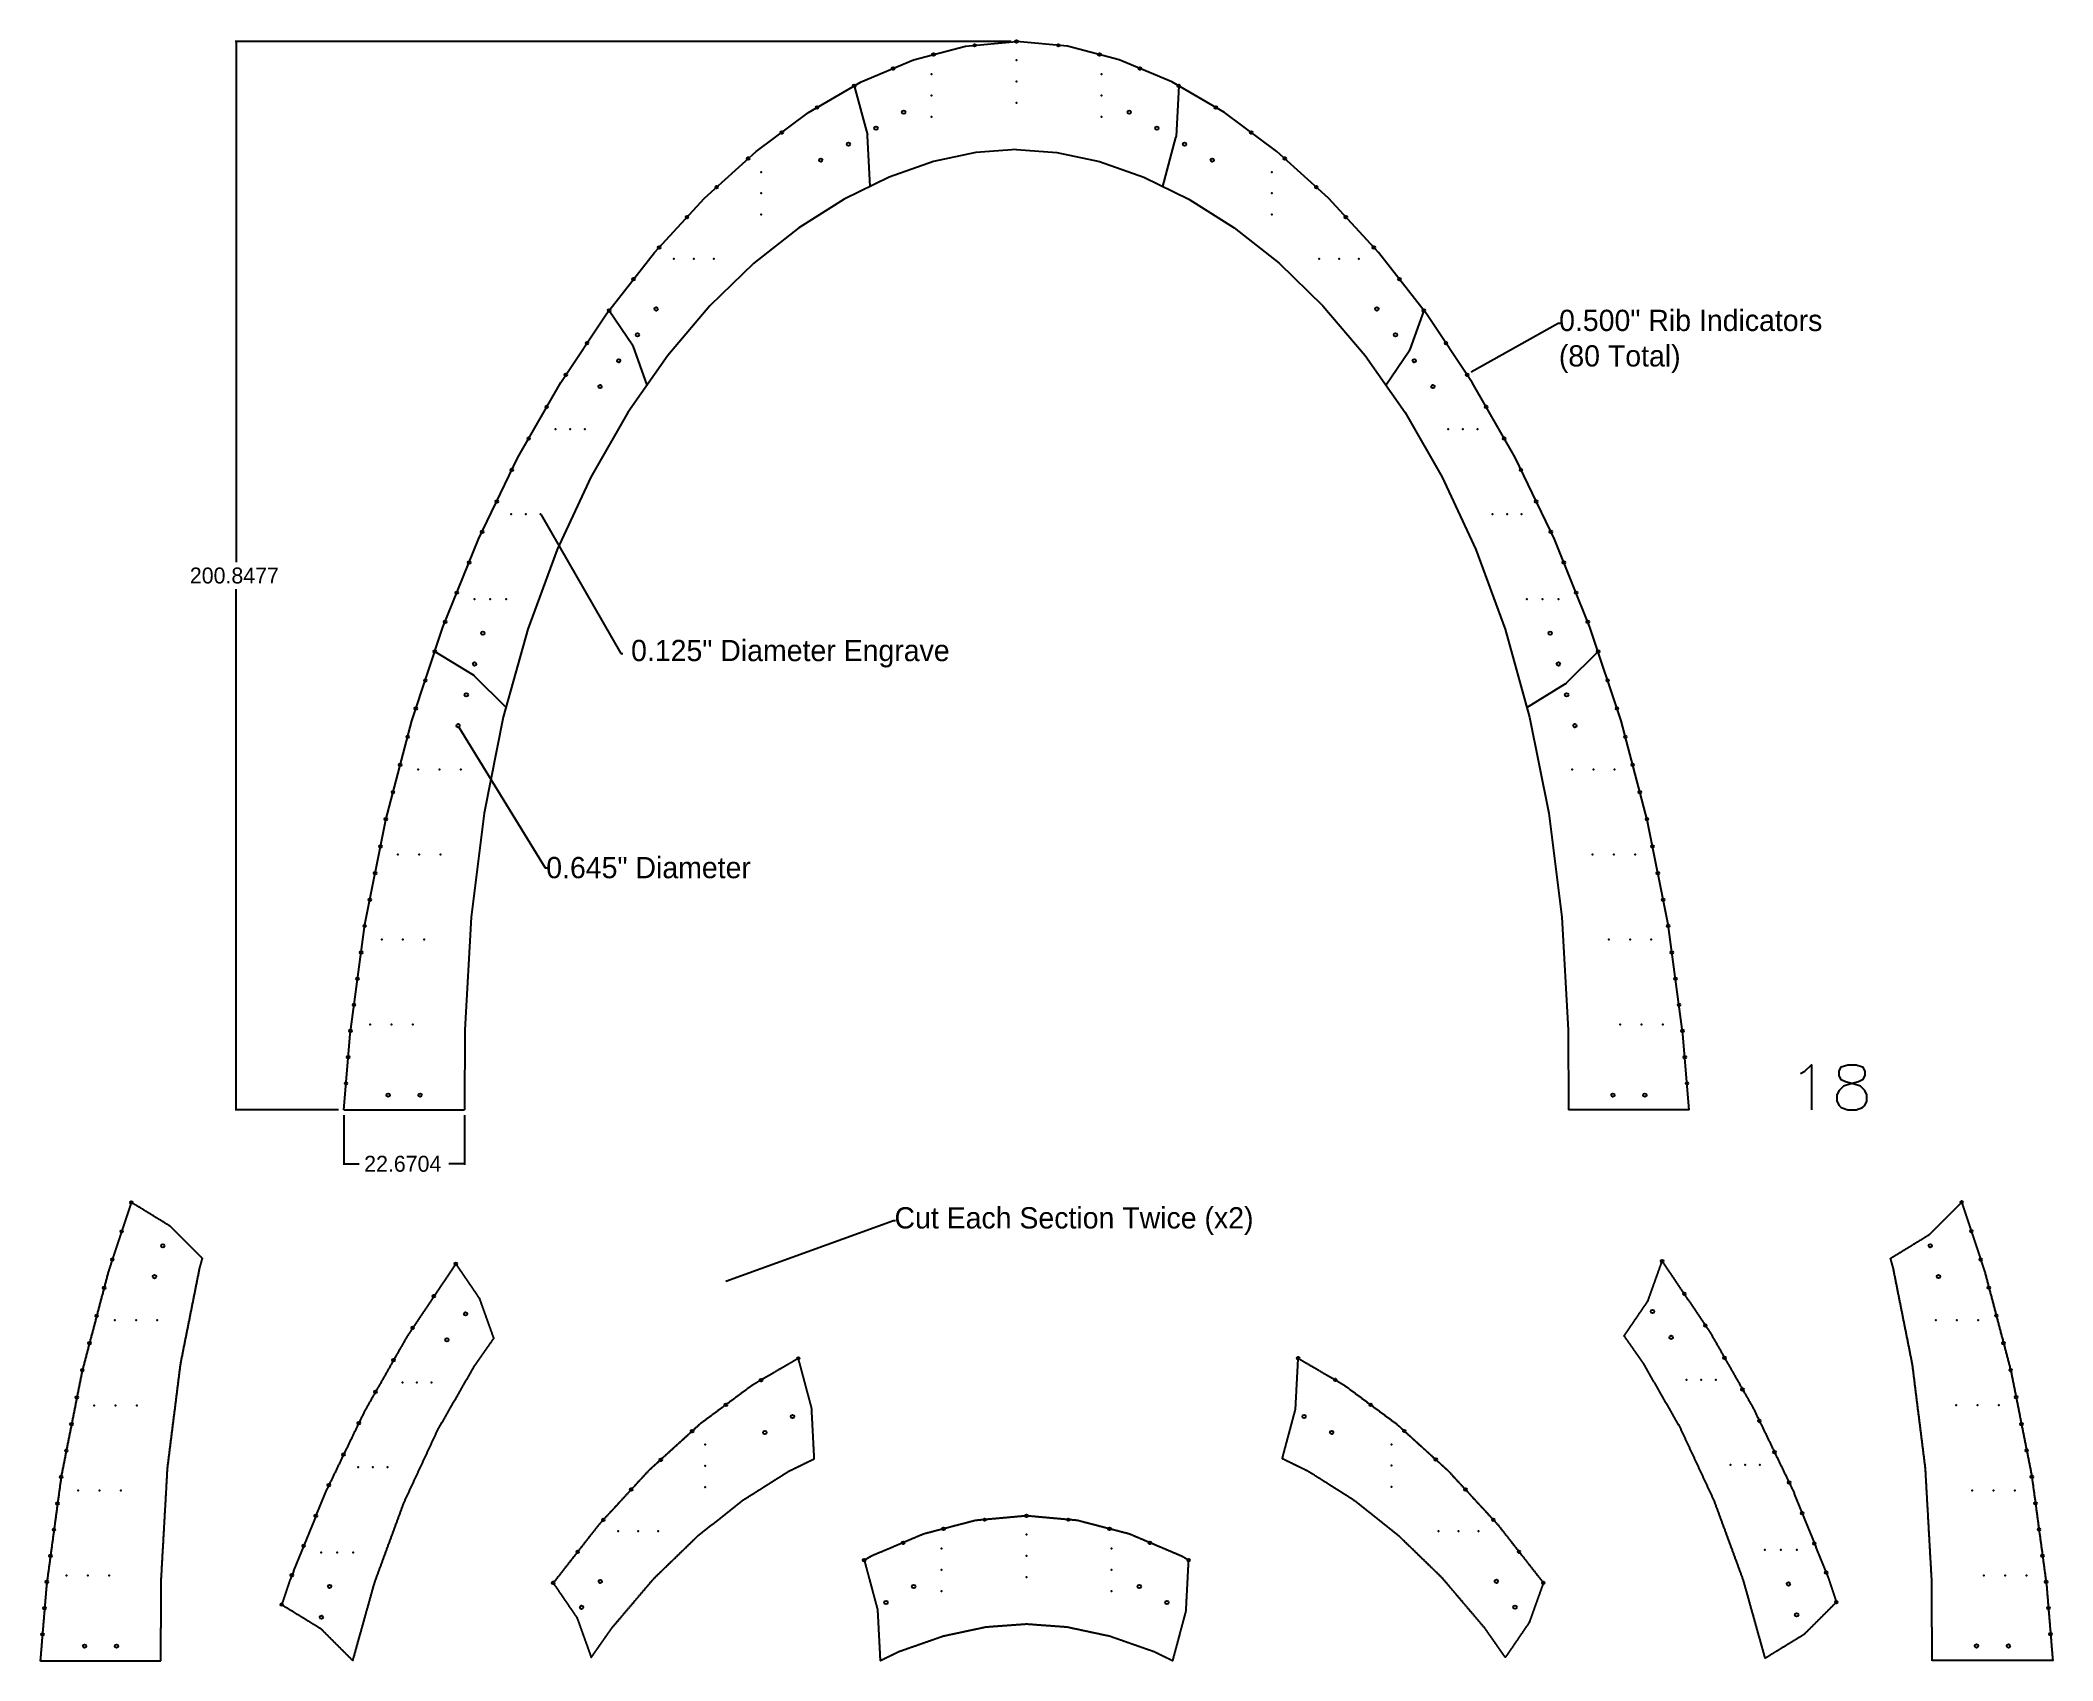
# Model space of a CAD drawing. Extents: x 2 to 380, y 1 to 306.
import ezdxf

# ---------------------------------------------------------------- set-up
doc = ezdxf.new("R2010")
doc.units = 0
doc.layers.get('0').update_dxf_attribs({"linetype": 'CONTINUOUS'})
doc.layers.get('DEFPOINTS').update_dxf_attribs({"linetype": 'CONTINUOUS'})
for name, color, linetype in [('ANNOTATION', 7, 'CONTINUOUS'), ('DRILLING', 3, 'CONTINUOUS'), ('ENGRAVE', 4, 'CONTINUOUS'), ('RIB_INDICATION', 1, 'CONTINUOUS')]:
    doc.layers.add(name, color=color, linetype=linetype)
doc.dimstyles.get("Standard").update_dxf_attribs({"dimtxt": 3, "dimasz": 0.18, "dimexe": 0.18, "dimexo": 1, "dimgap": 1, "dimtad": 0, "dimtih": 1, "dimtoh": 1, "dimzin": 0, "dimcen": 0.09, "dimazin": 3, "dimtfac": 1, "dimtofl": 0, "dimtmove": 0, "dimatfit": 3})

msp = doc.modelspace()

# ---------------------------------------------------------------- blocks, each defined once
blk = doc.blocks.new('*U182')
at = {"layer": 'ANNOTATION', "linetype": 'BYBLOCK'}
blk.add_line((110.74, 190.2), (111.1, 190.2), dxfattribs=at)
blk.add_lwpolyline([(95.76, 216.31), (110.74, 190.2)], dxfattribs=at)
at = {"layer": 'ANNOTATION'}
blk.add_solid([(95.74, 216.29), (95.68, 216.46), (95.79, 216.32)], dxfattribs=at)
blk.add_text(' 0.125" Diameter Engrave', height=4, dxfattribs=at).set_placement((111.19, 188.77))
blk = doc.blocks.new('*U183')
at = {"layer": 'ANNOTATION', "linetype": 'BYBLOCK'}
blk.add_line((286.93, 252.29), (287.29, 252.29), dxfattribs=at)
blk.add_lwpolyline([(270.56, 243.16), (286.93, 252.29)], dxfattribs=at)
at = {"layer": 'ANNOTATION'}
blk.add_solid([(270.58, 243.13), (270.4, 243.07), (270.55, 243.19)], dxfattribs=at)
for s, p in [('0.500" Rib Indicators', (287.1, 250.84)), ('(80 Total)', (287.05, 244.17))]:
    blk.add_text(s, height=4, dxfattribs=at).set_placement(p)
blk = doc.blocks.new('*U184')
at = {"layer": 'ANNOTATION', "linetype": 'BYBLOCK'}
blk.add_line((162.01, 83.57), (162.37, 83.57), dxfattribs=at)
blk.add_lwpolyline([(130.5, 72.17), (162.01, 83.57)], dxfattribs=at)
at = {"layer": 'ANNOTATION'}
blk.add_solid([(130.51, 72.14), (130.34, 72.11), (130.49, 72.2)], dxfattribs=at)
blk.add_text('Cut Each Section Twice (x2)', height=4, dxfattribs=at).set_placement((162.18, 82.09))
blk = doc.blocks.new('*U185')
at = {"layer": 'ANNOTATION', "linetype": 'BYBLOCK'}
blk.add_line((96.55, 149.93), (96.91, 149.93), dxfattribs=at)
blk.add_lwpolyline([(80.32, 176.33), (96.55, 149.93)], dxfattribs=at)
at = {"layer": 'ANNOTATION'}
blk.add_solid([(80.3, 176.32), (80.23, 176.49), (80.35, 176.35)], dxfattribs=at)
blk.add_text('0.645" Diameter', height=4, dxfattribs=at).set_placement((96.73, 147.95))
blk = doc.blocks.new('*U89')
at = {"layer": 'ENGRAVE'}
blk.add_point((0, 0), dxfattribs=at)
blk = doc.blocks.new('*U91')
at = {"layer": 'ENGRAVE', "color": 0, "linetype": 'BYBLOCK'}
for p in [(0, 0), (4, 0), (8, 0)]:
    blk.add_blockref('*U89', p, dxfattribs=at)
blk = doc.blocks.new('*U92')
at = {"layer": 'ENGRAVE'}
blk.add_point((0, 0), dxfattribs=at)
blk = doc.blocks.new('*U93')
at = {"layer": 'ENGRAVE', "color": 0, "linetype": 'BYBLOCK'}
for p in [(0, 0), (4, 0), (8, 0)]:
    blk.add_blockref('*U92', p, dxfattribs=at)
blk = doc.blocks.new('*U94')
at = {"layer": 'ENGRAVE'}
blk.add_point((0, 0), dxfattribs=at)
blk = doc.blocks.new('*U95')
at = {"layer": 'ENGRAVE', "color": 0, "linetype": 'BYBLOCK'}
for p in [(0, 0), (4, 0), (8, 0)]:
    blk.add_blockref('*U94', p, dxfattribs=at)
blk = doc.blocks.new('*U96')
at = {"layer": 'ENGRAVE'}
blk.add_point((0, 0), dxfattribs=at)
blk = doc.blocks.new('*U97')
at = {"layer": 'ENGRAVE', "color": 0, "linetype": 'BYBLOCK'}
for p in [(0, 0), (4, 0), (8, 0)]:
    blk.add_blockref('*U96', p, dxfattribs=at)
blk = doc.blocks.new('*U98')
at = {"layer": 'ENGRAVE'}
blk.add_point((0, 0), dxfattribs=at)
blk = doc.blocks.new('*U99')
at = {"layer": 'ENGRAVE', "color": 0, "linetype": 'BYBLOCK'}
for p in [(0, 0), (4, 0), (8, 0)]:
    blk.add_blockref('*U98', p, dxfattribs=at)
blk = doc.blocks.new('*U100')
at = {"layer": 'ENGRAVE'}
blk.add_point((0, 0), dxfattribs=at)
blk = doc.blocks.new('*U101')
at = {"layer": 'ENGRAVE', "color": 0, "linetype": 'BYBLOCK'}
for p in [(0, 0), (3, 0), (6, 0)]:
    blk.add_blockref('*U100', p, dxfattribs=at)
blk = doc.blocks.new('*U102')
at = {"layer": 'ENGRAVE'}
blk.add_point((0, 0), dxfattribs=at)
blk = doc.blocks.new('*U103')
at = {"layer": 'ENGRAVE', "color": 0, "linetype": 'BYBLOCK'}
for p in [(0, 0), (2.75, 0), (5.5, 0)]:
    blk.add_blockref('*U102', p, dxfattribs=at)
blk = doc.blocks.new('*U104')
at = {"layer": 'ENGRAVE'}
blk.add_point((0, 0), dxfattribs=at)
blk = doc.blocks.new('*U105')
at = {"layer": 'ENGRAVE', "color": 0, "linetype": 'BYBLOCK'}
for p in [(0, 0), (2.75, 0), (5.5, 0)]:
    blk.add_blockref('*U104', p, dxfattribs=at)
blk = doc.blocks.new('*U106')
at = {"layer": 'ENGRAVE'}
blk.add_point((0, 0), dxfattribs=at)
blk = doc.blocks.new('*U107')
at = {"layer": 'ENGRAVE', "color": 0, "linetype": 'BYBLOCK'}
for p in [(0, 0), (3.75, 0), (7.5, 0)]:
    blk.add_blockref('*U106', p, dxfattribs=at)
blk = doc.blocks.new('*U108')
at = {"layer": 'ENGRAVE'}
blk.add_point((0, 0), dxfattribs=at)
blk = doc.blocks.new('*U109')
at = {"layer": 'ENGRAVE', "color": 0, "linetype": 'BYBLOCK'}
for p in [(0, 0), (4, 0), (8, 0)]:
    blk.add_blockref('*U108', p, dxfattribs=at)
blk = doc.blocks.new('*U110')
at = {"layer": 'ENGRAVE'}
blk.add_point((0, 0), dxfattribs=at)
blk = doc.blocks.new('*U111')
at = {"layer": 'ENGRAVE', "color": 0, "linetype": 'BYBLOCK'}
for p in [(0, 0), (4, 0), (8, 0)]:
    blk.add_blockref('*U110', p, dxfattribs=at)
blk = doc.blocks.new('*U112')
at = {"layer": 'ENGRAVE'}
blk.add_point((0, 0), dxfattribs=at)
blk = doc.blocks.new('*U113')
at = {"layer": 'ENGRAVE', "color": 0, "linetype": 'BYBLOCK'}
for p in [(0, 0), (4, 0), (8, 0)]:
    blk.add_blockref('*U112', p, dxfattribs=at)
blk = doc.blocks.new('*U114')
at = {"layer": 'ENGRAVE'}
blk.add_point((0, 0), dxfattribs=at)
blk = doc.blocks.new('*U115')
at = {"layer": 'ENGRAVE', "color": 0, "linetype": 'BYBLOCK'}
for p in [(0, 0), (4, 0), (8, 0)]:
    blk.add_blockref('*U114', p, dxfattribs=at)
blk = doc.blocks.new('*U116')
at = {"layer": 'ENGRAVE'}
blk.add_point((0, 0), dxfattribs=at)
blk = doc.blocks.new('*U117')
at = {"layer": 'ENGRAVE', "color": 0, "linetype": 'BYBLOCK'}
for p in [(0, 0), (4, 0), (8, 0)]:
    blk.add_blockref('*U116', p, dxfattribs=at)
blk = doc.blocks.new('*U118')
at = {"layer": 'ENGRAVE'}
blk.add_point((0, 0), dxfattribs=at)
blk = doc.blocks.new('*U119')
at = {"layer": 'ENGRAVE', "color": 0, "linetype": 'BYBLOCK'}
for p in [(0, 0), (4, 0), (8, 0)]:
    blk.add_blockref('*U118', p, dxfattribs=at)
blk = doc.blocks.new('*U120')
at = {"layer": 'ENGRAVE'}
blk.add_point((0, 0), dxfattribs=at)
blk = doc.blocks.new('*U121')
at = {"layer": 'ENGRAVE', "color": 0, "linetype": 'BYBLOCK'}
for p in [(0, 0), (4, 0), (8, 0)]:
    blk.add_blockref('*U120', p, dxfattribs=at)
blk = doc.blocks.new('*U122')
at = {"layer": 'ENGRAVE'}
blk.add_point((0, 0), dxfattribs=at)
blk = doc.blocks.new('*U123')
at = {"layer": 'ENGRAVE', "color": 0, "linetype": 'BYBLOCK'}
for p in [(0, 0), (3, 0), (6, 0)]:
    blk.add_blockref('*U122', p, dxfattribs=at)
blk = doc.blocks.new('*U124')
at = {"layer": 'ENGRAVE'}
blk.add_point((0, 0), dxfattribs=at)
blk = doc.blocks.new('*U125')
at = {"layer": 'ENGRAVE', "color": 0, "linetype": 'BYBLOCK'}
for p in [(0, 0), (2.75, 0), (5.5, 0)]:
    blk.add_blockref('*U124', p, dxfattribs=at)
blk = doc.blocks.new('*U126')
at = {"layer": 'ENGRAVE'}
blk.add_point((0, 0), dxfattribs=at)
blk = doc.blocks.new('*U127')
at = {"layer": 'ENGRAVE', "color": 0, "linetype": 'BYBLOCK'}
for p in [(0, 0), (2.75, 0), (5.5, 0)]:
    blk.add_blockref('*U126', p, dxfattribs=at)
blk = doc.blocks.new('*U128')
at = {"layer": 'ENGRAVE'}
blk.add_point((0, 0), dxfattribs=at)
blk = doc.blocks.new('*U129')
at = {"layer": 'ENGRAVE', "color": 0, "linetype": 'BYBLOCK'}
for p in [(0, 0), (3.75, 0), (7.5, 0)]:
    blk.add_blockref('*U128', p, dxfattribs=at)
blk = doc.blocks.new('*U130')
at = {"layer": 'ENGRAVE'}
blk.add_point((0, 0), dxfattribs=at)
blk = doc.blocks.new('*U131')
at = {"layer": 'ENGRAVE', "color": 0, "linetype": 'BYBLOCK'}
for p in [(0, 0), (4, 0), (8, 0)]:
    blk.add_blockref('*U130', p, dxfattribs=at)
blk = doc.blocks.new('*U132')
at = {"layer": 'ENGRAVE'}
blk.add_point((0, 0), dxfattribs=at)
blk = doc.blocks.new('*U133')
at = {"layer": 'ENGRAVE', "color": 0, "linetype": 'BYBLOCK'}
for p in [(0, 0), (4, 0), (8, 0)]:
    blk.add_blockref('*U132', p, dxfattribs=at)
blk = doc.blocks.new('*U134')
at = {"layer": 'ENGRAVE'}
blk.add_point((0, 0), dxfattribs=at)
blk = doc.blocks.new('*U135')
at = {"layer": 'ENGRAVE', "color": 0, "linetype": 'BYBLOCK'}
for p in [(0, 0), (4, 0), (8, 0)]:
    blk.add_blockref('*U134', p, dxfattribs=at)
blk = doc.blocks.new('*U136')
at = {"layer": 'ENGRAVE'}
blk.add_point((0, 0), dxfattribs=at)
blk = doc.blocks.new('*U137')
at = {"layer": 'ENGRAVE', "color": 0, "linetype": 'BYBLOCK'}
for p in [(0, 0), (4, 0), (8, 0)]:
    blk.add_blockref('*U136', p, dxfattribs=at)
blk = doc.blocks.new('*U138')
at = {"layer": 'ENGRAVE'}
blk.add_point((0, 0), dxfattribs=at)
blk = doc.blocks.new('*U139')
at = {"layer": 'ENGRAVE', "color": 0, "linetype": 'BYBLOCK'}
for p in [(0, 0), (4, 0), (8, 0)]:
    blk.add_blockref('*U138', p, dxfattribs=at)
blk = doc.blocks.new('*U140')
at = {"layer": 'ENGRAVE'}
blk.add_point((0, 0), dxfattribs=at)
blk = doc.blocks.new('*U141')
at = {"layer": 'ENGRAVE', "color": 0, "linetype": 'BYBLOCK'}
for p in [(0, 0), (3, 0), (6, 0)]:
    blk.add_blockref('*U140', p, dxfattribs=at)
blk = doc.blocks.new('*U142')
at = {"layer": 'ENGRAVE'}
blk.add_point((0, 0), dxfattribs=at)
blk = doc.blocks.new('*U143')
at = {"layer": 'ENGRAVE', "color": 0, "linetype": 'BYBLOCK'}
for p in [(0, 0), (2.75, 0), (5.5, 0)]:
    blk.add_blockref('*U142', p, dxfattribs=at)
blk = doc.blocks.new('*U144')
at = {"layer": 'ENGRAVE'}
blk.add_point((0, 0), dxfattribs=at)
blk = doc.blocks.new('*U145')
at = {"layer": 'ENGRAVE', "color": 0, "linetype": 'BYBLOCK'}
for p in [(0, 0), (2.75, 0), (5.5, 0)]:
    blk.add_blockref('*U144', p, dxfattribs=at)
blk = doc.blocks.new('*U146')
at = {"layer": 'ENGRAVE'}
blk.add_point((0, 0), dxfattribs=at)
blk = doc.blocks.new('*U147')
at = {"layer": 'ENGRAVE', "color": 0, "linetype": 'BYBLOCK'}
for p in [(0, 0), (3.75, 0), (7.5, 0)]:
    blk.add_blockref('*U146', p, dxfattribs=at)
blk = doc.blocks.new('*U148')
at = {"layer": 'ENGRAVE'}
blk.add_point((0, 0), dxfattribs=at)
blk = doc.blocks.new('*U149')
at = {"layer": 'ENGRAVE', "color": 0, "linetype": 'BYBLOCK'}
for p in [(0, 0), (4, 0), (8, 0)]:
    blk.add_blockref('*U148', p, dxfattribs=at)
blk = doc.blocks.new('*U150')
at = {"layer": 'ENGRAVE'}
blk.add_point((0, 0), dxfattribs=at)
blk = doc.blocks.new('*U151')
at = {"layer": 'ENGRAVE', "color": 0, "linetype": 'BYBLOCK'}
for p in [(0, 0), (4, 0), (8, 0)]:
    blk.add_blockref('*U150', p, dxfattribs=at)
blk = doc.blocks.new('*U152')
at = {"layer": 'ENGRAVE'}
blk.add_point((0, 0), dxfattribs=at)
blk = doc.blocks.new('*U153')
at = {"layer": 'ENGRAVE', "color": 0, "linetype": 'BYBLOCK'}
for p in [(0, 0), (4, 0), (8, 0)]:
    blk.add_blockref('*U152', p, dxfattribs=at)
blk = doc.blocks.new('*U154')
at = {"layer": 'ENGRAVE'}
blk.add_point((0, 0), dxfattribs=at)
blk = doc.blocks.new('*U155')
at = {"layer": 'ENGRAVE', "color": 0, "linetype": 'BYBLOCK'}
for p in [(0, 0), (4, 0), (8, 0)]:
    blk.add_blockref('*U154', p, dxfattribs=at)
blk = doc.blocks.new('*U156')
at = {"layer": 'ENGRAVE'}
blk.add_point((0, 0), dxfattribs=at)
blk = doc.blocks.new('*U157')
at = {"layer": 'ENGRAVE', "color": 0, "linetype": 'BYBLOCK'}
for p in [(0, 0), (3.75, 0), (7.5, 0)]:
    blk.add_blockref('*U156', p, dxfattribs=at)
blk = doc.blocks.new('*U158')
at = {"layer": 'ENGRAVE'}
blk.add_point((0, 0), dxfattribs=at)
blk = doc.blocks.new('*U159')
at = {"layer": 'ENGRAVE', "color": 0, "linetype": 'BYBLOCK'}
for p in [(0, 0), (4, 0), (8, 0)]:
    blk.add_blockref('*U158', p, dxfattribs=at)
blk = doc.blocks.new('*U160')
at = {"layer": 'ENGRAVE'}
blk.add_point((0, 0), dxfattribs=at)
blk = doc.blocks.new('*U161')
at = {"layer": 'ENGRAVE', "color": 0, "linetype": 'BYBLOCK'}
for p in [(0, 0), (3, 0), (6, 0)]:
    blk.add_blockref('*U160', p, dxfattribs=at)
blk = doc.blocks.new('*U162')
at = {"layer": 'ENGRAVE'}
blk.add_point((0, 0), dxfattribs=at)
blk = doc.blocks.new('*U163')
at = {"layer": 'ENGRAVE', "color": 0, "linetype": 'BYBLOCK'}
for p in [(0, 0), (2.75, 0), (5.5, 0)]:
    blk.add_blockref('*U162', p, dxfattribs=at)
blk = doc.blocks.new('*U164')
at = {"layer": 'ENGRAVE'}
blk.add_point((0, 0), dxfattribs=at)
blk = doc.blocks.new('*U165')
at = {"layer": 'ENGRAVE', "color": 0, "linetype": 'BYBLOCK'}
for p in [(0, 0), (2.75, 0), (5.5, 0)]:
    blk.add_blockref('*U164', p, dxfattribs=at)
blk = doc.blocks.new('*U166')
at = {"layer": 'ENGRAVE'}
blk.add_point((0, 0), dxfattribs=at)
blk = doc.blocks.new('*U167')
at = {"layer": 'ENGRAVE', "color": 0, "linetype": 'BYBLOCK'}
for p in [(0, 0), (4, 0), (8, 0)]:
    blk.add_blockref('*U166', p, dxfattribs=at)
blk = doc.blocks.new('*U168')
at = {"layer": 'ENGRAVE'}
blk.add_point((0, 0), dxfattribs=at)
blk = doc.blocks.new('*U169')
at = {"layer": 'ENGRAVE', "color": 0, "linetype": 'BYBLOCK'}
for p in [(0, 0), (4, 0), (8, 0)]:
    blk.add_blockref('*U168', p, dxfattribs=at)
blk = doc.blocks.new('*U170')
at = {"layer": 'ENGRAVE'}
blk.add_point((0, 0), dxfattribs=at)
blk = doc.blocks.new('*U171')
at = {"layer": 'ENGRAVE', "color": 0, "linetype": 'BYBLOCK'}
for p in [(0, 0), (4, 0), (8, 0)]:
    blk.add_blockref('*U170', p, dxfattribs=at)
blk = doc.blocks.new('*U172')
at = {"layer": 'ENGRAVE'}
blk.add_point((0, 0), dxfattribs=at)
blk = doc.blocks.new('*U173')
at = {"layer": 'ENGRAVE', "color": 0, "linetype": 'BYBLOCK'}
for p in [(0, 0), (4, 0), (8, 0)]:
    blk.add_blockref('*U172', p, dxfattribs=at)
blk = doc.blocks.new('*U186')
at = {"color": 0}
blk.add_text('22.6704', height=3, dxfattribs=at).set_placement((62.51, 92.76))
blk = doc.blocks.new('*D174')
at = {"color": 0}
for p, q in [((58.68, 103.42), (58.68, 94.05)), ((81.35, 103.41), (81.35, 94.05)), ((58.86, 94.23), (61.59, 94.23)), ((81.17, 94.23), (78.45, 94.23))]:
    blk.add_line(p, q, dxfattribs=at)
for points in [[(58.86, 94.26), (58.86, 94.2), (58.68, 94.23)], [(81.17, 94.26), (81.17, 94.2), (81.35, 94.23)]]:
    blk.add_solid(points, dxfattribs=at)
at = {"layer": 'DEFPOINTS', "color": 0}
for p in [(58.68, 104.42), (81.35, 104.41), (81.35, 94.23)]:
    blk.add_point(p, dxfattribs=at)
blk.add_blockref('*U186', (0, 0))
blk = doc.blocks.new('*U187')
at = {"color": 0}
blk.add_text('200.8477', height=3, dxfattribs=at).set_placement((29.75, 203.37))
blk = doc.blocks.new('*D175')
at = {"color": 0}
for p, q in [((184.11, 305.27), (38.25, 305.27)), ((38.43, 305.09), (38.43, 207.37)), ((38.43, 104.6), (38.43, 202.33)), ((57.68, 104.42), (38.25, 104.42))]:
    blk.add_line(p, q, dxfattribs=at)
for points in [[(38.4, 305.09), (38.46, 305.09), (38.43, 305.27)], [(38.4, 104.6), (38.46, 104.6), (38.43, 104.42)]]:
    blk.add_solid(points, dxfattribs=at)
at = {"layer": 'DEFPOINTS', "color": 0}
for p in [(38.43, 305.27), (185.11, 305.27), (58.68, 104.42)]:
    blk.add_point(p, dxfattribs=at)
blk.add_blockref('*U187', (0, 0))

# ---------------------------------------------------------------- dimensions: what is measured, and where the dimension line sits
dim = msp.add_linear_dim(base=(38.427, 305.27), p1=(58.684, 104.423), p2=(185.112, 305.27), angle=90, dimstyle='Standard')
dim.commit()
dim.dimension.update_dxf_attribs({"geometry": '*D175', "text_midpoint": (38.427, 204.846)})
dim = msp.add_linear_dim(base=(81.354, 94.235), p1=(58.684, 104.423), p2=(81.354, 104.406), dimstyle='Standard')
dim.commit()
dim.dimension.update_dxf_attribs({"geometry": '*D174', "text_midpoint": (70.019, 94.235)})

# ---------------------------------------------------------------- linework, layer by layer
for p, q in [((154.622, 296.928), (157.083, 287.745)), ((215.602, 296.928), (215.105, 287.434)), ((157.613, 278.045), (157.116, 287.539)), ((212.611, 278.045), (215.072, 287.228)), ((108.543, 254.699), (112.94, 248.252)), ((261.681, 254.699), (259.051, 247.352)), ((115.686, 240.679), (113.056, 248.026)), ((254.538, 240.679), (258.936, 247.125)), ((75.804, 190.594), (83.009, 186.178)), ((294.42, 190.594), (288.444, 184.619)), ((89.17, 180.057), (83.194, 186.033)), ((281.054, 180.057), (288.26, 184.473)), ((58.684, 104.423), (81.354, 104.423)), ((311.54, 104.423), (288.87, 104.423))]:
    msp.add_line(p, q)
for points in [[(58.684, 104.423), (59.86, 118.654), (62.654, 139.254), (66.559, 158.912), (71.482, 177.573), (77.327, 195.185), (84.001, 211.693), (91.41, 227.046), (99.458, 241.19), (108.051, 254.071), (117.096, 265.635), (126.498, 275.831), (136.161, 284.605), (145.993, 291.902), (155.899, 297.671), (165.784, 301.857), (175.553, 304.408), (185.112, 305.27)], [(311.54, 104.423), (310.364, 118.654), (307.57, 139.254), (303.665, 158.912), (298.742, 177.573), (292.897, 195.185), (286.223, 211.693), (278.814, 227.046), (270.766, 241.19), (262.173, 254.071), (253.128, 265.635), (243.726, 275.831), (234.063, 284.605), (224.231, 291.902), (214.325, 297.671), (204.44, 301.857), (194.671, 304.408), (185.112, 305.27)], [(185.112, 284.962), (177.5, 284.402), (169.485, 282.691), (161.182, 279.787), (152.713, 275.655), (144.197, 270.262), (135.755, 263.578), (127.505, 255.575), (119.566, 246.222), (112.056, 235.493), (105.092, 223.357), (98.793, 209.789), (93.277, 194.758), (88.662, 178.238), (85.067, 160.202), (82.613, 140.623), (81.415, 119.452), (81.354, 104.406)], [(185.112, 284.962), (192.724, 284.402), (200.739, 282.691), (209.042, 279.787), (217.511, 275.655), (226.027, 270.262), (234.469, 263.578), (242.719, 255.575), (250.658, 246.222), (258.168, 235.493), (265.132, 223.357), (271.431, 209.789), (276.947, 194.758), (281.562, 178.238), (285.157, 160.202), (287.611, 140.623), (288.809, 119.452), (288.87, 104.406)]]:
    msp.add_lwpolyline(points)
for points in [[(157.116, 287.539, 0), (157.116, 287.54, 0), (157.116, 287.542, 0), (157.116, 287.544, 0), (157.116, 287.545, 0), (157.116, 287.547, 0), (157.116, 287.549, 0), (157.115, 287.55, 0), (157.115, 287.552, 0), (157.115, 287.554, 0), (157.115, 287.555, 0), (157.115, 287.557, 0), (157.115, 287.558, 0), (157.115, 287.56, 0), (157.115, 287.562, 0), (157.115, 287.563, 0), (157.114, 287.565, 0), (157.114, 287.567, 0), (157.114, 287.568, 0), (157.114, 287.57, 0), (157.114, 287.572, 0), (157.114, 287.573, 0), (157.114, 287.575, 0), (157.113, 287.577, 0), (157.113, 287.578, 0), (157.113, 287.58, 0), (157.113, 287.581, 0), (157.113, 287.583, 0), (157.113, 287.585, 0), (157.113, 287.586, 0), (157.112, 287.588, 0), (157.112, 287.59, 0), (157.112, 287.591, 0), (157.112, 287.593, 0), (157.112, 287.595, 0), (157.111, 287.596, 0), (157.111, 287.598, 0), (157.111, 287.6, 0), (157.111, 287.601, 0), (157.111, 287.603, 0), (157.111, 287.604, 0), (157.11, 287.606, 0), (157.11, 287.608, 0), (157.11, 287.609, 0), (157.11, 287.611, 0), (157.11, 287.613, 0), (157.109, 287.614, 0), (157.109, 287.616, 0), (157.109, 287.618, 0), (157.109, 287.619, 0), (157.108, 287.621, 0), (157.108, 287.622, 0), (157.108, 287.624, 0), (157.108, 287.626, 0), (157.108, 287.627, 0), (157.107, 287.629, 0), (157.107, 287.631, 0), (157.107, 287.632, 0), (157.107, 287.634, 0), (157.106, 287.636, 0), (157.106, 287.637, 0), (157.106, 287.639, 0), (157.106, 287.64, 0), (157.105, 287.642, 0), (157.105, 287.644, 0), (157.105, 287.645, 0), (157.105, 287.647, 0), (157.104, 287.649, 0), (157.104, 287.65, 0), (157.104, 287.652, 0), (157.103, 287.653, 0), (157.103, 287.655, 0), (157.103, 287.657, 0), (157.103, 287.658, 0), (157.102, 287.66, 0), (157.102, 287.662, 0), (157.102, 287.663, 0), (157.101, 287.665, 0), (157.101, 287.666, 0), (157.101, 287.668, 0), (157.101, 287.67, 0), (157.1, 287.671, 0), (157.1, 287.673, 0), (157.1, 287.675, 0), (157.099, 287.676, 0), (157.099, 287.678, 0), (157.099, 287.679, 0), (157.098, 287.681, 0), (157.098, 287.683, 0), (157.098, 287.684, 0), (157.097, 287.686, 0), (157.097, 287.688, 0), (157.097, 287.689, 0), (157.096, 287.691, 0), (157.096, 287.692, 0), (157.096, 287.694, 0), (157.095, 287.696, 0), (157.095, 287.697, 0), (157.095, 287.699, 0), (157.094, 287.7, 0), (157.094, 287.702, 0), (157.094, 287.704, 0), (157.093, 287.705, 0), (157.093, 287.707, 0), (157.093, 287.709, 0), (157.092, 287.71, 0), (157.092, 287.712, 0), (157.091, 287.713, 0), (157.091, 287.715, 0), (157.091, 287.717, 0), (157.09, 287.718, 0), (157.09, 287.72, 0), (157.09, 287.721, 0), (157.089, 287.723, 0), (157.089, 287.725, 0), (157.088, 287.726, 0), (157.088, 287.728, 0), (157.088, 287.729, 0), (157.087, 287.731, 0), (157.087, 287.733, 0), (157.086, 287.734, 0), (157.086, 287.736, 0), (157.086, 287.737, 0), (157.085, 287.739, 0), (157.085, 287.741, 0), (157.084, 287.742, 0), (157.084, 287.744, 0), (157.083, 287.745, 0)], [(215.072, 287.228, 0), (215.073, 287.229, 0), (215.073, 287.231, 0), (215.074, 287.232, 0), (215.074, 287.234, 0), (215.074, 287.236, 0), (215.075, 287.237, 0), (215.075, 287.239, 0), (215.076, 287.24, 0), (215.076, 287.242, 0), (215.077, 287.244, 0), (215.077, 287.245, 0), (215.077, 287.247, 0), (215.078, 287.248, 0), (215.078, 287.25, 0), (215.078, 287.252, 0), (215.079, 287.253, 0), (215.079, 287.255, 0), (215.08, 287.256, 0), (215.08, 287.258, 0), (215.08, 287.26, 0), (215.081, 287.261, 0), (215.081, 287.263, 0), (215.081, 287.264, 0), (215.082, 287.266, 0), (215.082, 287.268, 0), (215.083, 287.269, 0), (215.083, 287.271, 0), (215.083, 287.272, 0), (215.084, 287.274, 0), (215.084, 287.276, 0), (215.084, 287.277, 0), (215.085, 287.279, 0), (215.085, 287.28, 0), (215.085, 287.282, 0), (215.086, 287.284, 0), (215.086, 287.285, 0), (215.086, 287.287, 0), (215.087, 287.289, 0), (215.087, 287.29, 0), (215.087, 287.292, 0), (215.088, 287.293, 0), (215.088, 287.295, 0), (215.088, 287.297, 0), (215.089, 287.298, 0), (215.089, 287.3, 0), (215.089, 287.302, 0), (215.09, 287.303, 0), (215.09, 287.305, 0), (215.09, 287.306, 0), (215.09, 287.308, 0), (215.091, 287.31, 0), (215.091, 287.311, 0), (215.091, 287.313, 0), (215.092, 287.315, 0), (215.092, 287.316, 0), (215.092, 287.318, 0), (215.092, 287.319, 0), (215.093, 287.321, 0), (215.093, 287.323, 0), (215.093, 287.324, 0), (215.093, 287.326, 0), (215.094, 287.328, 0), (215.094, 287.329, 0), (215.094, 287.331, 0), (215.095, 287.332, 0), (215.095, 287.334, 0), (215.095, 287.336, 0), (215.095, 287.337, 0), (215.096, 287.339, 0), (215.096, 287.341, 0), (215.096, 287.342, 0), (215.096, 287.344, 0), (215.096, 287.346, 0), (215.097, 287.347, 0), (215.097, 287.349, 0), (215.097, 287.35, 0), (215.097, 287.352, 0), (215.098, 287.354, 0), (215.098, 287.355, 0), (215.098, 287.357, 0), (215.098, 287.359, 0), (215.098, 287.36, 0), (215.099, 287.362, 0), (215.099, 287.364, 0), (215.099, 287.365, 0), (215.099, 287.367, 0), (215.099, 287.368, 0), (215.1, 287.37, 0), (215.1, 287.372, 0), (215.1, 287.373, 0), (215.1, 287.375, 0), (215.1, 287.377, 0), (215.101, 287.378, 0), (215.101, 287.38, 0), (215.101, 287.382, 0), (215.101, 287.383, 0), (215.101, 287.385, 0), (215.101, 287.387, 0), (215.102, 287.388, 0), (215.102, 287.39, 0), (215.102, 287.391, 0), (215.102, 287.393, 0), (215.102, 287.395, 0), (215.102, 287.396, 0), (215.103, 287.398, 0), (215.103, 287.4, 0), (215.103, 287.401, 0), (215.103, 287.403, 0), (215.103, 287.405, 0), (215.103, 287.406, 0), (215.103, 287.408, 0), (215.103, 287.41, 0), (215.104, 287.411, 0), (215.104, 287.413, 0), (215.104, 287.414, 0), (215.104, 287.416, 0), (215.104, 287.418, 0), (215.104, 287.419, 0), (215.104, 287.421, 0), (215.104, 287.423, 0), (215.105, 287.424, 0), (215.105, 287.426, 0), (215.105, 287.428, 0), (215.105, 287.429, 0), (215.105, 287.431, 0), (215.105, 287.433, 0), (215.105, 287.434, 0)], [(113.056, 248.026, 0), (113.055, 248.028, 0), (113.054, 248.029, 0), (113.054, 248.031, 0), (113.053, 248.033, 0), (113.052, 248.035, 0), (113.052, 248.037, 0), (113.051, 248.039, 0), (113.05, 248.041, 0), (113.05, 248.043, 0), (113.049, 248.044, 0), (113.048, 248.046, 0), (113.047, 248.048, 0), (113.047, 248.05, 0), (113.046, 248.052, 0), (113.045, 248.054, 0), (113.045, 248.056, 0), (113.044, 248.058, 0), (113.043, 248.059, 0), (113.042, 248.061, 0), (113.042, 248.063, 0), (113.041, 248.065, 0), (113.04, 248.067, 0), (113.039, 248.069, 0), (113.039, 248.071, 0), (113.038, 248.072, 0), (113.037, 248.074, 0), (113.036, 248.076, 0), (113.035, 248.078, 0), (113.035, 248.08, 0), (113.034, 248.082, 0), (113.033, 248.083, 0), (113.032, 248.085, 0), (113.031, 248.087, 0), (113.031, 248.089, 0), (113.03, 248.091, 0), (113.029, 248.093, 0), (113.028, 248.095, 0), (113.027, 248.096, 0), (113.027, 248.098, 0), (113.026, 248.1, 0), (113.025, 248.102, 0), (113.024, 248.104, 0), (113.023, 248.105, 0), (113.022, 248.107, 0), (113.022, 248.109, 0), (113.021, 248.111, 0), (113.02, 248.113, 0), (113.019, 248.115, 0), (113.018, 248.116, 0), (113.017, 248.118, 0), (113.016, 248.12, 0), (113.016, 248.122, 0), (113.015, 248.124, 0), (113.014, 248.125, 0), (113.013, 248.127, 0), (113.012, 248.129, 0), (113.011, 248.131, 0), (113.01, 248.133, 0), (113.009, 248.134, 0), (113.008, 248.136, 0), (113.008, 248.138, 0), (113.007, 248.14, 0), (113.006, 248.142, 0), (113.005, 248.143, 0), (113.004, 248.145, 0), (113.003, 248.147, 0), (113.002, 248.149, 0), (113.001, 248.151, 0), (113, 248.152, 0), (112.999, 248.154, 0), (112.998, 248.156, 0), (112.997, 248.158, 0), (112.996, 248.16, 0), (112.996, 248.161, 0), (112.995, 248.163, 0), (112.994, 248.165, 0), (112.993, 248.167, 0), (112.992, 248.168, 0), (112.991, 248.17, 0), (112.99, 248.172, 0), (112.989, 248.174, 0), (112.988, 248.175, 0), (112.987, 248.177, 0), (112.986, 248.179, 0), (112.985, 248.181, 0), (112.984, 248.182, 0), (112.983, 248.184, 0), (112.982, 248.186, 0), (112.981, 248.188, 0), (112.98, 248.189, 0), (112.979, 248.191, 0), (112.978, 248.193, 0), (112.977, 248.195, 0), (112.976, 248.196, 0), (112.975, 248.198, 0), (112.974, 248.2, 0), (112.973, 248.201, 0), (112.972, 248.203, 0), (112.971, 248.205, 0), (112.97, 248.207, 0), (112.969, 248.208, 0), (112.968, 248.21, 0), (112.967, 248.212, 0), (112.965, 248.213, 0), (112.964, 248.215, 0), (112.963, 248.217, 0), (112.962, 248.219, 0), (112.961, 248.22, 0), (112.96, 248.222, 0), (112.959, 248.224, 0), (112.958, 248.225, 0), (112.957, 248.227, 0), (112.956, 248.229, 0), (112.955, 248.23, 0), (112.954, 248.232, 0), (112.953, 248.234, 0), (112.952, 248.235, 0), (112.95, 248.237, 0), (112.949, 248.239, 0), (112.948, 248.241, 0), (112.947, 248.242, 0), (112.946, 248.244, 0), (112.945, 248.246, 0), (112.944, 248.247, 0), (112.943, 248.249, 0), (112.942, 248.251, 0), (112.94, 248.252, 0)], [(258.936, 247.125, 0), (258.937, 247.127, 0), (258.938, 247.128, 0), (258.939, 247.13, 0), (258.94, 247.132, 0), (258.941, 247.133, 0), (258.942, 247.135, 0), (258.944, 247.137, 0), (258.945, 247.138, 0), (258.946, 247.14, 0), (258.947, 247.142, 0), (258.948, 247.143, 0), (258.949, 247.145, 0), (258.95, 247.147, 0), (258.951, 247.148, 0), (258.952, 247.15, 0), (258.953, 247.152, 0), (258.954, 247.154, 0), (258.956, 247.155, 0), (258.957, 247.157, 0), (258.958, 247.159, 0), (258.959, 247.16, 0), (258.96, 247.162, 0), (258.961, 247.164, 0), (258.962, 247.165, 0), (258.963, 247.167, 0), (258.964, 247.169, 0), (258.965, 247.171, 0), (258.966, 247.172, 0), (258.967, 247.174, 0), (258.968, 247.176, 0), (258.969, 247.177, 0), (258.97, 247.179, 0), (258.971, 247.181, 0), (258.972, 247.183, 0), (258.973, 247.184, 0), (258.974, 247.186, 0), (258.975, 247.188, 0), (258.976, 247.19, 0), (258.977, 247.191, 0), (258.978, 247.193, 0), (258.979, 247.195, 0), (258.98, 247.197, 0), (258.981, 247.198, 0), (258.982, 247.2, 0), (258.983, 247.202, 0), (258.984, 247.204, 0), (258.985, 247.205, 0), (258.986, 247.207, 0), (258.987, 247.209, 0), (258.988, 247.211, 0), (258.989, 247.212, 0), (258.99, 247.214, 0), (258.991, 247.216, 0), (258.992, 247.218, 0), (258.993, 247.219, 0), (258.994, 247.221, 0), (258.995, 247.223, 0), (258.996, 247.225, 0), (258.997, 247.227, 0), (258.997, 247.228, 0), (258.998, 247.23, 0), (258.999, 247.232, 0), (259, 247.234, 0), (259.001, 247.236, 0), (259.002, 247.237, 0), (259.003, 247.239, 0), (259.004, 247.241, 0), (259.005, 247.243, 0), (259.006, 247.244, 0), (259.007, 247.246, 0), (259.007, 247.248, 0), (259.008, 247.25, 0), (259.009, 247.252, 0), (259.01, 247.254, 0), (259.011, 247.255, 0), (259.012, 247.257, 0), (259.013, 247.259, 0), (259.013, 247.261, 0), (259.014, 247.263, 0), (259.015, 247.264, 0), (259.016, 247.266, 0), (259.017, 247.268, 0), (259.018, 247.27, 0), (259.019, 247.272, 0), (259.019, 247.274, 0), (259.02, 247.275, 0), (259.021, 247.277, 0), (259.022, 247.279, 0), (259.023, 247.281, 0), (259.024, 247.283, 0), (259.024, 247.285, 0), (259.025, 247.286, 0), (259.026, 247.288, 0), (259.027, 247.29, 0), (259.028, 247.292, 0), (259.028, 247.294, 0), (259.029, 247.296, 0), (259.03, 247.297, 0), (259.031, 247.299, 0), (259.032, 247.301, 0), (259.032, 247.303, 0), (259.033, 247.305, 0), (259.034, 247.307, 0), (259.035, 247.309, 0), (259.035, 247.31, 0), (259.036, 247.312, 0), (259.037, 247.314, 0), (259.038, 247.316, 0), (259.038, 247.318, 0), (259.039, 247.32, 0), (259.04, 247.322, 0), (259.041, 247.323, 0), (259.041, 247.325, 0), (259.042, 247.327, 0), (259.043, 247.329, 0), (259.043, 247.331, 0), (259.044, 247.333, 0), (259.045, 247.335, 0), (259.046, 247.337, 0), (259.046, 247.338, 0), (259.047, 247.34, 0), (259.048, 247.342, 0), (259.048, 247.344, 0), (259.049, 247.346, 0), (259.05, 247.348, 0), (259.05, 247.35, 0), (259.051, 247.352, 0)], [(83.194, 186.033, 0), (83.193, 186.034, 0), (83.191, 186.035, 0), (83.19, 186.037, 0), (83.189, 186.038, 0), (83.187, 186.039, 0), (83.186, 186.041, 0), (83.185, 186.042, 0), (83.183, 186.043, 0), (83.182, 186.045, 0), (83.181, 186.046, 0), (83.179, 186.047, 0), (83.178, 186.048, 0), (83.177, 186.05, 0), (83.175, 186.051, 0), (83.174, 186.052, 0), (83.173, 186.054, 0), (83.171, 186.055, 0), (83.17, 186.056, 0), (83.169, 186.057, 0), (83.167, 186.059, 0), (83.166, 186.06, 0), (83.165, 186.061, 0), (83.163, 186.062, 0), (83.162, 186.064, 0), (83.16, 186.065, 0), (83.159, 186.066, 0), (83.158, 186.067, 0), (83.156, 186.069, 0), (83.155, 186.07, 0), (83.154, 186.071, 0), (83.152, 186.072, 0), (83.151, 186.074, 0), (83.149, 186.075, 0), (83.148, 186.076, 0), (83.147, 186.077, 0), (83.145, 186.078, 0), (83.144, 186.08, 0), (83.142, 186.081, 0), (83.141, 186.082, 0), (83.14, 186.083, 0), (83.138, 186.085, 0), (83.137, 186.086, 0), (83.135, 186.087, 0), (83.134, 186.088, 0), (83.132, 186.089, 0), (83.131, 186.091, 0), (83.13, 186.092, 0), (83.128, 186.093, 0), (83.127, 186.094, 0), (83.125, 186.095, 0), (83.124, 186.096, 0), (83.123, 186.098, 0), (83.121, 186.099, 0), (83.12, 186.1, 0), (83.118, 186.101, 0), (83.117, 186.102, 0), (83.115, 186.104, 0), (83.114, 186.105, 0), (83.112, 186.106, 0), (83.111, 186.107, 0), (83.11, 186.108, 0), (83.108, 186.109, 0), (83.107, 186.11, 0), (83.105, 186.112, 0), (83.104, 186.113, 0), (83.102, 186.114, 0), (83.101, 186.115, 0), (83.099, 186.116, 0), (83.098, 186.117, 0), (83.096, 186.118, 0), (83.095, 186.12, 0), (83.094, 186.121, 0), (83.092, 186.122, 0), (83.091, 186.123, 0), (83.089, 186.124, 0), (83.088, 186.125, 0), (83.086, 186.126, 0), (83.085, 186.127, 0), (83.083, 186.129, 0), (83.082, 186.13, 0), (83.08, 186.131, 0), (83.079, 186.132, 0), (83.077, 186.133, 0), (83.076, 186.134, 0), (83.074, 186.135, 0), (83.073, 186.136, 0), (83.071, 186.137, 0), (83.07, 186.138, 0), (83.068, 186.139, 0), (83.067, 186.141, 0), (83.065, 186.142, 0), (83.064, 186.143, 0), (83.062, 186.144, 0), (83.061, 186.145, 0), (83.059, 186.146, 0), (83.058, 186.147, 0), (83.056, 186.148, 0), (83.054, 186.149, 0), (83.053, 186.15, 0), (83.051, 186.151, 0), (83.05, 186.152, 0), (83.048, 186.153, 0), (83.047, 186.154, 0), (83.045, 186.155, 0), (83.044, 186.156, 0), (83.042, 186.157, 0), (83.041, 186.158, 0), (83.039, 186.159, 0), (83.037, 186.16, 0), (83.036, 186.161, 0), (83.034, 186.163, 0), (83.033, 186.164, 0), (83.031, 186.165, 0), (83.03, 186.166, 0), (83.028, 186.167, 0), (83.027, 186.168, 0), (83.025, 186.169, 0), (83.023, 186.17, 0), (83.022, 186.171, 0), (83.02, 186.172, 0), (83.019, 186.173, 0), (83.017, 186.173, 0), (83.016, 186.174, 0), (83.014, 186.175, 0), (83.013, 186.176, 0), (83.011, 186.177, 0), (83.009, 186.178, 0)], [(288.26, 184.473, 0), (288.261, 184.474, 0), (288.263, 184.475, 0), (288.264, 184.476, 0), (288.266, 184.477, 0), (288.268, 184.478, 0), (288.269, 184.479, 0), (288.271, 184.48, 0), (288.272, 184.481, 0), (288.274, 184.482, 0), (288.275, 184.483, 0), (288.277, 184.484, 0), (288.278, 184.485, 0), (288.28, 184.486, 0), (288.282, 184.487, 0), (288.283, 184.488, 0), (288.285, 184.489, 0), (288.286, 184.49, 0), (288.288, 184.491, 0), (288.289, 184.492, 0), (288.291, 184.493, 0), (288.292, 184.494, 0), (288.294, 184.495, 0), (288.296, 184.496, 0), (288.297, 184.497, 0), (288.299, 184.498, 0), (288.3, 184.499, 0), (288.302, 184.5, 0), (288.303, 184.501, 0), (288.305, 184.502, 0), (288.306, 184.503, 0), (288.308, 184.505, 0), (288.309, 184.506, 0), (288.311, 184.507, 0), (288.312, 184.508, 0), (288.314, 184.509, 0), (288.315, 184.51, 0), (288.317, 184.511, 0), (288.318, 184.512, 0), (288.32, 184.513, 0), (288.321, 184.514, 0), (288.323, 184.515, 0), (288.324, 184.516, 0), (288.326, 184.517, 0), (288.327, 184.519, 0), (288.329, 184.52, 0), (288.33, 184.521, 0), (288.332, 184.522, 0), (288.333, 184.523, 0), (288.335, 184.524, 0), (288.336, 184.525, 0), (288.338, 184.526, 0), (288.339, 184.527, 0), (288.341, 184.529, 0), (288.342, 184.53, 0), (288.344, 184.531, 0), (288.345, 184.532, 0), (288.347, 184.533, 0), (288.348, 184.534, 0), (288.35, 184.535, 0), (288.351, 184.536, 0), (288.353, 184.538, 0), (288.354, 184.539, 0), (288.355, 184.54, 0), (288.357, 184.541, 0), (288.358, 184.542, 0), (288.36, 184.543, 0), (288.361, 184.544, 0), (288.363, 184.546, 0), (288.364, 184.547, 0), (288.366, 184.548, 0), (288.367, 184.549, 0), (288.369, 184.55, 0), (288.37, 184.551, 0), (288.371, 184.553, 0), (288.373, 184.554, 0), (288.374, 184.555, 0), (288.376, 184.556, 0), (288.377, 184.557, 0), (288.379, 184.559, 0), (288.38, 184.56, 0), (288.381, 184.561, 0), (288.383, 184.562, 0), (288.384, 184.563, 0), (288.386, 184.565, 0), (288.387, 184.566, 0), (288.388, 184.567, 0), (288.39, 184.568, 0), (288.391, 184.569, 0), (288.393, 184.571, 0), (288.394, 184.572, 0), (288.395, 184.573, 0), (288.397, 184.574, 0), (288.398, 184.576, 0), (288.4, 184.577, 0), (288.401, 184.578, 0), (288.402, 184.579, 0), (288.404, 184.58, 0), (288.405, 184.582, 0), (288.407, 184.583, 0), (288.408, 184.584, 0), (288.409, 184.585, 0), (288.411, 184.587, 0), (288.412, 184.588, 0), (288.413, 184.589, 0), (288.415, 184.59, 0), (288.416, 184.592, 0), (288.418, 184.593, 0), (288.419, 184.594, 0), (288.42, 184.595, 0), (288.422, 184.597, 0), (288.423, 184.598, 0), (288.424, 184.599, 0), (288.426, 184.601, 0), (288.427, 184.602, 0), (288.428, 184.603, 0), (288.43, 184.604, 0), (288.431, 184.606, 0), (288.432, 184.607, 0), (288.434, 184.608, 0), (288.435, 184.61, 0), (288.436, 184.611, 0), (288.438, 184.612, 0), (288.439, 184.613, 0), (288.44, 184.615, 0), (288.442, 184.616, 0), (288.443, 184.617, 0), (288.444, 184.619, 0)], [(24.3, 0.805, 0), (24.301, 0.95, 0), (24.302, 1.095, 0), (24.302, 1.239, 0), (24.303, 1.384, 0), (24.303, 1.529, 0), (24.304, 1.674, 0), (24.304, 1.819, 0), (24.305, 1.964, 0), (24.306, 2.108, 0), (24.306, 2.253, 0), (24.307, 2.398, 0), (24.307, 2.543, 0), (24.308, 2.688, 0), (24.308, 2.832, 0), (24.309, 2.977, 0), (24.31, 3.122, 0), (24.31, 3.267, 0), (24.311, 3.412, 0), (24.311, 3.557, 0), (24.312, 3.701, 0), (24.313, 3.846, 0), (24.313, 3.991, 0), (24.314, 4.136, 0), (24.314, 4.281, 0), (24.315, 4.426, 0), (24.316, 4.57, 0), (24.316, 4.715, 0), (24.317, 4.86, 0), (24.317, 5.005, 0), (24.318, 5.15, 0), (24.319, 5.294, 0), (24.319, 5.439, 0), (24.32, 5.584, 0), (24.32, 5.729, 0), (24.321, 5.874, 0), (24.322, 6.019, 0), (24.322, 6.163, 0), (24.323, 6.308, 0), (24.323, 6.453, 0), (24.324, 6.598, 0), (24.324, 6.743, 0), (24.325, 6.888, 0), (24.326, 7.032, 0), (24.326, 7.177, 0), (24.327, 7.322, 0), (24.327, 7.467, 0), (24.328, 7.612, 0), (24.328, 7.756, 0), (24.329, 7.901, 0), (24.33, 8.046, 0), (24.33, 8.191, 0), (24.331, 8.336, 0), (24.331, 8.481, 0), (24.332, 8.625, 0), (24.333, 8.77, 0), (24.333, 8.915, 0), (24.334, 9.06, 0), (24.334, 9.205, 0), (24.335, 9.349, 0), (24.336, 9.494, 0), (24.336, 9.639, 0), (24.337, 9.784, 0), (24.337, 9.929, 0), (24.338, 10.074, 0), (24.339, 10.218, 0), (24.339, 10.363, 0), (24.34, 10.508, 0), (24.34, 10.653, 0), (24.341, 10.798, 0), (24.341, 10.943, 0), (24.342, 11.087, 0), (24.343, 11.232, 0), (24.343, 11.377, 0), (24.344, 11.522, 0), (24.344, 11.667, 0), (24.345, 11.812, 0), (24.346, 11.956, 0), (24.346, 12.101, 0), (24.347, 12.246, 0), (24.347, 12.391, 0), (24.348, 12.536, 0), (24.349, 12.68, 0), (24.349, 12.825, 0), (24.35, 12.97, 0), (24.35, 13.115, 0), (24.351, 13.26, 0), (24.352, 13.405, 0), (24.352, 13.549, 0), (24.353, 13.694, 0), (24.353, 13.839, 0), (24.354, 13.984, 0), (24.355, 14.129, 0), (24.355, 14.274, 0), (24.356, 14.418, 0), (24.356, 14.563, 0), (24.357, 14.708, 0), (24.357, 14.853, 0), (24.358, 14.998, 0), (24.359, 15.142, 0), (24.359, 15.287, 0), (24.36, 15.432, 0), (24.36, 15.577, 0), (24.361, 15.722, 0), (24.363, 15.873, 0), (24.374, 16.077, 0), (24.386, 16.28, 0), (24.397, 16.484, 0), (24.409, 16.688, 0), (24.42, 16.892, 0), (24.432, 17.096, 0), (24.443, 17.299, 0), (24.455, 17.503, 0), (24.466, 17.707, 0), (24.478, 17.911, 0), (24.489, 18.114, 0), (24.501, 18.318, 0), (24.512, 18.522, 0), (24.524, 18.726, 0), (24.536, 18.93, 0), (24.547, 19.134, 0), (24.559, 19.337, 0), (24.57, 19.541, 0), (24.582, 19.745, 0), (24.593, 19.949, 0), (24.605, 20.152, 0), (24.616, 20.356, 0), (24.628, 20.56, 0), (24.639, 20.764, 0), (24.651, 20.968, 0), (24.662, 21.171, 0), (24.674, 21.375, 0), (24.685, 21.579, 0), (24.697, 21.783, 0), (24.709, 21.986, 0), (24.72, 22.19, 0), (24.732, 22.394, 0), (24.743, 22.598, 0), (24.755, 22.802, 0), (24.766, 23.005, 0), (24.778, 23.209, 0), (24.789, 23.413, 0), (24.801, 23.617, 0), (24.812, 23.82, 0), (24.824, 24.024, 0), (24.835, 24.228, 0), (24.847, 24.432, 0), (24.858, 24.636, 0), (24.87, 24.839, 0), (24.881, 25.043, 0), (24.893, 25.247, 0), (24.904, 25.451, 0), (24.916, 25.654, 0), (24.927, 25.858, 0), (24.939, 26.062, 0), (24.951, 26.266, 0), (24.962, 26.47, 0), (24.974, 26.673, 0), (24.985, 26.877, 0), (24.997, 27.081, 0), (25.008, 27.285, 0), (25.02, 27.489, 0), (25.031, 27.692, 0), (25.043, 27.896, 0), (25.054, 28.1, 0), (25.066, 28.304, 0), (25.077, 28.508, 0), (25.089, 28.711, 0), (25.1, 28.915, 0), (25.112, 29.119, 0), (25.123, 29.323, 0), (25.135, 29.526, 0), (25.146, 29.73, 0), (25.158, 29.934, 0), (25.169, 30.138, 0), (25.181, 30.341, 0), (25.192, 30.545, 0), (25.204, 30.749, 0), (25.216, 30.953, 0), (25.227, 31.157, 0), (25.239, 31.36, 0), (25.25, 31.564, 0), (25.262, 31.768, 0), (25.273, 31.972, 0), (25.285, 32.176, 0), (25.296, 32.379, 0), (25.308, 32.583, 0), (25.319, 32.787, 0), (25.331, 32.991, 0), (25.342, 33.194, 0), (25.354, 33.398, 0), (25.365, 33.602, 0), (25.377, 33.806, 0), (25.388, 34.01, 0), (25.4, 34.213, 0), (25.412, 34.417, 0), (25.423, 34.621, 0), (25.434, 34.825, 0), (25.446, 35.029, 0), (25.458, 35.232, 0), (25.469, 35.436, 0), (25.481, 35.64, 0), (25.492, 35.844, 0), (25.504, 36.047, 0), (25.515, 36.251, 0), (25.527, 36.455, 0), (25.538, 36.659, 0), (25.55, 36.863, 0), (25.564, 37.063, 0), (25.588, 37.252, 0), (25.611, 37.44, 0), (25.635, 37.628, 0), (25.659, 37.817, 0), (25.682, 38.005, 0), (25.706, 38.194, 0), (25.729, 38.382, 0), (25.753, 38.571, 0), (25.777, 38.759, 0), (25.8, 38.947, 0), (25.824, 39.136, 0), (25.848, 39.325, 0), (25.871, 39.513, 0), (25.895, 39.701, 0), (25.918, 39.89, 0), (25.942, 40.078, 0), (25.966, 40.267, 0), (25.989, 40.455, 0), (26.013, 40.644, 0), (26.037, 40.832, 0), (26.06, 41.02, 0), (26.084, 41.209, 0), (26.107, 41.397, 0), (26.131, 41.586, 0), (26.155, 41.774, 0), (26.178, 41.963, 0), (26.202, 42.151, 0), (26.226, 42.34, 0), (26.249, 42.528, 0), (26.273, 42.717, 0), (26.296, 42.905, 0), (26.32, 43.093, 0), (26.344, 43.282, 0), (26.367, 43.47, 0), (26.391, 43.659, 0), (26.415, 43.847, 0), (26.438, 44.036, 0), (26.462, 44.224, 0), (26.485, 44.413, 0), (26.509, 44.601, 0), (26.533, 44.79, 0), (26.556, 44.978, 0), (26.58, 45.166, 0), (26.604, 45.355, 0), (26.627, 45.543, 0), (26.651, 45.732, 0), (26.674, 45.92, 0), (26.698, 46.109, 0), (26.722, 46.297, 0), (26.745, 46.486, 0), (26.769, 46.674, 0), (26.793, 46.863, 0), (26.816, 47.051, 0), (26.84, 47.239, 0), (26.863, 47.428, 0), (26.887, 47.616, 0), (26.911, 47.805, 0), (26.934, 47.993, 0), (26.958, 48.182, 0), (26.982, 48.37, 0), (27.005, 48.559, 0), (27.029, 48.747, 0), (27.053, 48.936, 0), (27.076, 49.124, 0), (27.1, 49.312, 0), (27.123, 49.501, 0), (27.147, 49.689, 0), (27.171, 49.878, 0), (27.194, 50.066, 0), (27.218, 50.255, 0), (27.242, 50.443, 0), (27.265, 50.632, 0), (27.289, 50.82, 0), (27.312, 51.009, 0), (27.336, 51.197, 0), (27.36, 51.386, 0), (27.383, 51.574, 0), (27.407, 51.762, 0), (27.431, 51.951, 0), (27.454, 52.139, 0), (27.478, 52.328, 0), (27.502, 52.516, 0), (27.525, 52.705, 0), (27.549, 52.893, 0), (27.572, 53.082, 0), (27.596, 53.27, 0), (27.62, 53.459, 0), (27.643, 53.647, 0), (27.667, 53.835, 0), (27.691, 54.024, 0), (27.714, 54.212, 0), (27.738, 54.401, 0), (27.761, 54.589, 0), (27.785, 54.778, 0), (27.809, 54.966, 0), (27.832, 55.155, 0), (27.856, 55.343, 0), (27.88, 55.532, 0), (27.903, 55.72, 0), (27.927, 55.908, 0), (27.951, 56.097, 0), (27.974, 56.285, 0), (27.998, 56.474, 0), (28.025, 56.657, 0), (28.059, 56.831, 0), (28.094, 57.005, 0), (28.129, 57.178, 0), (28.163, 57.352, 0), (28.198, 57.525, 0), (28.233, 57.699, 0), (28.267, 57.873, 0), (28.302, 58.046, 0), (28.336, 58.22, 0), (28.371, 58.393, 0), (28.405, 58.567, 0), (28.44, 58.741, 0), (28.475, 58.914, 0), (28.509, 59.088, 0), (28.544, 59.261, 0), (28.578, 59.435, 0), (28.613, 59.609, 0), (28.648, 59.782, 0), (28.682, 59.956, 0), (28.717, 60.13, 0), (28.752, 60.303, 0), (28.786, 60.477, 0), (28.821, 60.65, 0), (28.855, 60.824, 0), (28.89, 60.998, 0), (28.924, 61.171, 0), (28.959, 61.345, 0), (28.994, 61.518, 0), (29.028, 61.692, 0), (29.063, 61.865, 0), (29.098, 62.039, 0), (29.132, 62.213, 0), (29.167, 62.386, 0), (29.201, 62.56, 0), (29.236, 62.734, 0), (29.27, 62.907, 0), (29.305, 63.081, 0), (29.34, 63.254, 0), (29.374, 63.428, 0), (29.409, 63.602, 0), (29.444, 63.775, 0), (29.478, 63.949, 0), (29.513, 64.122, 0), (29.547, 64.296, 0), (29.582, 64.47, 0), (29.616, 64.643, 0), (29.651, 64.817, 0), (29.686, 64.99, 0), (29.72, 65.164, 0), (29.755, 65.338, 0), (29.79, 65.511, 0), (29.824, 65.685, 0), (29.859, 65.859, 0), (29.893, 66.032, 0), (29.928, 66.206, 0), (29.962, 66.379, 0), (29.997, 66.553, 0), (30.032, 66.727, 0), (30.066, 66.9, 0), (30.101, 67.074, 0), (30.136, 67.247, 0), (30.17, 67.421, 0), (30.205, 67.594, 0), (30.239, 67.768, 0), (30.274, 67.942, 0), (30.308, 68.115, 0), (30.343, 68.289, 0), (30.378, 68.463, 0), (30.412, 68.636, 0), (30.447, 68.81, 0), (30.481, 68.983, 0), (30.516, 69.157, 0), (30.551, 69.331, 0), (30.585, 69.504, 0), (30.62, 69.678, 0), (30.654, 69.851, 0), (30.689, 70.025, 0), (30.724, 70.199, 0), (30.758, 70.372, 0), (30.793, 70.546, 0), (30.827, 70.719, 0), (30.862, 70.893, 0), (30.897, 71.067, 0), (30.931, 71.24, 0), (30.966, 71.414, 0), (31, 71.587, 0), (31.035, 71.761, 0), (31.07, 71.935, 0), (31.104, 72.108, 0), (31.139, 72.282, 0), (31.173, 72.456, 0), (31.208, 72.629, 0), (31.243, 72.803, 0), (31.277, 72.976, 0), (31.312, 73.15, 0), (31.346, 73.323, 0), (31.381, 73.497, 0), (31.416, 73.671, 0), (31.45, 73.844, 0), (31.485, 74.018, 0), (31.519, 74.192, 0), (31.554, 74.365, 0), (31.589, 74.539, 0), (31.61, 74.644, 0), (31.615, 74.662, 0), (31.62, 74.679, 0), (31.625, 74.697, 0), (31.63, 74.714, 0), (31.635, 74.732, 0), (31.64, 74.749, 0), (31.645, 74.767, 0), (31.649, 74.784, 0), (31.654, 74.802, 0), (31.659, 74.819, 0), (31.664, 74.837, 0), (31.669, 74.854, 0), (31.674, 74.872, 0), (31.679, 74.889, 0), (31.684, 74.907, 0), (31.689, 74.924, 0), (31.693, 74.942, 0), (31.698, 74.96, 0), (31.703, 74.977, 0), (31.708, 74.995, 0), (31.713, 75.012, 0), (31.718, 75.029, 0), (31.723, 75.047, 0), (31.728, 75.065, 0), (31.733, 75.082, 0), (31.737, 75.1, 0), (31.742, 75.117, 0), (31.747, 75.135, 0), (31.752, 75.152, 0), (31.757, 75.17, 0), (31.762, 75.187, 0), (31.767, 75.205, 0), (31.772, 75.222, 0), (31.777, 75.24, 0), (31.781, 75.257, 0), (31.786, 75.275, 0), (31.791, 75.292, 0), (31.796, 75.31, 0), (31.801, 75.327, 0), (31.806, 75.345, 0), (31.811, 75.362, 0), (31.816, 75.38, 0), (31.821, 75.397, 0), (31.826, 75.415, 0), (31.83, 75.432, 0), (31.835, 75.45, 0), (31.84, 75.467, 0), (31.845, 75.485, 0), (31.85, 75.502, 0), (31.855, 75.52, 0), (31.86, 75.537, 0), (31.865, 75.555, 0), (31.869, 75.572, 0), (31.874, 75.59, 0), (31.879, 75.607, 0), (31.884, 75.625, 0), (31.889, 75.642, 0), (31.894, 75.66, 0), (31.899, 75.677, 0), (31.904, 75.695, 0), (31.909, 75.712, 0), (31.913, 75.73, 0), (31.918, 75.747, 0), (31.923, 75.765, 0), (31.928, 75.782, 0), (31.933, 75.8, 0), (31.938, 75.817, 0), (31.943, 75.835, 0), (31.948, 75.853, 0), (31.953, 75.87, 0), (31.957, 75.888, 0), (31.962, 75.905, 0), (31.967, 75.922, 0), (31.972, 75.94, 0), (31.977, 75.957, 0), (31.982, 75.975, 0), (31.987, 75.993, 0), (31.992, 76.01, 0), (31.997, 76.028, 0), (32.002, 76.045, 0), (32.006, 76.063, 0), (32.011, 76.08, 0), (32.016, 76.098, 0), (32.021, 76.115, 0), (32.026, 76.133, 0), (32.031, 76.15, 0), (32.036, 76.168, 0), (32.041, 76.185, 0), (32.046, 76.203, 0), (32.05, 76.22, 0), (32.055, 76.238, 0), (32.06, 76.255, 0), (32.065, 76.273, 0), (32.07, 76.29, 0), (32.075, 76.308, 0), (32.08, 76.325, 0), (32.085, 76.343, 0), (32.09, 76.36, 0), (32.094, 76.378, 0), (32.099, 76.395, 0), (32.104, 76.413, 0), (32.109, 76.43, 0), (32.114, 76.448, 0), (32.085, 76.487, 0), (32.027, 76.545, 0), (31.97, 76.602, 0), (31.912, 76.66, 0), (31.855, 76.717, 0), (31.797, 76.775, 0), (31.74, 76.832, 0), (31.682, 76.89, 0), (31.625, 76.947, 0), (31.567, 77.005, 0), (31.51, 77.062, 0), (31.452, 77.12, 0), (31.395, 77.177, 0), (31.337, 77.235, 0), (31.28, 77.292, 0), (31.222, 77.35, 0), (31.165, 77.407, 0), (31.107, 77.465, 0), (31.049, 77.522, 0), (30.992, 77.58, 0), (30.934, 77.638, 0), (30.877, 77.695, 0), (30.82, 77.752, 0), (30.762, 77.81, 0), (30.704, 77.868, 0), (30.647, 77.925, 0), (30.589, 77.983, 0), (30.532, 78.04, 0), (30.474, 78.098, 0), (30.417, 78.155, 0), (30.359, 78.213, 0), (30.302, 78.27, 0), (30.244, 78.328, 0), (30.187, 78.385, 0), (30.129, 78.443, 0), (30.072, 78.5, 0), (30.014, 78.558, 0), (29.957, 78.615, 0), (29.899, 78.673, 0), (29.842, 78.73, 0), (29.784, 78.788, 0), (29.727, 78.845, 0), (29.669, 78.903, 0), (29.611, 78.96, 0), (29.554, 79.018, 0), (29.496, 79.075, 0), (29.439, 79.133, 0), (29.381, 79.191, 0), (29.324, 79.248, 0), (29.266, 79.305, 0), (29.209, 79.363, 0), (29.151, 79.421, 0), (29.094, 79.478, 0), (29.036, 79.536, 0), (28.979, 79.593, 0), (28.921, 79.651, 0), (28.864, 79.708, 0), (28.806, 79.766, 0), (28.749, 79.823, 0), (28.691, 79.881, 0), (28.634, 79.938, 0), (28.576, 79.996, 0), (28.518, 80.053, 0), (28.461, 80.111, 0), (28.404, 80.168, 0), (28.346, 80.226, 0), (28.288, 80.283, 0), (28.231, 80.341, 0), (28.173, 80.398, 0), (28.116, 80.456, 0), (28.058, 80.513, 0), (28.001, 80.571, 0), (27.943, 80.629, 0), (27.886, 80.686, 0), (27.828, 80.743, 0), (27.771, 80.801, 0), (27.713, 80.859, 0), (27.656, 80.916, 0), (27.598, 80.974, 0), (27.541, 81.031, 0), (27.483, 81.089, 0), (27.426, 81.146, 0), (27.368, 81.204, 0), (27.311, 81.261, 0), (27.253, 81.319, 0), (27.195, 81.376, 0), (27.138, 81.434, 0), (27.081, 81.491, 0), (27.023, 81.549, 0), (26.965, 81.606, 0), (26.908, 81.664, 0), (26.85, 81.721, 0), (26.793, 81.779, 0), (26.735, 81.836, 0), (26.678, 81.894, 0), (26.62, 81.951, 0), (26.563, 82.009, 0), (26.505, 82.066, 0), (26.448, 82.124, 0), (26.39, 82.181, 0), (26.333, 82.239, 0), (26.275, 82.296, 0), (26.218, 82.354, 0), (26.16, 82.412, 0), (26.136, 82.436, 0), (26.129, 82.443, 0), (26.122, 82.449, 0), (26.115, 82.456, 0), (26.108, 82.463, 0), (26.101, 82.469, 0), (26.093, 82.475, 0), (26.086, 82.482, 0), (26.079, 82.488, 0), (26.071, 82.494, 0), (26.064, 82.5, 0), (26.056, 82.506, 0), (26.049, 82.512, 0), (26.041, 82.518, 0), (26.034, 82.524, 0), (26.026, 82.53, 0), (26.018, 82.535, 0), (26.01, 82.541, 0), (26.002, 82.547, 0), (25.994, 82.552, 0), (25.986, 82.558, 0), (25.978, 82.563, 0), (25.97, 82.568, 0), (25.962, 82.573, 0), (25.939, 82.587, 0), (25.87, 82.63, 0), (25.8, 82.672, 0), (25.731, 82.715, 0), (25.662, 82.757, 0), (25.592, 82.8, 0), (25.523, 82.842, 0), (25.454, 82.885, 0), (25.384, 82.927, 0), (25.315, 82.97, 0), (25.246, 83.012, 0), (25.176, 83.055, 0), (25.107, 83.097, 0), (25.038, 83.14, 0), (24.968, 83.182, 0), (24.899, 83.225, 0), (24.829, 83.267, 0), (24.76, 83.31, 0), (24.691, 83.352, 0), (24.621, 83.395, 0), (24.552, 83.437, 0), (24.483, 83.48, 0), (24.413, 83.522, 0), (24.344, 83.565, 0), (24.274, 83.607, 0), (24.205, 83.65, 0), (24.136, 83.692, 0), (24.067, 83.735, 0), (23.997, 83.777, 0), (23.928, 83.82, 0), (23.858, 83.862, 0), (23.789, 83.905, 0), (23.72, 83.947, 0), (23.65, 83.99, 0), (23.581, 84.032, 0), (23.512, 84.075, 0), (23.442, 84.117, 0), (23.373, 84.16, 0), (23.303, 84.202, 0), (23.234, 84.245, 0), (23.165, 84.287, 0), (23.095, 84.33, 0), (23.026, 84.372, 0), (22.957, 84.415, 0), (22.887, 84.457, 0), (22.818, 84.5, 0), (22.749, 84.542, 0), (22.679, 84.585, 0), (22.61, 84.627, 0), (22.541, 84.67, 0), (22.471, 84.712, 0), (22.402, 84.755, 0), (22.332, 84.797, 0), (22.263, 84.84, 0), (22.194, 84.882, 0), (22.124, 84.925, 0), (22.055, 84.967, 0), (21.986, 85.01, 0), (21.916, 85.052, 0), (21.847, 85.095, 0), (21.778, 85.137, 0), (21.708, 85.18, 0), (21.639, 85.222, 0), (21.57, 85.265, 0), (21.5, 85.308, 0), (21.431, 85.35, 0), (21.361, 85.392, 0), (21.292, 85.435, 0), (21.223, 85.478, 0), (21.153, 85.52, 0), (21.084, 85.562, 0), (21.015, 85.605, 0), (20.945, 85.647, 0), (20.876, 85.69, 0), (20.807, 85.733, 0), (20.737, 85.775, 0), (20.668, 85.817, 0), (20.599, 85.86, 0), (20.529, 85.903, 0), (20.46, 85.945, 0), (20.39, 85.988, 0), (20.321, 86.03, 0), (20.252, 86.073, 0), (20.182, 86.115, 0), (20.113, 86.158, 0), (20.044, 86.2, 0), (19.974, 86.243, 0), (19.905, 86.285, 0), (19.836, 86.328, 0), (19.766, 86.37, 0), (19.697, 86.413, 0), (19.628, 86.455, 0), (19.558, 86.498, 0), (19.489, 86.54, 0), (19.419, 86.583, 0), (19.35, 86.625, 0), (19.281, 86.668, 0), (19.211, 86.71, 0), (19.142, 86.753, 0), (19.073, 86.795, 0), (19.003, 86.838, 0), (18.934, 86.88, 0), (18.865, 86.923, 0), (18.795, 86.965, 0), (18.735, 86.95, 0), (18.694, 86.824, 0), (18.652, 86.699, 0), (18.611, 86.573, 0), (18.569, 86.448, 0), (18.527, 86.323, 0), (18.486, 86.198, 0), (18.444, 86.072, 0), (18.403, 85.947, 0), (18.361, 85.822, 0), (18.32, 85.696, 0), (18.278, 85.571, 0), (18.236, 85.445, 0), (18.195, 85.32, 0), (18.153, 85.195, 0), (18.111, 85.07, 0), (18.07, 84.944, 0), (18.028, 84.819, 0), (17.987, 84.694, 0), (17.945, 84.568, 0), (17.904, 84.443, 0), (17.862, 84.317, 0), (17.82, 84.192, 0), (17.779, 84.067, 0), (17.737, 83.941, 0), (17.695, 83.816, 0), (17.654, 83.691, 0), (17.612, 83.565, 0), (17.571, 83.44, 0), (17.529, 83.315, 0), (17.488, 83.189, 0), (17.446, 83.064, 0), (17.404, 82.939, 0), (17.363, 82.813, 0), (17.321, 82.688, 0), (17.279, 82.563, 0), (17.238, 82.437, 0), (17.196, 82.312, 0), (17.155, 82.187, 0), (17.113, 82.061, 0), (17.071, 81.936, 0), (17.03, 81.811, 0), (16.988, 81.685, 0), (16.947, 81.56, 0), (16.905, 81.435, 0), (16.863, 81.309, 0), (16.822, 81.184, 0), (16.78, 81.059, 0), (16.739, 80.933, 0), (16.697, 80.808, 0), (16.655, 80.683, 0), (16.614, 80.557, 0), (16.572, 80.432, 0), (16.531, 80.307, 0), (16.489, 80.181, 0), (16.447, 80.056, 0), (16.406, 79.931, 0), (16.364, 79.805, 0), (16.323, 79.68, 0), (16.281, 79.555, 0), (16.239, 79.429, 0), (16.198, 79.304, 0), (16.156, 79.179, 0), (16.115, 79.053, 0), (16.073, 78.928, 0), (16.031, 78.803, 0), (15.99, 78.677, 0), (15.948, 78.552, 0), (15.907, 78.427, 0), (15.865, 78.301, 0), (15.823, 78.176, 0), (15.782, 78.051, 0), (15.74, 77.925, 0), (15.699, 77.8, 0), (15.657, 77.675, 0), (15.615, 77.549, 0), (15.574, 77.424, 0), (15.532, 77.299, 0), (15.491, 77.173, 0), (15.449, 77.048, 0), (15.407, 76.923, 0), (15.366, 76.797, 0), (15.324, 76.672, 0), (15.283, 76.547, 0), (15.241, 76.421, 0), (15.199, 76.296, 0), (15.158, 76.171, 0), (15.116, 76.045, 0), (15.075, 75.92, 0), (15.033, 75.794, 0), (14.991, 75.669, 0), (14.95, 75.544, 0), (14.908, 75.418, 0), (14.867, 75.293, 0), (14.825, 75.168, 0), (14.783, 75.043, 0), (14.742, 74.917, 0), (14.7, 74.792, 0), (14.659, 74.666, 0), (14.617, 74.541, 0), (14.575, 74.416, 0), (14.534, 74.29, 0), (14.492, 74.165, 0), (14.451, 74.04, 0), (14.406, 73.89, 0), (14.359, 73.71, 0), (14.312, 73.531, 0), (14.264, 73.351, 0), (14.217, 73.171, 0), (14.169, 72.992, 0), (14.122, 72.812, 0), (14.075, 72.632, 0), (14.027, 72.453, 0), (13.98, 72.273, 0), (13.932, 72.094, 0), (13.885, 71.914, 0), (13.838, 71.734, 0), (13.79, 71.555, 0), (13.743, 71.375, 0), (13.696, 71.195, 0), (13.648, 71.016, 0), (13.601, 70.836, 0), (13.553, 70.656, 0), (13.506, 70.477, 0), (13.459, 70.297, 0), (13.411, 70.118, 0), (13.364, 69.938, 0), (13.316, 69.758, 0), (13.269, 69.579, 0), (13.222, 69.399, 0), (13.174, 69.22, 0), (13.127, 69.04, 0), (13.08, 68.86, 0), (13.032, 68.681, 0), (12.985, 68.501, 0), (12.938, 68.321, 0), (12.89, 68.142, 0), (12.843, 67.962, 0), (12.795, 67.783, 0), (12.748, 67.603, 0), (12.7, 67.423, 0), (12.653, 67.244, 0), (12.606, 67.064, 0), (12.558, 66.885, 0), (12.511, 66.705, 0), (12.464, 66.525, 0), (12.416, 66.346, 0), (12.369, 66.166, 0), (12.322, 65.986, 0), (12.274, 65.807, 0), (12.227, 65.627, 0), (12.179, 65.448, 0), (12.132, 65.268, 0), (12.085, 65.088, 0), (12.037, 64.909, 0), (11.99, 64.729, 0), (11.942, 64.549, 0), (11.895, 64.37, 0), (11.848, 64.19, 0), (11.8, 64.01, 0), (11.753, 63.831, 0), (11.706, 63.651, 0), (11.658, 63.472, 0), (11.611, 63.292, 0), (11.563, 63.112, 0), (11.516, 62.933, 0), (11.469, 62.753, 0), (11.421, 62.574, 0), (11.374, 62.394, 0), (11.326, 62.214, 0), (11.279, 62.035, 0), (11.232, 61.855, 0), (11.184, 61.675, 0), (11.137, 61.496, 0), (11.089, 61.316, 0), (11.042, 61.136, 0), (10.995, 60.957, 0), (10.947, 60.777, 0), (10.9, 60.598, 0), (10.853, 60.418, 0), (10.805, 60.238, 0), (10.758, 60.059, 0), (10.71, 59.879, 0), (10.663, 59.7, 0), (10.616, 59.52, 0), (10.568, 59.34, 0), (10.521, 59.161, 0), (10.473, 58.981, 0), (10.426, 58.801, 0), (10.379, 58.622, 0), (10.331, 58.442, 0), (10.284, 58.263, 0), (10.237, 58.083, 0), (10.189, 57.903, 0), (10.142, 57.724, 0), (10.095, 57.544, 0), (10.047, 57.364, 0), (10, 57.185, 0), (9.952, 57.005, 0), (9.905, 56.826, 0), (9.858, 56.646, 0), (9.81, 56.466, 0), (9.763, 56.287, 0), (9.715, 56.107, 0), (9.668, 55.928, 0), (9.621, 55.748, 0), (9.573, 55.568, 0), (9.526, 55.389, 0), (9.484, 55.204, 0), (9.446, 55.014, 0), (9.409, 54.825, 0), (9.371, 54.636, 0), (9.334, 54.447, 0), (9.296, 54.258, 0), (9.258, 54.068, 0), (9.221, 53.879, 0), (9.183, 53.69, 0), (9.146, 53.501, 0), (9.108, 53.312, 0), (9.071, 53.122, 0), (9.033, 52.933, 0), (8.995, 52.744, 0), (8.958, 52.555, 0), (8.92, 52.365, 0), (8.883, 52.176, 0), (8.845, 51.987, 0), (8.807, 51.798, 0), (8.77, 51.608, 0), (8.732, 51.419, 0), (8.695, 51.23, 0), (8.657, 51.041, 0), (8.619, 50.852, 0), (8.582, 50.663, 0), (8.544, 50.473, 0), (8.507, 50.284, 0), (8.469, 50.095, 0), (8.431, 49.906, 0), (8.394, 49.716, 0), (8.356, 49.527, 0), (8.319, 49.338, 0), (8.281, 49.149, 0), (8.244, 48.96, 0), (8.206, 48.77, 0), (8.168, 48.581, 0), (8.131, 48.392, 0), (8.093, 48.203, 0), (8.056, 48.014, 0), (8.018, 47.824, 0), (7.98, 47.635, 0), (7.943, 47.446, 0), (7.905, 47.257, 0), (7.868, 47.068, 0), (7.83, 46.878, 0), (7.792, 46.689, 0), (7.755, 46.5, 0), (7.717, 46.311, 0), (7.68, 46.121, 0), (7.642, 45.932, 0), (7.604, 45.743, 0), (7.567, 45.554, 0), (7.529, 45.364, 0), (7.492, 45.175, 0), (7.454, 44.986, 0), (7.417, 44.797, 0), (7.379, 44.608, 0), (7.341, 44.419, 0), (7.304, 44.229, 0), (7.266, 44.04, 0), (7.229, 43.851, 0), (7.191, 43.662, 0), (7.153, 43.472, 0), (7.116, 43.283, 0), (7.078, 43.094, 0), (7.041, 42.905, 0), (7.003, 42.716, 0), (6.965, 42.526, 0), (6.928, 42.337, 0), (6.89, 42.148, 0), (6.853, 41.959, 0), (6.815, 41.77, 0), (6.777, 41.58, 0), (6.74, 41.391, 0), (6.702, 41.202, 0), (6.665, 41.013, 0), (6.627, 40.823, 0), (6.59, 40.634, 0), (6.552, 40.445, 0), (6.514, 40.256, 0), (6.477, 40.067, 0), (6.439, 39.877, 0), (6.402, 39.688, 0), (6.364, 39.499, 0), (6.326, 39.31, 0), (6.289, 39.12, 0), (6.251, 38.931, 0), (6.214, 38.742, 0), (6.176, 38.553, 0), (6.138, 38.364, 0), (6.101, 38.175, 0), (6.063, 37.985, 0), (6.026, 37.796, 0), (5.988, 37.607, 0), (5.95, 37.418, 0), (5.913, 37.228, 0), (5.875, 37.039, 0), (5.838, 36.85, 0), (5.8, 36.661, 0), (5.762, 36.472, 0), (5.725, 36.282, 0), (5.687, 36.093, 0), (5.65, 35.904, 0), (5.612, 35.715, 0), (5.582, 35.519, 0), (5.555, 35.321, 0), (5.528, 35.123, 0), (5.501, 34.925, 0), (5.474, 34.726, 0), (5.447, 34.528, 0), (5.42, 34.33, 0), (5.394, 34.131, 0), (5.367, 33.933, 0), (5.34, 33.735, 0), (5.313, 33.536, 0), (5.286, 33.338, 0), (5.259, 33.14, 0), (5.232, 32.942, 0), (5.205, 32.743, 0), (5.178, 32.545, 0), (5.151, 32.347, 0), (5.125, 32.148, 0), (5.098, 31.95, 0), (5.071, 31.752, 0), (5.044, 31.554, 0), (5.017, 31.355, 0), (4.99, 31.157, 0), (4.963, 30.959, 0), (4.936, 30.761, 0), (4.909, 30.562, 0), (4.883, 30.364, 0), (4.856, 30.166, 0), (4.829, 29.967, 0), (4.802, 29.769, 0), (4.775, 29.571, 0), (4.748, 29.372, 0), (4.721, 29.174, 0), (4.694, 28.976, 0), (4.667, 28.778, 0), (4.641, 28.579, 0), (4.614, 28.381, 0), (4.587, 28.183, 0), (4.56, 27.984, 0), (4.533, 27.786, 0), (4.506, 27.588, 0), (4.479, 27.39, 0), (4.452, 27.191, 0), (4.425, 26.993, 0), (4.399, 26.795, 0), (4.372, 26.596, 0), (4.345, 26.398, 0), (4.318, 26.2, 0), (4.291, 26.002, 0), (4.264, 25.803, 0), (4.237, 25.605, 0), (4.21, 25.407, 0), (4.183, 25.208, 0), (4.156, 25.01, 0), (4.13, 24.812, 0), (4.103, 24.613, 0), (4.076, 24.415, 0), (4.049, 24.217, 0), (4.022, 24.019, 0), (3.995, 23.82, 0), (3.968, 23.622, 0), (3.941, 23.424, 0), (3.914, 23.226, 0), (3.888, 23.027, 0), (3.861, 22.829, 0), (3.834, 22.631, 0), (3.807, 22.432, 0), (3.78, 22.234, 0), (3.753, 22.036, 0), (3.726, 21.837, 0), (3.699, 21.639, 0), (3.672, 21.441, 0), (3.646, 21.243, 0), (3.619, 21.044, 0), (3.592, 20.846, 0), (3.565, 20.648, 0), (3.538, 20.449, 0), (3.511, 20.251, 0), (3.484, 20.053, 0), (3.457, 19.855, 0), (3.43, 19.656, 0), (3.404, 19.458, 0), (3.377, 19.26, 0), (3.35, 19.061, 0), (3.323, 18.863, 0), (3.296, 18.665, 0), (3.269, 18.466, 0), (3.242, 18.268, 0), (3.215, 18.07, 0), (3.188, 17.872, 0), (3.162, 17.673, 0), (3.135, 17.475, 0), (3.108, 17.277, 0), (3.081, 17.078, 0), (3.054, 16.88, 0), (3.027, 16.682, 0), (3, 16.484, 0), (2.973, 16.285, 0), (2.946, 16.087, 0), (2.919, 15.889, 0), (2.893, 15.691, 0), (2.866, 15.492, 0), (2.839, 15.294, 0), (2.812, 15.096, 0), (2.797, 14.945, 0), (2.786, 14.808, 0), (2.775, 14.671, 0), (2.763, 14.534, 0), (2.752, 14.397, 0), (2.741, 14.26, 0), (2.729, 14.123, 0), (2.718, 13.986, 0), (2.707, 13.849, 0), (2.695, 13.713, 0), (2.684, 13.575, 0), (2.673, 13.438, 0), (2.661, 13.302, 0), (2.65, 13.165, 0), (2.639, 13.027, 0), (2.627, 12.891, 0), (2.616, 12.754, 0), (2.605, 12.617, 0), (2.593, 12.48, 0), (2.582, 12.343, 0), (2.571, 12.206, 0), (2.559, 12.069, 0), (2.548, 11.932, 0), (2.537, 11.795, 0), (2.525, 11.658, 0), (2.514, 11.521, 0), (2.503, 11.384, 0), (2.492, 11.247, 0), (2.48, 11.11, 0), (2.469, 10.973, 0), (2.458, 10.836, 0), (2.446, 10.699, 0), (2.435, 10.562, 0), (2.424, 10.425, 0), (2.412, 10.288, 0), (2.401, 10.151, 0), (2.39, 10.014, 0), (2.378, 9.877, 0), (2.367, 9.74, 0), (2.356, 9.603, 0), (2.344, 9.466, 0), (2.333, 9.329, 0), (2.322, 9.192, 0), (2.31, 9.055, 0), (2.299, 8.918, 0), (2.288, 8.781, 0), (2.276, 8.644, 0), (2.265, 8.507, 0), (2.254, 8.37, 0), (2.242, 8.233, 0), (2.231, 8.096, 0), (2.22, 7.959, 0), (2.208, 7.822, 0), (2.197, 7.685, 0), (2.186, 7.548, 0), (2.175, 7.411, 0), (2.163, 7.274, 0), (2.152, 7.137, 0), (2.141, 7, 0), (2.129, 6.863, 0), (2.118, 6.726, 0), (2.107, 6.589, 0), (2.095, 6.452, 0), (2.084, 6.315, 0), (2.073, 6.178, 0), (2.061, 6.041, 0), (2.05, 5.904, 0), (2.039, 5.768, 0), (2.027, 5.631, 0), (2.016, 5.494, 0), (2.005, 5.357, 0), (1.993, 5.22, 0), (1.982, 5.083, 0), (1.971, 4.946, 0), (1.959, 4.809, 0), (1.948, 4.672, 0), (1.937, 4.535, 0), (1.925, 4.398, 0), (1.914, 4.261, 0), (1.903, 4.124, 0), (1.891, 3.987, 0), (1.88, 3.85, 0), (1.869, 3.713, 0), (1.858, 3.576, 0), (1.846, 3.439, 0), (1.835, 3.302, 0), (1.824, 3.165, 0), (1.812, 3.028, 0), (1.801, 2.891, 0), (1.79, 2.754, 0), (1.778, 2.617, 0), (1.767, 2.48, 0), (1.756, 2.343, 0), (1.744, 2.206, 0), (1.733, 2.069, 0), (1.722, 1.932, 0), (1.71, 1.795, 0), (1.699, 1.658, 0), (1.688, 1.521, 0), (1.676, 1.384, 0), (1.665, 1.247, 0), (1.654, 1.11, 0), (1.642, 0.973, 0), (1.631, 0.836, 0), (1.824, 0.821, 0), (2.043, 0.821, 0), (2.261, 0.821, 0), (2.479, 0.821, 0), (2.697, 0.821, 0), (2.915, 0.821, 0), (3.134, 0.821, 0), (3.352, 0.821, 0), (3.57, 0.821, 0), (3.788, 0.821, 0), (4.006, 0.821, 0), (4.225, 0.821, 0), (4.443, 0.821, 0), (4.661, 0.821, 0), (4.879, 0.821, 0), (5.098, 0.821, 0), (5.316, 0.821, 0), (5.534, 0.821, 0), (5.752, 0.821, 0), (5.97, 0.821, 0), (6.189, 0.821, 0), (6.407, 0.821, 0), (6.625, 0.821, 0), (6.843, 0.821, 0), (7.061, 0.821, 0), (7.28, 0.821, 0), (7.498, 0.821, 0), (7.716, 0.821, 0), (7.934, 0.821, 0), (8.153, 0.821, 0), (8.371, 0.821, 0), (8.589, 0.821, 0), (8.807, 0.821, 0), (9.025, 0.821, 0), (9.244, 0.821, 0), (9.462, 0.821, 0), (9.68, 0.821, 0), (9.898, 0.821, 0), (10.116, 0.821, 0), (10.335, 0.821, 0), (10.553, 0.821, 0), (10.771, 0.821, 0), (10.989, 0.821, 0), (11.207, 0.821, 0), (11.426, 0.821, 0), (11.644, 0.821, 0), (11.862, 0.821, 0), (12.08, 0.821, 0), (12.299, 0.821, 0), (12.517, 0.821, 0), (12.735, 0.821, 0), (12.953, 0.821, 0), (13.171, 0.821, 0), (13.39, 0.821, 0), (13.608, 0.821, 0), (13.826, 0.821, 0), (14.044, 0.821, 0), (14.262, 0.821, 0), (14.481, 0.821, 0), (14.699, 0.821, 0), (14.917, 0.821, 0), (15.135, 0.821, 0), (15.354, 0.821, 0), (15.572, 0.821, 0), (15.79, 0.821, 0), (16.008, 0.821, 0), (16.226, 0.821, 0), (16.445, 0.821, 0), (16.663, 0.821, 0), (16.881, 0.821, 0), (17.099, 0.821, 0), (17.317, 0.821, 0), (17.536, 0.821, 0), (17.754, 0.821, 0), (17.972, 0.821, 0), (18.19, 0.821, 0), (18.409, 0.821, 0), (18.627, 0.821, 0), (18.845, 0.821, 0), (19.063, 0.821, 0), (19.281, 0.821, 0), (19.5, 0.821, 0), (19.718, 0.821, 0), (19.936, 0.821, 0), (20.154, 0.821, 0), (20.372, 0.821, 0), (20.591, 0.821, 0), (20.809, 0.821, 0), (21.027, 0.821, 0), (21.245, 0.821, 0), (21.464, 0.821, 0), (21.682, 0.821, 0), (21.9, 0.821, 0), (22.118, 0.821, 0), (22.336, 0.821, 0), (22.555, 0.821, 0), (22.773, 0.821, 0), (22.991, 0.821, 0), (23.209, 0.821, 0), (23.427, 0.821, 0), (23.646, 0.821, 0), (23.864, 0.821, 0), (24.082, 0.821, 0), (24.3, 0.821, 0)], [(357.207, 0.821, 0), (357.206, 0.966, 0), (357.206, 1.111, 0), (357.205, 1.256, 0), (357.205, 1.401, 0), (357.204, 1.545, 0), (357.203, 1.69, 0), (357.203, 1.835, 0), (357.202, 1.98, 0), (357.202, 2.125, 0), (357.201, 2.269, 0), (357.2, 2.414, 0), (357.2, 2.559, 0), (357.199, 2.704, 0), (357.199, 2.849, 0), (357.198, 2.994, 0), (357.197, 3.138, 0), (357.197, 3.283, 0), (357.196, 3.428, 0), (357.196, 3.573, 0), (357.195, 3.718, 0), (357.195, 3.862, 0), (357.194, 4.007, 0), (357.193, 4.152, 0), (357.193, 4.297, 0), (357.192, 4.442, 0), (357.192, 4.587, 0), (357.191, 4.731, 0), (357.19, 4.876, 0), (357.19, 5.021, 0), (357.189, 5.166, 0), (357.189, 5.311, 0), (357.188, 5.456, 0), (357.187, 5.6, 0), (357.187, 5.745, 0), (357.186, 5.89, 0), (357.186, 6.035, 0), (357.185, 6.18, 0), (357.184, 6.324, 0), (357.184, 6.469, 0), (357.183, 6.614, 0), (357.183, 6.759, 0), (357.182, 6.904, 0), (357.182, 7.049, 0), (357.181, 7.193, 0), (357.18, 7.338, 0), (357.18, 7.483, 0), (357.179, 7.628, 0), (357.179, 7.773, 0), (357.178, 7.918, 0), (357.177, 8.062, 0), (357.177, 8.207, 0), (357.176, 8.352, 0), (357.176, 8.497, 0), (357.175, 8.642, 0), (357.174, 8.786, 0), (357.174, 8.931, 0), (357.173, 9.076, 0), (357.173, 9.221, 0), (357.172, 9.366, 0), (357.172, 9.511, 0), (357.171, 9.655, 0), (357.17, 9.8, 0), (357.17, 9.945, 0), (357.169, 10.09, 0), (357.169, 10.235, 0), (357.168, 10.38, 0), (357.167, 10.524, 0), (357.167, 10.669, 0), (357.166, 10.814, 0), (357.166, 10.959, 0), (357.165, 11.104, 0), (357.164, 11.248, 0), (357.164, 11.393, 0), (357.163, 11.538, 0), (357.163, 11.683, 0), (357.162, 11.828, 0), (357.162, 11.973, 0), (357.161, 12.117, 0), (357.16, 12.262, 0), (357.16, 12.407, 0), (357.159, 12.552, 0), (357.159, 12.697, 0), (357.158, 12.841, 0), (357.157, 12.986, 0), (357.157, 13.131, 0), (357.156, 13.276, 0), (357.156, 13.421, 0), (357.155, 13.566, 0), (357.154, 13.71, 0), (357.154, 13.855, 0), (357.153, 14, 0), (357.153, 14.145, 0), (357.152, 14.29, 0), (357.152, 14.434, 0), (357.151, 14.579, 0), (357.15, 14.724, 0), (357.15, 14.869, 0), (357.149, 15.014, 0), (357.149, 15.159, 0), (357.148, 15.303, 0), (357.147, 15.448, 0), (357.147, 15.593, 0), (357.146, 15.738, 0), (357.144, 15.889, 0), (357.133, 16.093, 0), (357.121, 16.297, 0), (357.11, 16.5, 0), (357.098, 16.704, 0), (357.087, 16.908, 0), (357.075, 17.112, 0), (357.064, 17.316, 0), (357.052, 17.52, 0), (357.041, 17.723, 0), (357.029, 17.927, 0), (357.018, 18.131, 0), (357.006, 18.335, 0), (356.995, 18.538, 0), (356.983, 18.742, 0), (356.972, 18.946, 0), (356.96, 19.15, 0), (356.949, 19.354, 0), (356.937, 19.557, 0), (356.925, 19.761, 0), (356.914, 19.965, 0), (356.902, 20.169, 0), (356.891, 20.372, 0), (356.879, 20.576, 0), (356.868, 20.78, 0), (356.856, 20.984, 0), (356.845, 21.188, 0), (356.833, 21.391, 0), (356.822, 21.595, 0), (356.81, 21.799, 0), (356.799, 22.003, 0), (356.787, 22.206, 0), (356.776, 22.41, 0), (356.764, 22.614, 0), (356.753, 22.818, 0), (356.741, 23.022, 0), (356.73, 23.225, 0), (356.718, 23.429, 0), (356.706, 23.633, 0), (356.695, 23.837, 0), (356.683, 24.041, 0), (356.672, 24.244, 0), (356.66, 24.448, 0), (356.649, 24.652, 0), (356.637, 24.856, 0), (356.626, 25.059, 0), (356.614, 25.263, 0), (356.603, 25.467, 0), (356.591, 25.671, 0), (356.58, 25.875, 0), (356.568, 26.078, 0), (356.557, 26.282, 0), (356.545, 26.486, 0), (356.534, 26.69, 0), (356.522, 26.893, 0), (356.511, 27.097, 0), (356.499, 27.301, 0), (356.488, 27.505, 0), (356.476, 27.709, 0), (356.464, 27.912, 0), (356.453, 28.116, 0), (356.441, 28.32, 0), (356.43, 28.524, 0), (356.418, 28.727, 0), (356.407, 28.931, 0), (356.395, 29.135, 0), (356.384, 29.339, 0), (356.372, 29.543, 0), (356.361, 29.746, 0), (356.349, 29.95, 0), (356.338, 30.154, 0), (356.326, 30.358, 0), (356.315, 30.562, 0), (356.303, 30.765, 0), (356.292, 30.969, 0), (356.28, 31.173, 0), (356.269, 31.377, 0), (356.257, 31.581, 0), (356.245, 31.784, 0), (356.234, 31.988, 0), (356.222, 32.192, 0), (356.211, 32.396, 0), (356.199, 32.599, 0), (356.188, 32.803, 0), (356.176, 33.007, 0), (356.165, 33.211, 0), (356.153, 33.414, 0), (356.142, 33.618, 0), (356.13, 33.822, 0), (356.119, 34.026, 0), (356.107, 34.23, 0), (356.096, 34.433, 0), (356.084, 34.637, 0), (356.073, 34.841, 0), (356.061, 35.045, 0), (356.05, 35.249, 0), (356.038, 35.452, 0), (356.027, 35.656, 0), (356.015, 35.86, 0), (356.003, 36.064, 0), (355.992, 36.267, 0), (355.98, 36.471, 0), (355.969, 36.675, 0), (355.957, 36.879, 0), (355.943, 37.079, 0), (355.92, 37.268, 0), (355.896, 37.456, 0), (355.872, 37.645, 0), (355.849, 37.833, 0), (355.825, 38.022, 0), (355.801, 38.21, 0), (355.778, 38.398, 0), (355.754, 38.587, 0), (355.731, 38.775, 0), (355.707, 38.964, 0), (355.683, 39.152, 0), (355.66, 39.341, 0), (355.636, 39.529, 0), (355.612, 39.718, 0), (355.589, 39.906, 0), (355.565, 40.094, 0), (355.542, 40.283, 0), (355.518, 40.471, 0), (355.494, 40.66, 0), (355.471, 40.848, 0), (355.447, 41.037, 0), (355.423, 41.225, 0), (355.4, 41.414, 0), (355.376, 41.602, 0), (355.352, 41.791, 0), (355.329, 41.979, 0), (355.305, 42.167, 0), (355.282, 42.356, 0), (355.258, 42.544, 0), (355.234, 42.733, 0), (355.211, 42.921, 0), (355.187, 43.11, 0), (355.163, 43.298, 0), (355.14, 43.487, 0), (355.116, 43.675, 0), (355.093, 43.864, 0), (355.069, 44.052, 0), (355.045, 44.24, 0), (355.022, 44.429, 0), (354.998, 44.617, 0), (354.974, 44.806, 0), (354.951, 44.994, 0), (354.927, 45.183, 0), (354.904, 45.371, 0), (354.88, 45.56, 0), (354.856, 45.748, 0), (354.833, 45.937, 0), (354.809, 46.125, 0), (354.785, 46.313, 0), (354.762, 46.502, 0), (354.738, 46.69, 0), (354.715, 46.879, 0), (354.691, 47.067, 0), (354.667, 47.256, 0), (354.644, 47.444, 0), (354.62, 47.633, 0), (354.596, 47.821, 0), (354.573, 48.01, 0), (354.549, 48.198, 0), (354.525, 48.386, 0), (354.502, 48.575, 0), (354.478, 48.763, 0), (354.455, 48.952, 0), (354.431, 49.14, 0), (354.407, 49.329, 0), (354.384, 49.517, 0), (354.36, 49.706, 0), (354.336, 49.894, 0), (354.313, 50.083, 0), (354.289, 50.271, 0), (354.266, 50.459, 0), (354.242, 50.648, 0), (354.218, 50.836, 0), (354.195, 51.025, 0), (354.171, 51.213, 0), (354.147, 51.402, 0), (354.124, 51.59, 0), (354.1, 51.779, 0), (354.077, 51.967, 0), (354.053, 52.156, 0), (354.029, 52.344, 0), (354.006, 52.532, 0), (353.982, 52.721, 0), (353.958, 52.909, 0), (353.935, 53.098, 0), (353.911, 53.286, 0), (353.887, 53.475, 0), (353.864, 53.663, 0), (353.84, 53.852, 0), (353.817, 54.04, 0), (353.793, 54.229, 0), (353.769, 54.417, 0), (353.746, 54.605, 0), (353.722, 54.794, 0), (353.698, 54.982, 0), (353.675, 55.171, 0), (353.651, 55.359, 0), (353.628, 55.548, 0), (353.604, 55.736, 0), (353.58, 55.925, 0), (353.557, 56.113, 0), (353.533, 56.302, 0), (353.509, 56.49, 0), (353.482, 56.674, 0), (353.448, 56.847, 0), (353.413, 57.021, 0), (353.378, 57.194, 0), (353.344, 57.368, 0), (353.309, 57.542, 0), (353.275, 57.715, 0), (353.24, 57.889, 0), (353.205, 58.062, 0), (353.171, 58.236, 0), (353.136, 58.41, 0), (353.102, 58.583, 0), (353.067, 58.757, 0), (353.032, 58.931, 0), (352.998, 59.104, 0), (352.963, 59.278, 0), (352.929, 59.451, 0), (352.894, 59.625, 0), (352.859, 59.798, 0), (352.825, 59.972, 0), (352.79, 60.146, 0), (352.756, 60.319, 0), (352.721, 60.493, 0), (352.686, 60.666, 0), (352.652, 60.84, 0), (352.617, 61.014, 0), (352.583, 61.187, 0), (352.548, 61.361, 0), (352.513, 61.535, 0), (352.479, 61.708, 0), (352.444, 61.882, 0), (352.41, 62.055, 0), (352.375, 62.229, 0), (352.34, 62.403, 0), (352.306, 62.576, 0), (352.271, 62.75, 0), (352.237, 62.923, 0), (352.202, 63.097, 0), (352.167, 63.271, 0), (352.133, 63.444, 0), (352.098, 63.618, 0), (352.064, 63.791, 0), (352.029, 63.965, 0), (351.994, 64.139, 0), (351.96, 64.312, 0), (351.925, 64.486, 0), (351.891, 64.659, 0), (351.856, 64.833, 0), (351.821, 65.007, 0), (351.787, 65.18, 0), (351.752, 65.354, 0), (351.718, 65.528, 0), (351.683, 65.701, 0), (351.648, 65.875, 0), (351.614, 66.048, 0), (351.579, 66.222, 0), (351.545, 66.395, 0), (351.51, 66.569, 0), (351.475, 66.743, 0), (351.441, 66.916, 0), (351.406, 67.09, 0), (351.372, 67.264, 0), (351.337, 67.437, 0), (351.303, 67.611, 0), (351.268, 67.784, 0), (351.233, 67.958, 0), (351.199, 68.132, 0), (351.164, 68.305, 0), (351.13, 68.479, 0), (351.095, 68.652, 0), (351.06, 68.826, 0), (351.026, 69, 0), (350.991, 69.173, 0), (350.957, 69.347, 0), (350.922, 69.52, 0), (350.887, 69.694, 0), (350.853, 69.868, 0), (350.818, 70.041, 0), (350.784, 70.215, 0), (350.749, 70.388, 0), (350.714, 70.562, 0), (350.68, 70.736, 0), (350.645, 70.909, 0), (350.611, 71.083, 0), (350.576, 71.257, 0), (350.541, 71.43, 0), (350.507, 71.604, 0), (350.472, 71.777, 0), (350.438, 71.951, 0), (350.403, 72.124, 0), (350.368, 72.298, 0), (350.334, 72.472, 0), (350.299, 72.645, 0), (350.265, 72.819, 0), (350.23, 72.993, 0), (350.195, 73.166, 0), (350.161, 73.34, 0), (350.126, 73.513, 0), (350.092, 73.687, 0), (350.057, 73.861, 0), (350.022, 74.034, 0), (349.988, 74.208, 0), (349.953, 74.381, 0), (349.919, 74.555, 0), (349.897, 74.661, 0), (349.892, 74.678, 0), (349.887, 74.696, 0), (349.882, 74.713, 0), (349.877, 74.731, 0), (349.872, 74.748, 0), (349.868, 74.766, 0), (349.863, 74.783, 0), (349.858, 74.801, 0), (349.853, 74.818, 0), (349.848, 74.836, 0), (349.843, 74.853, 0), (349.838, 74.871, 0), (349.833, 74.888, 0), (349.828, 74.906, 0), (349.824, 74.923, 0), (349.819, 74.941, 0), (349.814, 74.958, 0), (349.809, 74.976, 0), (349.804, 74.993, 0), (349.799, 75.011, 0), (349.794, 75.028, 0), (349.789, 75.046, 0), (349.784, 75.063, 0), (349.78, 75.081, 0), (349.775, 75.098, 0), (349.77, 75.116, 0), (349.765, 75.133, 0), (349.76, 75.151, 0), (349.755, 75.168, 0), (349.75, 75.186, 0), (349.745, 75.203, 0), (349.74, 75.221, 0), (349.735, 75.238, 0), (349.731, 75.256, 0), (349.726, 75.273, 0), (349.721, 75.291, 0), (349.716, 75.308, 0), (349.711, 75.326, 0), (349.706, 75.344, 0), (349.701, 75.361, 0), (349.696, 75.379, 0), (349.691, 75.396, 0), (349.687, 75.413, 0), (349.682, 75.431, 0), (349.677, 75.448, 0), (349.672, 75.466, 0), (349.667, 75.484, 0), (349.662, 75.501, 0), (349.657, 75.519, 0), (349.652, 75.536, 0), (349.647, 75.554, 0), (349.643, 75.571, 0), (349.638, 75.589, 0), (349.633, 75.606, 0), (349.628, 75.624, 0), (349.623, 75.641, 0), (349.618, 75.659, 0), (349.613, 75.676, 0), (349.608, 75.694, 0), (349.603, 75.711, 0), (349.599, 75.729, 0), (349.594, 75.746, 0), (349.589, 75.764, 0), (349.584, 75.781, 0), (349.579, 75.799, 0), (349.574, 75.816, 0), (349.569, 75.834, 0), (349.564, 75.851, 0), (349.559, 75.869, 0), (349.555, 75.886, 0), (349.55, 75.904, 0), (349.545, 75.921, 0), (349.54, 75.939, 0), (349.535, 75.956, 0), (349.53, 75.974, 0), (349.525, 75.991, 0), (349.52, 76.009, 0), (349.515, 76.026, 0), (349.51, 76.044, 0), (349.506, 76.061, 0), (349.501, 76.079, 0), (349.496, 76.096, 0), (349.491, 76.114, 0), (349.486, 76.131, 0), (349.481, 76.149, 0), (349.476, 76.166, 0), (349.471, 76.184, 0), (349.466, 76.201, 0), (349.462, 76.219, 0), (349.457, 76.236, 0), (349.452, 76.254, 0), (349.447, 76.271, 0), (349.442, 76.289, 0), (349.437, 76.306, 0), (349.432, 76.324, 0), (349.427, 76.341, 0), (349.422, 76.359, 0), (349.418, 76.376, 0), (349.413, 76.394, 0), (349.408, 76.412, 0), (349.403, 76.429, 0), (349.398, 76.447, 0), (349.393, 76.464, 0), (349.429, 76.495, 0), (349.498, 76.538, 0), (349.567, 76.58, 0), (349.637, 76.623, 0), (349.706, 76.665, 0), (349.775, 76.708, 0), (349.845, 76.75, 0), (349.914, 76.793, 0), (349.984, 76.835, 0), (350.053, 76.878, 0), (350.122, 76.92, 0), (350.192, 76.963, 0), (350.261, 77.005, 0), (350.33, 77.048, 0), (350.4, 77.09, 0), (350.469, 77.133, 0), (350.538, 77.175, 0), (350.608, 77.218, 0), (350.677, 77.26, 0), (350.746, 77.303, 0), (350.816, 77.345, 0), (350.885, 77.388, 0), (350.955, 77.43, 0), (351.024, 77.473, 0), (351.093, 77.515, 0), (351.163, 77.558, 0), (351.232, 77.6, 0), (351.301, 77.643, 0), (351.371, 77.685, 0), (351.44, 77.728, 0), (351.509, 77.77, 0), (351.579, 77.813, 0), (351.648, 77.855, 0), (351.717, 77.898, 0), (351.787, 77.94, 0), (351.856, 77.983, 0), (351.926, 78.025, 0), (351.995, 78.068, 0), (352.064, 78.11, 0), (352.134, 78.153, 0), (352.203, 78.195, 0), (352.272, 78.238, 0), (352.342, 78.28, 0), (352.411, 78.323, 0), (352.48, 78.365, 0), (352.55, 78.408, 0), (352.619, 78.45, 0), (352.688, 78.493, 0), (352.758, 78.535, 0), (352.827, 78.578, 0), (352.897, 78.621, 0), (352.966, 78.663, 0), (353.035, 78.706, 0), (353.105, 78.748, 0), (353.174, 78.79, 0), (353.243, 78.833, 0), (353.313, 78.876, 0), (353.382, 78.918, 0), (353.451, 78.96, 0), (353.521, 79.003, 0), (353.59, 79.046, 0), (353.659, 79.088, 0), (353.729, 79.13, 0), (353.798, 79.173, 0), (353.868, 79.216, 0), (353.937, 79.258, 0), (354.006, 79.301, 0), (354.076, 79.343, 0), (354.145, 79.386, 0), (354.214, 79.428, 0), (354.284, 79.471, 0), (354.353, 79.513, 0), (354.422, 79.556, 0), (354.492, 79.598, 0), (354.561, 79.641, 0), (354.631, 79.683, 0), (354.7, 79.726, 0), (354.769, 79.768, 0), (354.839, 79.811, 0), (354.908, 79.853, 0), (354.977, 79.896, 0), (355.047, 79.938, 0), (355.116, 79.981, 0), (355.185, 80.023, 0), (355.255, 80.066, 0), (355.324, 80.108, 0), (355.393, 80.151, 0), (355.463, 80.193, 0), (355.532, 80.236, 0), (355.602, 80.278, 0), (355.671, 80.321, 0), (355.74, 80.363, 0), (355.81, 80.406, 0), (355.879, 80.448, 0), (355.948, 80.491, 0), (356.018, 80.533, 0), (356.087, 80.576, 0), (356.156, 80.618, 0), (356.226, 80.661, 0), (356.295, 80.703, 0), (356.364, 80.746, 0), (356.434, 80.788, 0), (356.503, 80.831, 0), (356.573, 80.873, 0), (356.602, 80.891, 0), (356.61, 80.896, 0), (356.618, 80.902, 0), (356.626, 80.907, 0), (356.634, 80.912, 0), (356.642, 80.918, 0), (356.65, 80.923, 0), (356.658, 80.929, 0), (356.666, 80.934, 0), (356.674, 80.94, 0), (356.681, 80.946, 0), (356.689, 80.952, 0), (356.697, 80.958, 0), (356.704, 80.964, 0), (356.712, 80.97, 0), (356.719, 80.976, 0), (356.726, 80.983, 0), (356.734, 80.989, 0), (356.741, 80.995, 0), (356.748, 81.002, 0), (356.755, 81.008, 0), (356.762, 81.015, 0), (356.769, 81.022, 0), (356.776, 81.028, 0), (356.795, 81.047, 0), (356.852, 81.105, 0), (356.91, 81.162, 0), (356.967, 81.22, 0), (357.025, 81.277, 0), (357.082, 81.335, 0), (357.14, 81.392, 0), (357.197, 81.45, 0), (357.255, 81.507, 0), (357.313, 81.565, 0), (357.37, 81.622, 0), (357.428, 81.68, 0), (357.485, 81.737, 0), (357.543, 81.795, 0), (357.6, 81.852, 0), (357.658, 81.91, 0), (357.715, 81.968, 0), (357.773, 82.025, 0), (357.83, 82.082, 0), (357.888, 82.14, 0), (357.945, 82.198, 0), (358.003, 82.255, 0), (358.06, 82.313, 0), (358.118, 82.37, 0), (358.175, 82.428, 0), (358.233, 82.485, 0), (358.29, 82.543, 0), (358.348, 82.6, 0), (358.405, 82.658, 0), (358.463, 82.715, 0), (358.52, 82.773, 0), (358.578, 82.83, 0), (358.636, 82.888, 0), (358.693, 82.945, 0), (358.751, 83.003, 0), (358.808, 83.06, 0), (358.866, 83.118, 0), (358.923, 83.175, 0), (358.981, 83.233, 0), (359.038, 83.29, 0), (359.096, 83.348, 0), (359.153, 83.405, 0), (359.211, 83.463, 0), (359.268, 83.52, 0), (359.326, 83.578, 0), (359.383, 83.635, 0), (359.441, 83.693, 0), (359.498, 83.751, 0), (359.556, 83.808, 0), (359.613, 83.866, 0), (359.671, 83.923, 0), (359.728, 83.981, 0), (359.786, 84.038, 0), (359.844, 84.096, 0), (359.901, 84.153, 0), (359.959, 84.211, 0), (360.016, 84.268, 0), (360.074, 84.326, 0), (360.131, 84.383, 0), (360.189, 84.441, 0), (360.246, 84.498, 0), (360.304, 84.556, 0), (360.361, 84.613, 0), (360.419, 84.671, 0), (360.476, 84.728, 0), (360.534, 84.786, 0), (360.591, 84.843, 0), (360.649, 84.901, 0), (360.706, 84.959, 0), (360.764, 85.016, 0), (360.821, 85.073, 0), (360.879, 85.131, 0), (360.936, 85.189, 0), (360.994, 85.246, 0), (361.051, 85.304, 0), (361.109, 85.361, 0), (361.167, 85.419, 0), (361.224, 85.476, 0), (361.282, 85.534, 0), (361.339, 85.591, 0), (361.397, 85.649, 0), (361.454, 85.706, 0), (361.512, 85.764, 0), (361.569, 85.821, 0), (361.627, 85.879, 0), (361.684, 85.936, 0), (361.742, 85.994, 0), (361.799, 86.051, 0), (361.857, 86.109, 0), (361.914, 86.166, 0), (361.972, 86.224, 0), (362.029, 86.281, 0), (362.087, 86.339, 0), (362.144, 86.396, 0), (362.202, 86.454, 0), (362.259, 86.511, 0), (362.317, 86.569, 0), (362.375, 86.626, 0), (362.432, 86.684, 0), (362.49, 86.742, 0), (362.547, 86.799, 0), (362.605, 86.857, 0), (362.662, 86.914, 0), (362.72, 86.972, 0), (362.772, 86.966, 0), (362.813, 86.84, 0), (362.855, 86.715, 0), (362.896, 86.59, 0), (362.938, 86.464, 0), (362.98, 86.339, 0), (363.021, 86.214, 0), (363.063, 86.088, 0), (363.104, 85.963, 0), (363.146, 85.838, 0), (363.188, 85.712, 0), (363.229, 85.587, 0), (363.271, 85.462, 0), (363.312, 85.336, 0), (363.354, 85.211, 0), (363.396, 85.086, 0), (363.437, 84.96, 0), (363.479, 84.835, 0), (363.52, 84.71, 0), (363.562, 84.584, 0), (363.604, 84.459, 0), (363.645, 84.334, 0), (363.687, 84.208, 0), (363.728, 84.083, 0), (363.77, 83.958, 0), (363.812, 83.832, 0), (363.853, 83.707, 0), (363.895, 83.582, 0), (363.936, 83.456, 0), (363.978, 83.331, 0), (364.02, 83.206, 0), (364.061, 83.08, 0), (364.103, 82.955, 0), (364.144, 82.83, 0), (364.186, 82.704, 0), (364.228, 82.579, 0), (364.269, 82.454, 0), (364.311, 82.328, 0), (364.353, 82.203, 0), (364.394, 82.078, 0), (364.436, 81.952, 0), (364.477, 81.827, 0), (364.519, 81.702, 0), (364.561, 81.576, 0), (364.602, 81.451, 0), (364.644, 81.326, 0), (364.685, 81.2, 0), (364.727, 81.075, 0), (364.769, 80.95, 0), (364.81, 80.824, 0), (364.852, 80.699, 0), (364.893, 80.574, 0), (364.935, 80.448, 0), (364.977, 80.323, 0), (365.018, 80.198, 0), (365.06, 80.072, 0), (365.101, 79.947, 0), (365.143, 79.822, 0), (365.185, 79.696, 0), (365.226, 79.571, 0), (365.268, 79.446, 0), (365.309, 79.32, 0), (365.351, 79.195, 0), (365.393, 79.07, 0), (365.434, 78.944, 0), (365.476, 78.819, 0), (365.517, 78.694, 0), (365.559, 78.568, 0), (365.601, 78.443, 0), (365.642, 78.317, 0), (365.684, 78.192, 0), (365.725, 78.067, 0), (365.767, 77.942, 0), (365.809, 77.816, 0), (365.85, 77.691, 0), (365.892, 77.566, 0), (365.933, 77.44, 0), (365.975, 77.315, 0), (366.017, 77.189, 0), (366.058, 77.064, 0), (366.1, 76.939, 0), (366.141, 76.814, 0), (366.183, 76.688, 0), (366.225, 76.563, 0), (366.266, 76.438, 0), (366.308, 76.312, 0), (366.349, 76.187, 0), (366.391, 76.061, 0), (366.433, 75.936, 0), (366.474, 75.811, 0), (366.516, 75.686, 0), (366.557, 75.56, 0), (366.599, 75.435, 0), (366.641, 75.309, 0), (366.682, 75.184, 0), (366.724, 75.059, 0), (366.765, 74.933, 0), (366.807, 74.808, 0), (366.849, 74.683, 0), (366.89, 74.557, 0), (366.932, 74.432, 0), (366.973, 74.307, 0), (367.015, 74.181, 0), (367.057, 74.056, 0), (367.101, 73.906, 0), (367.148, 73.726, 0), (367.196, 73.547, 0), (367.243, 73.367, 0), (367.29, 73.188, 0), (367.338, 73.008, 0), (367.385, 72.828, 0), (367.432, 72.649, 0), (367.48, 72.469, 0), (367.527, 72.289, 0), (367.575, 72.11, 0), (367.622, 71.93, 0), (367.669, 71.751, 0), (367.717, 71.571, 0), (367.764, 71.391, 0), (367.812, 71.212, 0), (367.859, 71.032, 0), (367.906, 70.852, 0), (367.954, 70.673, 0), (368.001, 70.493, 0), (368.048, 70.314, 0), (368.096, 70.134, 0), (368.143, 69.954, 0), (368.191, 69.775, 0), (368.238, 69.595, 0), (368.285, 69.415, 0), (368.333, 69.236, 0), (368.38, 69.056, 0), (368.428, 68.877, 0), (368.475, 68.697, 0), (368.522, 68.517, 0), (368.57, 68.338, 0), (368.617, 68.158, 0), (368.664, 67.978, 0), (368.712, 67.799, 0), (368.759, 67.619, 0), (368.807, 67.44, 0), (368.854, 67.26, 0), (368.901, 67.08, 0), (368.949, 66.901, 0), (368.996, 66.721, 0), (369.044, 66.541, 0), (369.091, 66.362, 0), (369.138, 66.182, 0), (369.186, 66.003, 0), (369.233, 65.823, 0), (369.28, 65.643, 0), (369.328, 65.464, 0), (369.375, 65.284, 0), (369.423, 65.105, 0), (369.47, 64.925, 0), (369.517, 64.745, 0), (369.565, 64.566, 0), (369.612, 64.386, 0), (369.659, 64.206, 0), (369.707, 64.027, 0), (369.754, 63.847, 0), (369.802, 63.667, 0), (369.849, 63.488, 0), (369.896, 63.308, 0), (369.944, 63.129, 0), (369.991, 62.949, 0), (370.039, 62.769, 0), (370.086, 62.59, 0), (370.133, 62.41, 0), (370.181, 62.23, 0), (370.228, 62.051, 0), (370.275, 61.871, 0), (370.323, 61.692, 0), (370.37, 61.512, 0), (370.418, 61.332, 0), (370.465, 61.153, 0), (370.512, 60.973, 0), (370.56, 60.794, 0), (370.607, 60.614, 0), (370.655, 60.434, 0), (370.702, 60.255, 0), (370.749, 60.075, 0), (370.797, 59.895, 0), (370.844, 59.716, 0), (370.891, 59.536, 0), (370.939, 59.357, 0), (370.986, 59.177, 0), (371.034, 58.997, 0), (371.081, 58.818, 0), (371.128, 58.638, 0), (371.176, 58.459, 0), (371.223, 58.279, 0), (371.271, 58.099, 0), (371.318, 57.92, 0), (371.365, 57.74, 0), (371.413, 57.56, 0), (371.46, 57.381, 0), (371.507, 57.201, 0), (371.555, 57.022, 0), (371.602, 56.842, 0), (371.65, 56.662, 0), (371.697, 56.483, 0), (371.744, 56.303, 0), (371.792, 56.123, 0), (371.839, 55.944, 0), (371.886, 55.764, 0), (371.934, 55.584, 0), (371.981, 55.405, 0), (372.023, 55.22, 0), (372.061, 55.031, 0), (372.098, 54.841, 0), (372.136, 54.652, 0), (372.173, 54.463, 0), (372.211, 54.274, 0), (372.249, 54.085, 0), (372.286, 53.895, 0), (372.324, 53.706, 0), (372.361, 53.517, 0), (372.399, 53.328, 0), (372.437, 53.139, 0), (372.474, 52.949, 0), (372.512, 52.76, 0), (372.549, 52.571, 0), (372.587, 52.382, 0), (372.625, 52.192, 0), (372.662, 52.003, 0), (372.7, 51.814, 0), (372.737, 51.625, 0), (372.775, 51.436, 0), (372.813, 51.246, 0), (372.85, 51.057, 0), (372.888, 50.868, 0), (372.925, 50.679, 0), (372.963, 50.489, 0), (373, 50.3, 0), (373.038, 50.111, 0), (373.076, 49.922, 0), (373.113, 49.733, 0), (373.151, 49.544, 0), (373.188, 49.354, 0), (373.226, 49.165, 0), (373.264, 48.976, 0), (373.301, 48.787, 0), (373.339, 48.597, 0), (373.376, 48.408, 0), (373.414, 48.219, 0), (373.452, 48.03, 0), (373.489, 47.841, 0), (373.527, 47.651, 0), (373.564, 47.462, 0), (373.602, 47.273, 0), (373.64, 47.084, 0), (373.677, 46.895, 0), (373.715, 46.705, 0), (373.752, 46.516, 0), (373.79, 46.327, 0), (373.828, 46.138, 0), (373.865, 45.948, 0), (373.903, 45.759, 0), (373.94, 45.57, 0), (373.978, 45.381, 0), (374.015, 45.192, 0), (374.053, 45.002, 0), (374.091, 44.813, 0), (374.128, 44.624, 0), (374.166, 44.435, 0), (374.203, 44.245, 0), (374.241, 44.056, 0), (374.279, 43.867, 0), (374.316, 43.678, 0), (374.354, 43.489, 0), (374.391, 43.3, 0), (374.429, 43.11, 0), (374.467, 42.921, 0), (374.504, 42.732, 0), (374.542, 42.543, 0), (374.579, 42.353, 0), (374.617, 42.164, 0), (374.655, 41.975, 0), (374.692, 41.786, 0), (374.73, 41.597, 0), (374.767, 41.407, 0), (374.805, 41.218, 0), (374.842, 41.029, 0), (374.88, 40.84, 0), (374.918, 40.651, 0), (374.955, 40.461, 0), (374.993, 40.272, 0), (375.03, 40.083, 0), (375.068, 39.894, 0), (375.106, 39.704, 0), (375.143, 39.515, 0), (375.181, 39.326, 0), (375.218, 39.137, 0), (375.256, 38.948, 0), (375.294, 38.758, 0), (375.331, 38.569, 0), (375.369, 38.38, 0), (375.406, 38.191, 0), (375.444, 38.002, 0), (375.482, 37.812, 0), (375.519, 37.623, 0), (375.557, 37.434, 0), (375.594, 37.245, 0), (375.632, 37.056, 0), (375.669, 36.866, 0), (375.707, 36.677, 0), (375.745, 36.488, 0), (375.782, 36.299, 0), (375.82, 36.109, 0), (375.857, 35.92, 0), (375.895, 35.731, 0), (375.925, 35.536, 0), (375.952, 35.337, 0), (375.979, 35.139, 0), (376.006, 34.941, 0), (376.033, 34.742, 0), (376.06, 34.544, 0), (376.087, 34.346, 0), (376.114, 34.148, 0), (376.141, 33.949, 0), (376.167, 33.751, 0), (376.194, 33.553, 0), (376.221, 33.355, 0), (376.248, 33.156, 0), (376.275, 32.958, 0), (376.302, 32.76, 0), (376.329, 32.561, 0), (376.356, 32.363, 0), (376.383, 32.165, 0), (376.409, 31.966, 0), (376.436, 31.768, 0), (376.463, 31.57, 0), (376.49, 31.372, 0), (376.517, 31.173, 0), (376.544, 30.975, 0), (376.571, 30.777, 0), (376.598, 30.578, 0), (376.625, 30.38, 0), (376.651, 30.182, 0), (376.678, 29.984, 0), (376.705, 29.785, 0), (376.732, 29.587, 0), (376.759, 29.389, 0), (376.786, 29.19, 0), (376.813, 28.992, 0), (376.84, 28.794, 0), (376.867, 28.596, 0), (376.894, 28.397, 0), (376.92, 28.199, 0), (376.947, 28.001, 0), (376.974, 27.802, 0), (377.001, 27.604, 0), (377.028, 27.406, 0), (377.055, 27.207, 0), (377.082, 27.009, 0), (377.109, 26.811, 0), (377.136, 26.613, 0), (377.162, 26.414, 0), (377.189, 26.216, 0), (377.216, 26.018, 0), (377.243, 25.82, 0), (377.27, 25.621, 0), (377.297, 25.423, 0), (377.324, 25.225, 0), (377.351, 25.026, 0), (377.378, 24.828, 0), (377.404, 24.63, 0), (377.431, 24.431, 0), (377.458, 24.233, 0), (377.485, 24.035, 0), (377.512, 23.837, 0), (377.539, 23.638, 0), (377.566, 23.44, 0), (377.593, 23.242, 0), (377.62, 23.044, 0), (377.646, 22.845, 0), (377.673, 22.647, 0), (377.7, 22.449, 0), (377.727, 22.25, 0), (377.754, 22.052, 0), (377.781, 21.854, 0), (377.808, 21.655, 0), (377.835, 21.457, 0), (377.862, 21.259, 0), (377.888, 21.061, 0), (377.915, 20.862, 0), (377.942, 20.664, 0), (377.969, 20.466, 0), (377.996, 20.267, 0), (378.023, 20.069, 0), (378.05, 19.871, 0), (378.077, 19.672, 0), (378.104, 19.474, 0), (378.131, 19.276, 0), (378.157, 19.078, 0), (378.184, 18.879, 0), (378.211, 18.681, 0), (378.238, 18.483, 0), (378.265, 18.285, 0), (378.292, 18.086, 0), (378.319, 17.888, 0), (378.346, 17.69, 0), (378.373, 17.491, 0), (378.399, 17.293, 0), (378.426, 17.095, 0), (378.453, 16.896, 0), (378.48, 16.698, 0), (378.507, 16.5, 0), (378.534, 16.302, 0), (378.561, 16.103, 0), (378.588, 15.905, 0), (378.615, 15.707, 0), (378.641, 15.508, 0), (378.668, 15.31, 0), (378.695, 15.112, 0), (378.71, 14.962, 0), (378.721, 14.825, 0), (378.733, 14.688, 0), (378.744, 14.551, 0), (378.755, 14.414, 0), (378.767, 14.277, 0), (378.778, 14.14, 0), (378.789, 14.003, 0), (378.801, 13.866, 0), (378.812, 13.729, 0), (378.823, 13.592, 0), (378.834, 13.455, 0), (378.846, 13.318, 0), (378.857, 13.181, 0), (378.868, 13.044, 0), (378.88, 12.907, 0), (378.891, 12.77, 0), (378.902, 12.633, 0), (378.914, 12.496, 0), (378.925, 12.359, 0), (378.936, 12.222, 0), (378.948, 12.085, 0), (378.959, 11.948, 0), (378.97, 11.811, 0), (378.982, 11.674, 0), (378.993, 11.537, 0), (379.004, 11.4, 0), (379.016, 11.263, 0), (379.027, 11.126, 0), (379.038, 10.989, 0), (379.05, 10.852, 0), (379.061, 10.715, 0), (379.072, 10.578, 0), (379.084, 10.441, 0), (379.095, 10.304, 0), (379.106, 10.167, 0), (379.118, 10.03, 0), (379.129, 9.893, 0), (379.14, 9.756, 0), (379.151, 9.619, 0), (379.163, 9.482, 0), (379.174, 9.345, 0), (379.185, 9.208, 0), (379.197, 9.071, 0), (379.208, 8.934, 0), (379.219, 8.797, 0), (379.231, 8.66, 0), (379.242, 8.523, 0), (379.253, 8.386, 0), (379.265, 8.249, 0), (379.276, 8.112, 0), (379.287, 7.975, 0), (379.299, 7.838, 0), (379.31, 7.702, 0), (379.321, 7.565, 0), (379.333, 7.428, 0), (379.344, 7.291, 0), (379.355, 7.154, 0), (379.367, 7.017, 0), (379.378, 6.88, 0), (379.389, 6.743, 0), (379.401, 6.606, 0), (379.412, 6.469, 0), (379.423, 6.332, 0), (379.435, 6.195, 0), (379.446, 6.058, 0), (379.457, 5.921, 0), (379.468, 5.784, 0), (379.48, 5.647, 0), (379.491, 5.51, 0), (379.502, 5.373, 0), (379.514, 5.236, 0), (379.525, 5.099, 0), (379.536, 4.962, 0), (379.548, 4.825, 0), (379.559, 4.688, 0), (379.57, 4.551, 0), (379.582, 4.414, 0), (379.593, 4.277, 0), (379.604, 4.14, 0), (379.616, 4.003, 0), (379.627, 3.866, 0), (379.638, 3.729, 0), (379.65, 3.592, 0), (379.661, 3.455, 0), (379.672, 3.318, 0), (379.684, 3.181, 0), (379.695, 3.044, 0), (379.706, 2.907, 0), (379.718, 2.77, 0), (379.729, 2.633, 0), (379.74, 2.496, 0), (379.752, 2.359, 0), (379.763, 2.222, 0), (379.774, 2.085, 0), (379.785, 1.948, 0), (379.797, 1.811, 0), (379.808, 1.674, 0), (379.819, 1.537, 0), (379.831, 1.4, 0), (379.842, 1.263, 0), (379.853, 1.126, 0), (379.865, 0.989, 0), (379.876, 0.852, 0), (379.683, 0.837, 0), (379.465, 0.837, 0), (379.246, 0.837, 0), (379.028, 0.837, 0), (378.81, 0.837, 0), (378.592, 0.837, 0), (378.374, 0.837, 0), (378.155, 0.837, 0), (377.937, 0.837, 0), (377.719, 0.837, 0), (377.501, 0.837, 0), (377.282, 0.837, 0), (377.064, 0.837, 0), (376.846, 0.837, 0), (376.628, 0.837, 0), (376.41, 0.837, 0), (376.191, 0.837, 0), (375.973, 0.837, 0), (375.755, 0.837, 0), (375.537, 0.837, 0), (375.319, 0.837, 0), (375.1, 0.837, 0), (374.882, 0.837, 0), (374.664, 0.837, 0), (374.446, 0.837, 0), (374.227, 0.837, 0), (374.009, 0.837, 0), (373.791, 0.837, 0), (373.573, 0.837, 0), (373.355, 0.837, 0), (373.136, 0.837, 0), (372.918, 0.837, 0), (372.7, 0.837, 0), (372.482, 0.837, 0), (372.264, 0.837, 0), (372.045, 0.837, 0), (371.827, 0.837, 0), (371.609, 0.837, 0), (371.391, 0.837, 0), (371.172, 0.837, 0), (370.954, 0.837, 0), (370.736, 0.837, 0), (370.518, 0.837, 0), (370.3, 0.837, 0), (370.081, 0.837, 0), (369.863, 0.837, 0), (369.645, 0.837, 0), (369.427, 0.837, 0), (369.209, 0.837, 0), (368.99, 0.837, 0), (368.772, 0.837, 0), (368.554, 0.837, 0), (368.336, 0.837, 0), (368.117, 0.837, 0), (367.899, 0.837, 0), (367.681, 0.837, 0), (367.463, 0.837, 0), (367.245, 0.837, 0), (367.026, 0.837, 0), (366.808, 0.837, 0), (366.59, 0.837, 0), (366.372, 0.837, 0), (366.154, 0.837, 0), (365.935, 0.837, 0), (365.717, 0.837, 0), (365.499, 0.837, 0), (365.281, 0.837, 0), (365.063, 0.837, 0), (364.844, 0.837, 0), (364.626, 0.837, 0), (364.408, 0.837, 0), (364.19, 0.837, 0), (363.971, 0.837, 0), (363.753, 0.837, 0), (363.535, 0.837, 0), (363.317, 0.837, 0), (363.099, 0.837, 0), (362.88, 0.837, 0), (362.662, 0.837, 0), (362.444, 0.837, 0), (362.226, 0.837, 0), (362.008, 0.837, 0), (361.789, 0.837, 0), (361.571, 0.837, 0), (361.353, 0.837, 0), (361.135, 0.837, 0), (360.916, 0.837, 0), (360.698, 0.837, 0), (360.48, 0.837, 0), (360.262, 0.837, 0), (360.044, 0.837, 0), (359.825, 0.837, 0), (359.607, 0.837, 0), (359.389, 0.837, 0), (359.171, 0.837, 0), (358.953, 0.837, 0), (358.734, 0.837, 0), (358.516, 0.837, 0), (358.298, 0.837, 0), (358.08, 0.837, 0), (357.861, 0.837, 0), (357.643, 0.837, 0), (357.425, 0.837, 0), (357.207, 0.837, 0)], [(333.043, 5.7, 0), (332.977, 5.659, 0), (332.91, 5.618, 0), (332.843, 5.578, 0), (332.777, 5.537, 0), (332.71, 5.496, 0), (332.644, 5.455, 0), (332.577, 5.414, 0), (332.51, 5.373, 0), (332.444, 5.333, 0), (332.377, 5.292, 0), (332.31, 5.251, 0), (332.244, 5.21, 0), (332.177, 5.169, 0), (332.111, 5.128, 0), (332.044, 5.088, 0), (331.977, 5.047, 0), (331.911, 5.006, 0), (331.844, 4.965, 0), (331.777, 4.924, 0), (331.711, 4.883, 0), (331.644, 4.843, 0), (331.578, 4.802, 0), (331.511, 4.761, 0), (331.444, 4.72, 0), (331.378, 4.679, 0), (331.311, 4.638, 0), (331.244, 4.598, 0), (331.178, 4.557, 0), (331.111, 4.516, 0), (331.045, 4.475, 0), (330.978, 4.434, 0), (330.911, 4.393, 0), (330.845, 4.353, 0), (330.778, 4.312, 0), (330.711, 4.271, 0), (330.645, 4.23, 0), (330.578, 4.189, 0), (330.511, 4.148, 0), (330.445, 4.108, 0), (330.378, 4.067, 0), (330.312, 4.026, 0), (330.245, 3.985, 0), (330.178, 3.944, 0), (330.112, 3.903, 0), (330.045, 3.863, 0), (329.978, 3.822, 0), (329.912, 3.781, 0), (329.845, 3.74, 0), (329.779, 3.699, 0), (329.712, 3.659, 0), (329.645, 3.618, 0), (329.579, 3.577, 0), (329.512, 3.536, 0), (329.445, 3.495, 0), (329.379, 3.454, 0), (329.312, 3.414, 0), (329.246, 3.373, 0), (329.179, 3.332, 0), (329.112, 3.291, 0), (329.046, 3.25, 0), (328.979, 3.209, 0), (328.912, 3.169, 0), (328.846, 3.128, 0), (328.779, 3.087, 0), (328.713, 3.046, 0), (328.646, 3.005, 0), (328.579, 2.964, 0), (328.513, 2.924, 0), (328.446, 2.883, 0), (328.379, 2.842, 0), (328.313, 2.801, 0), (328.246, 2.76, 0), (328.18, 2.719, 0), (328.113, 2.679, 0), (328.046, 2.638, 0), (327.98, 2.597, 0), (327.913, 2.556, 0), (327.846, 2.515, 0), (327.78, 2.474, 0), (327.713, 2.434, 0), (327.647, 2.393, 0), (327.58, 2.352, 0), (327.513, 2.311, 0), (327.447, 2.27, 0), (327.38, 2.229, 0), (327.313, 2.189, 0), (327.247, 2.148, 0), (327.18, 2.107, 0), (327.113, 2.066, 0), (327.047, 2.025, 0), (326.98, 1.984, 0), (326.914, 1.944, 0), (326.847, 1.903, 0), (326.78, 1.862, 0), (326.714, 1.821, 0), (326.647, 1.78, 0), (326.58, 1.739, 0), (326.514, 1.699, 0), (326.447, 1.658, 0), (326.381, 1.617, 0), (326.314, 1.576, 0), (326.247, 1.535, 0), (326.181, 1.494, 0), (326.114, 1.454, 0), (326.047, 1.413, 0), (325.981, 1.372, 0), (325.914, 1.331, 0), (325.848, 1.29, 0), (325.805, 1.4, 0), (325.767, 1.536, 0), (325.729, 1.672, 0), (325.691, 1.808, 0), (325.653, 1.943, 0), (325.615, 2.079, 0), (325.577, 2.215, 0), (325.54, 2.351, 0), (325.502, 2.487, 0), (325.464, 2.623, 0), (325.426, 2.759, 0), (325.388, 2.895, 0), (325.35, 3.031, 0), (325.312, 3.167, 0), (325.274, 3.303, 0), (325.236, 3.439, 0), (325.198, 3.575, 0), (325.16, 3.711, 0), (325.122, 3.847, 0), (325.084, 3.982, 0), (325.046, 4.118, 0), (325.008, 4.254, 0), (324.97, 4.39, 0), (324.932, 4.526, 0), (324.894, 4.662, 0), (324.856, 4.798, 0), (324.818, 4.934, 0), (324.78, 5.07, 0), (324.742, 5.206, 0), (324.704, 5.342, 0), (324.666, 5.478, 0), (324.628, 5.614, 0), (324.59, 5.75, 0), (324.552, 5.885, 0), (324.514, 6.021, 0), (324.476, 6.157, 0), (324.438, 6.293, 0), (324.4, 6.429, 0), (324.362, 6.565, 0), (324.324, 6.701, 0), (324.286, 6.837, 0), (324.248, 6.973, 0), (324.21, 7.109, 0), (324.172, 7.245, 0), (324.134, 7.381, 0), (324.097, 7.517, 0), (324.059, 7.653, 0), (324.021, 7.788, 0), (323.983, 7.924, 0), (323.945, 8.06, 0), (323.907, 8.196, 0), (323.869, 8.332, 0), (323.831, 8.468, 0), (323.793, 8.604, 0), (323.755, 8.74, 0), (323.717, 8.876, 0), (323.679, 9.012, 0), (323.641, 9.148, 0), (323.603, 9.284, 0), (323.565, 9.42, 0), (323.527, 9.556, 0), (323.489, 9.692, 0), (323.451, 9.827, 0), (323.413, 9.963, 0), (323.375, 10.099, 0), (323.337, 10.235, 0), (323.299, 10.371, 0), (323.261, 10.507, 0), (323.223, 10.643, 0), (323.185, 10.779, 0), (323.147, 10.915, 0), (323.109, 11.051, 0), (323.071, 11.187, 0), (323.033, 11.323, 0), (322.995, 11.459, 0), (322.957, 11.595, 0), (322.919, 11.73, 0), (322.881, 11.866, 0), (322.843, 12.002, 0), (322.805, 12.138, 0), (322.767, 12.274, 0), (322.729, 12.41, 0), (322.692, 12.546, 0), (322.654, 12.682, 0), (322.616, 12.818, 0), (322.578, 12.954, 0), (322.54, 13.09, 0), (322.502, 13.226, 0), (322.464, 13.362, 0), (322.426, 13.498, 0), (322.388, 13.633, 0), (322.35, 13.769, 0), (322.312, 13.905, 0), (322.274, 14.041, 0), (322.236, 14.177, 0), (322.198, 14.313, 0), (322.16, 14.449, 0), (322.122, 14.585, 0), (322.084, 14.721, 0), (322.046, 14.857, 0), (322.008, 14.993, 0), (321.97, 15.129, 0), (321.932, 15.265, 0), (321.894, 15.401, 0), (321.856, 15.537, 0), (321.818, 15.672, 0), (321.78, 15.808, 0), (321.742, 15.944, 0), (321.695, 16.082, 0), (321.644, 16.221, 0), (321.593, 16.36, 0), (321.542, 16.499, 0), (321.491, 16.638, 0), (321.44, 16.777, 0), (321.389, 16.916, 0), (321.338, 17.055, 0), (321.287, 17.194, 0), (321.236, 17.333, 0), (321.185, 17.472, 0), (321.134, 17.611, 0), (321.083, 17.75, 0), (321.032, 17.889, 0), (320.981, 18.028, 0), (320.93, 18.167, 0), (320.879, 18.306, 0), (320.828, 18.445, 0), (320.777, 18.584, 0), (320.726, 18.723, 0), (320.675, 18.862, 0), (320.624, 19.001, 0), (320.573, 19.14, 0), (320.522, 19.279, 0), (320.471, 19.418, 0), (320.42, 19.557, 0), (320.369, 19.696, 0), (320.318, 19.835, 0), (320.267, 19.974, 0), (320.216, 20.113, 0), (320.165, 20.252, 0), (320.114, 20.391, 0), (320.063, 20.53, 0), (320.012, 20.669, 0), (319.961, 20.808, 0), (319.91, 20.947, 0), (319.859, 21.086, 0), (319.808, 21.225, 0), (319.757, 21.364, 0), (319.706, 21.503, 0), (319.655, 21.642, 0), (319.604, 21.781, 0), (319.553, 21.92, 0), (319.502, 22.058, 0), (319.451, 22.198, 0), (319.4, 22.337, 0), (319.349, 22.476, 0), (319.298, 22.614, 0), (319.247, 22.753, 0), (319.196, 22.892, 0), (319.145, 23.031, 0), (319.094, 23.17, 0), (319.043, 23.309, 0), (318.992, 23.448, 0), (318.941, 23.587, 0), (318.89, 23.726, 0), (318.839, 23.865, 0), (318.788, 24.004, 0), (318.737, 24.143, 0), (318.686, 24.282, 0), (318.635, 24.421, 0), (318.584, 24.56, 0), (318.533, 24.699, 0), (318.482, 24.838, 0), (318.431, 24.977, 0), (318.38, 25.116, 0), (318.329, 25.255, 0), (318.278, 25.394, 0), (318.227, 25.533, 0), (318.176, 25.672, 0), (318.125, 25.811, 0), (318.074, 25.95, 0), (318.023, 26.089, 0), (317.972, 26.228, 0), (317.921, 26.367, 0), (317.87, 26.506, 0), (317.819, 26.645, 0), (317.767, 26.784, 0), (317.716, 26.923, 0), (317.665, 27.062, 0), (317.614, 27.201, 0), (317.563, 27.34, 0), (317.512, 27.479, 0), (317.461, 27.618, 0), (317.41, 27.757, 0), (317.359, 27.896, 0), (317.308, 28.035, 0), (317.257, 28.174, 0), (317.206, 28.313, 0), (317.155, 28.452, 0), (317.104, 28.591, 0), (317.053, 28.73, 0), (317.002, 28.869, 0), (316.951, 29.008, 0), (316.9, 29.146, 0), (316.849, 29.285, 0), (316.798, 29.424, 0), (316.747, 29.564, 0), (316.696, 29.703, 0), (316.645, 29.841, 0), (316.594, 29.98, 0), (316.543, 30.119, 0), (316.492, 30.258, 0), (316.441, 30.397, 0), (316.39, 30.536, 0), (316.339, 30.675, 0), (316.288, 30.814, 0), (316.237, 30.953, 0), (316.182, 31.085, 0), (316.124, 31.21, 0), (316.066, 31.336, 0), (316.008, 31.461, 0), (315.949, 31.587, 0), (315.891, 31.712, 0), (315.833, 31.838, 0), (315.775, 31.963, 0), (315.716, 32.089, 0), (315.658, 32.214, 0), (315.6, 32.34, 0), (315.542, 32.465, 0), (315.483, 32.59, 0), (315.425, 32.716, 0), (315.367, 32.841, 0), (315.309, 32.967, 0), (315.25, 33.092, 0), (315.192, 33.218, 0), (315.134, 33.343, 0), (315.076, 33.469, 0), (315.017, 33.594, 0), (314.959, 33.72, 0), (314.901, 33.845, 0), (314.843, 33.971, 0), (314.784, 34.096, 0), (314.726, 34.221, 0), (314.668, 34.347, 0), (314.61, 34.472, 0), (314.551, 34.598, 0), (314.493, 34.723, 0), (314.435, 34.849, 0), (314.377, 34.974, 0), (314.318, 35.1, 0), (314.26, 35.225, 0), (314.202, 35.351, 0), (314.144, 35.476, 0), (314.085, 35.602, 0), (314.027, 35.727, 0), (313.969, 35.852, 0), (313.911, 35.978, 0), (313.852, 36.103, 0), (313.794, 36.229, 0), (313.736, 36.354, 0), (313.678, 36.48, 0), (313.619, 36.605, 0), (313.561, 36.731, 0), (313.503, 36.856, 0), (313.445, 36.982, 0), (313.386, 37.107, 0), (313.328, 37.233, 0), (313.27, 37.358, 0), (313.212, 37.483, 0), (313.153, 37.609, 0), (313.095, 37.734, 0), (313.037, 37.86, 0), (312.979, 37.985, 0), (312.921, 38.111, 0), (312.862, 38.236, 0), (312.804, 38.362, 0), (312.746, 38.487, 0), (312.688, 38.613, 0), (312.629, 38.738, 0), (312.571, 38.864, 0), (312.513, 38.989, 0), (312.455, 39.115, 0), (312.396, 39.24, 0), (312.338, 39.365, 0), (312.28, 39.491, 0), (312.222, 39.616, 0), (312.163, 39.742, 0), (312.105, 39.867, 0), (312.047, 39.993, 0), (311.989, 40.118, 0), (311.93, 40.244, 0), (311.872, 40.369, 0), (311.814, 40.495, 0), (311.756, 40.62, 0), (311.697, 40.746, 0), (311.639, 40.871, 0), (311.581, 40.996, 0), (311.523, 41.122, 0), (311.464, 41.248, 0), (311.406, 41.373, 0), (311.348, 41.498, 0), (311.29, 41.624, 0), (311.231, 41.749, 0), (311.173, 41.875, 0), (311.115, 42, 0), (311.057, 42.126, 0), (310.998, 42.251, 0), (310.94, 42.377, 0), (310.882, 42.502, 0), (310.824, 42.628, 0), (310.765, 42.753, 0), (310.707, 42.879, 0), (310.649, 43.004, 0), (310.591, 43.129, 0), (310.532, 43.255, 0), (310.474, 43.38, 0), (310.416, 43.506, 0), (310.358, 43.631, 0), (310.299, 43.757, 0), (310.241, 43.882, 0), (310.183, 44.008, 0), (310.125, 44.133, 0), (310.066, 44.259, 0), (310.008, 44.384, 0), (309.95, 44.51, 0), (309.889, 44.63, 0), (309.825, 44.742, 0), (309.76, 44.854, 0), (309.696, 44.966, 0), (309.632, 45.078, 0), (309.567, 45.191, 0), (309.503, 45.303, 0), (309.439, 45.415, 0), (309.374, 45.527, 0), (309.31, 45.639, 0), (309.245, 45.752, 0), (309.181, 45.864, 0), (309.117, 45.976, 0), (309.052, 46.088, 0), (308.988, 46.201, 0), (308.923, 46.313, 0), (308.859, 46.425, 0), (308.795, 46.537, 0), (308.73, 46.649, 0), (308.666, 46.762, 0), (308.601, 46.874, 0), (308.537, 46.986, 0), (308.473, 47.098, 0), (308.408, 47.21, 0), (308.344, 47.323, 0), (308.28, 47.435, 0), (308.215, 47.547, 0), (308.151, 47.659, 0), (308.086, 47.772, 0), (308.022, 47.884, 0), (307.958, 47.996, 0), (307.893, 48.108, 0), (307.829, 48.22, 0), (307.764, 48.333, 0), (307.7, 48.445, 0), (307.636, 48.557, 0), (307.571, 48.669, 0), (307.507, 48.781, 0), (307.442, 48.894, 0), (307.378, 49.006, 0), (307.314, 49.118, 0), (307.249, 49.23, 0), (307.185, 49.342, 0), (307.12, 49.455, 0), (307.056, 49.567, 0), (306.992, 49.679, 0), (306.927, 49.791, 0), (306.863, 49.903, 0), (306.799, 50.016, 0), (306.734, 50.128, 0), (306.67, 50.24, 0), (306.605, 50.352, 0), (306.541, 50.465, 0), (306.477, 50.577, 0), (306.412, 50.689, 0), (306.348, 50.801, 0), (306.283, 50.913, 0), (306.219, 51.026, 0), (306.155, 51.138, 0), (306.09, 51.25, 0), (306.026, 51.362, 0), (305.961, 51.474, 0), (305.897, 51.587, 0), (305.833, 51.699, 0), (305.768, 51.811, 0), (305.704, 51.923, 0), (305.64, 52.035, 0), (305.575, 52.148, 0), (305.511, 52.26, 0), (305.446, 52.372, 0), (305.382, 52.484, 0), (305.318, 52.596, 0), (305.253, 52.709, 0), (305.189, 52.821, 0), (305.124, 52.933, 0), (305.06, 53.045, 0), (304.996, 53.157, 0), (304.931, 53.27, 0), (304.867, 53.382, 0), (304.802, 53.494, 0), (304.738, 53.606, 0), (304.674, 53.718, 0), (304.609, 53.831, 0), (304.545, 53.943, 0), (304.481, 54.055, 0), (304.416, 54.167, 0), (304.352, 54.279, 0), (304.287, 54.392, 0), (304.223, 54.504, 0), (304.159, 54.616, 0), (304.094, 54.728, 0), (304.03, 54.841, 0), (303.965, 54.953, 0), (303.901, 55.065, 0), (303.837, 55.177, 0), (303.772, 55.289, 0), (303.708, 55.402, 0), (303.643, 55.514, 0), (303.579, 55.626, 0), (303.515, 55.738, 0), (303.45, 55.85, 0), (303.386, 55.963, 0), (303.322, 56.075, 0), (303.257, 56.187, 0), (303.193, 56.299, 0), (303.128, 56.411, 0), (303.064, 56.524, 0), (303, 56.636, 0), (302.943, 56.732, 0), (302.909, 56.78, 0), (302.876, 56.828, 0), (302.842, 56.876, 0), (302.809, 56.924, 0), (302.775, 56.972, 0), (302.742, 57.02, 0), (302.708, 57.068, 0), (302.674, 57.115, 0), (302.641, 57.163, 0), (302.607, 57.211, 0), (302.574, 57.259, 0), (302.54, 57.307, 0), (302.507, 57.355, 0), (302.473, 57.403, 0), (302.44, 57.451, 0), (302.406, 57.499, 0), (302.372, 57.547, 0), (302.339, 57.595, 0), (302.305, 57.643, 0), (302.272, 57.691, 0), (302.238, 57.739, 0), (302.205, 57.787, 0), (302.171, 57.835, 0), (302.137, 57.883, 0), (302.104, 57.931, 0), (302.07, 57.979, 0), (302.037, 58.026, 0), (302.003, 58.075, 0), (301.97, 58.122, 0), (301.936, 58.17, 0), (301.902, 58.218, 0), (301.869, 58.266, 0), (301.835, 58.314, 0), (301.802, 58.362, 0), (301.768, 58.41, 0), (301.735, 58.458, 0), (301.701, 58.506, 0), (301.668, 58.554, 0), (301.634, 58.602, 0), (301.6, 58.65, 0), (301.567, 58.698, 0), (301.533, 58.746, 0), (301.5, 58.794, 0), (301.466, 58.842, 0), (301.433, 58.89, 0), (301.399, 58.938, 0), (301.365, 58.986, 0), (301.332, 59.033, 0), (301.298, 59.081, 0), (301.265, 59.129, 0), (301.231, 59.177, 0), (301.198, 59.225, 0), (301.164, 59.273, 0), (301.131, 59.321, 0), (301.097, 59.369, 0), (301.063, 59.417, 0), (301.03, 59.465, 0), (300.996, 59.513, 0), (300.963, 59.561, 0), (300.929, 59.609, 0), (300.896, 59.657, 0), (300.862, 59.705, 0), (300.828, 59.753, 0), (300.795, 59.801, 0), (300.761, 59.849, 0), (300.728, 59.897, 0), (300.694, 59.945, 0), (300.661, 59.992, 0), (300.627, 60.041, 0), (300.594, 60.088, 0), (300.56, 60.136, 0), (300.526, 60.184, 0), (300.493, 60.232, 0), (300.459, 60.28, 0), (300.426, 60.328, 0), (300.392, 60.376, 0), (300.359, 60.424, 0), (300.325, 60.472, 0), (300.291, 60.52, 0), (300.258, 60.568, 0), (300.224, 60.616, 0), (300.191, 60.664, 0), (300.157, 60.712, 0), (300.124, 60.76, 0), (300.09, 60.808, 0), (300.056, 60.856, 0), (300.023, 60.904, 0), (299.989, 60.952, 0), (299.956, 60.999, 0), (299.922, 61.047, 0), (299.889, 61.095, 0), (299.855, 61.143, 0), (299.822, 61.191, 0), (299.788, 61.239, 0), (299.754, 61.287, 0), (299.721, 61.335, 0), (299.687, 61.383, 0), (299.654, 61.431, 0), (299.62, 61.479, 0), (299.587, 61.527, 0), (299.553, 61.575, 0), (299.519, 61.623, 0), (299.486, 61.671, 0), (299.452, 61.719, 0), (299.419, 61.767, 0), (299.385, 61.815, 0), (299.352, 61.863, 0), (299.326, 61.912, 0), (299.366, 61.971, 0), (299.407, 62.031, 0), (299.448, 62.091, 0), (299.488, 62.15, 0), (299.529, 62.21, 0), (299.57, 62.27, 0), (299.61, 62.329, 0), (299.651, 62.389, 0), (299.692, 62.448, 0), (299.732, 62.508, 0), (299.773, 62.568, 0), (299.814, 62.627, 0), (299.854, 62.687, 0), (299.895, 62.746, 0), (299.936, 62.806, 0), (299.976, 62.865, 0), (300.017, 62.925, 0), (300.058, 62.985, 0), (300.098, 63.044, 0), (300.139, 63.104, 0), (300.18, 63.164, 0), (300.22, 63.223, 0), (300.261, 63.283, 0), (300.302, 63.342, 0), (300.342, 63.402, 0), (300.383, 63.462, 0), (300.424, 63.521, 0), (300.464, 63.581, 0), (300.505, 63.64, 0), (300.546, 63.7, 0), (300.586, 63.76, 0), (300.627, 63.819, 0), (300.668, 63.879, 0), (300.708, 63.938, 0), (300.749, 63.998, 0), (300.79, 64.058, 0), (300.83, 64.117, 0), (300.871, 64.177, 0), (300.912, 64.237, 0), (300.952, 64.296, 0), (300.993, 64.356, 0), (301.034, 64.415, 0), (301.074, 64.475, 0), (301.115, 64.534, 0), (301.156, 64.594, 0), (301.196, 64.654, 0), (301.237, 64.713, 0), (301.278, 64.773, 0), (301.318, 64.832, 0), (301.359, 64.892, 0), (301.4, 64.952, 0), (301.44, 65.011, 0), (301.481, 65.071, 0), (301.522, 65.131, 0), (301.562, 65.19, 0), (301.603, 65.25, 0), (301.644, 65.309, 0), (301.684, 65.369, 0), (301.725, 65.429, 0), (301.766, 65.488, 0), (301.806, 65.548, 0), (301.847, 65.607, 0), (301.888, 65.667, 0), (301.928, 65.727, 0), (301.969, 65.786, 0), (302.01, 65.846, 0), (302.05, 65.906, 0), (302.091, 65.965, 0), (302.132, 66.025, 0), (302.172, 66.084, 0), (302.213, 66.144, 0), (302.254, 66.204, 0), (302.294, 66.263, 0), (302.335, 66.323, 0), (302.376, 66.382, 0), (302.416, 66.442, 0), (302.457, 66.501, 0), (302.498, 66.561, 0), (302.538, 66.621, 0), (302.579, 66.68, 0), (302.62, 66.74, 0), (302.66, 66.8, 0), (302.701, 66.859, 0), (302.742, 66.919, 0), (302.782, 66.978, 0), (302.823, 67.038, 0), (302.864, 67.098, 0), (302.904, 67.157, 0), (302.945, 67.217, 0), (302.986, 67.276, 0), (303.026, 67.336, 0), (303.067, 67.396, 0), (303.108, 67.455, 0), (303.148, 67.515, 0), (303.189, 67.574, 0), (303.23, 67.634, 0), (303.27, 67.694, 0), (303.311, 67.753, 0), (303.352, 67.813, 0), (303.392, 67.873, 0), (303.433, 67.932, 0), (303.474, 67.992, 0), (303.514, 68.051, 0), (303.555, 68.111, 0), (303.596, 68.171, 0), (303.636, 68.23, 0), (303.677, 68.29, 0), (303.718, 68.349, 0), (303.724, 68.359, 0), (303.729, 68.367, 0), (303.735, 68.375, 0), (303.739, 68.383, 0), (303.744, 68.391, 0), (303.749, 68.398, 0), (303.754, 68.406, 0), (303.759, 68.414, 0), (303.763, 68.422, 0), (303.768, 68.43, 0), (303.772, 68.439, 0), (303.777, 68.447, 0), (303.781, 68.455, 0), (303.785, 68.463, 0), (303.789, 68.472, 0), (303.793, 68.48, 0), (303.797, 68.488, 0), (303.801, 68.497, 0), (303.805, 68.505, 0), (303.809, 68.514, 0), (303.813, 68.522, 0), (303.816, 68.531, 0), (303.82, 68.539, 0), (303.823, 68.548, 0), (303.827, 68.556, 0), (303.83, 68.565, 0), (303.833, 68.574, 0), (303.846, 68.61, 0), (303.87, 68.678, 0), (303.895, 68.746, 0), (303.919, 68.814, 0), (303.943, 68.882, 0), (303.968, 68.95, 0), (303.992, 69.017, 0), (304.016, 69.085, 0), (304.041, 69.153, 0), (304.065, 69.221, 0), (304.089, 69.289, 0), (304.114, 69.357, 0), (304.138, 69.425, 0), (304.162, 69.493, 0), (304.187, 69.561, 0), (304.211, 69.629, 0), (304.235, 69.697, 0), (304.26, 69.765, 0), (304.284, 69.833, 0), (304.308, 69.901, 0), (304.332, 69.969, 0), (304.357, 70.037, 0), (304.381, 70.105, 0), (304.405, 70.172, 0), (304.43, 70.24, 0), (304.454, 70.308, 0), (304.478, 70.376, 0), (304.503, 70.444, 0), (304.527, 70.512, 0), (304.551, 70.58, 0), (304.576, 70.648, 0), (304.6, 70.716, 0), (304.624, 70.784, 0), (304.649, 70.852, 0), (304.673, 70.92, 0), (304.697, 70.988, 0), (304.722, 71.055, 0), (304.746, 71.124, 0), (304.77, 71.191, 0), (304.795, 71.259, 0), (304.819, 71.327, 0), (304.843, 71.395, 0), (304.868, 71.463, 0), (304.892, 71.531, 0), (304.916, 71.599, 0), (304.94, 71.667, 0), (304.965, 71.735, 0), (304.989, 71.803, 0), (305.013, 71.871, 0), (305.038, 71.939, 0), (305.062, 72.007, 0), (305.086, 72.075, 0), (305.111, 72.142, 0), (305.135, 72.21, 0), (305.159, 72.278, 0), (305.184, 72.346, 0), (305.208, 72.414, 0), (305.232, 72.482, 0), (305.257, 72.55, 0), (305.281, 72.618, 0), (305.305, 72.686, 0), (305.33, 72.754, 0), (305.354, 72.822, 0), (305.378, 72.89, 0), (305.403, 72.958, 0), (305.427, 73.026, 0), (305.451, 73.094, 0), (305.476, 73.162, 0), (305.5, 73.229, 0), (305.524, 73.297, 0), (305.549, 73.365, 0), (305.573, 73.433, 0), (305.597, 73.501, 0), (305.621, 73.569, 0), (305.646, 73.637, 0), (305.67, 73.705, 0), (305.694, 73.773, 0), (305.719, 73.841, 0), (305.743, 73.909, 0), (305.767, 73.977, 0), (305.792, 74.045, 0), (305.816, 74.113, 0), (305.84, 74.18, 0), (305.865, 74.248, 0), (305.889, 74.316, 0), (305.913, 74.384, 0), (305.938, 74.452, 0), (305.962, 74.52, 0), (305.986, 74.588, 0), (306.011, 74.656, 0), (306.035, 74.724, 0), (306.059, 74.792, 0), (306.084, 74.86, 0), (306.108, 74.928, 0), (306.132, 74.996, 0), (306.157, 75.064, 0), (306.181, 75.132, 0), (306.205, 75.2, 0), (306.229, 75.267, 0), (306.254, 75.335, 0), (306.278, 75.403, 0), (306.302, 75.471, 0), (306.327, 75.539, 0), (306.351, 75.607, 0), (306.375, 75.675, 0), (306.4, 75.743, 0), (306.424, 75.811, 0), (306.448, 75.879, 0), (306.491, 75.886, 0), (306.575, 75.762, 0), (306.659, 75.637, 0), (306.743, 75.512, 0), (306.827, 75.387, 0), (306.911, 75.262, 0), (306.995, 75.137, 0), (307.079, 75.012, 0), (307.163, 74.887, 0), (307.247, 74.762, 0), (307.331, 74.637, 0), (307.415, 74.513, 0), (307.499, 74.388, 0), (307.583, 74.263, 0), (307.667, 74.138, 0), (307.751, 74.013, 0), (307.835, 73.888, 0), (307.919, 73.763, 0), (308.003, 73.638, 0), (308.087, 73.513, 0), (308.171, 73.388, 0), (308.255, 73.263, 0), (308.339, 73.138, 0), (308.423, 73.014, 0), (308.507, 72.889, 0), (308.591, 72.764, 0), (308.675, 72.639, 0), (308.759, 72.514, 0), (308.843, 72.389, 0), (308.927, 72.264, 0), (309.011, 72.139, 0), (309.095, 72.014, 0), (309.179, 71.889, 0), (309.263, 71.764, 0), (309.347, 71.64, 0), (309.431, 71.515, 0), (309.515, 71.39, 0), (309.599, 71.265, 0), (309.683, 71.14, 0), (309.767, 71.015, 0), (309.851, 70.89, 0), (309.935, 70.765, 0), (310.019, 70.64, 0), (310.103, 70.515, 0), (310.187, 70.391, 0), (310.271, 70.266, 0), (310.355, 70.141, 0), (310.439, 70.016, 0), (310.523, 69.891, 0), (310.607, 69.766, 0), (310.691, 69.641, 0), (310.775, 69.516, 0), (310.859, 69.391, 0), (310.943, 69.266, 0), (311.027, 69.141, 0), (311.111, 69.016, 0), (311.195, 68.892, 0), (311.279, 68.767, 0), (311.363, 68.642, 0), (311.447, 68.517, 0), (311.531, 68.392, 0), (311.615, 68.267, 0), (311.699, 68.142, 0), (311.783, 68.017, 0), (311.867, 67.892, 0), (311.951, 67.767, 0), (312.035, 67.642, 0), (312.119, 67.518, 0), (312.203, 67.393, 0), (312.287, 67.268, 0), (312.371, 67.143, 0), (312.455, 67.018, 0), (312.539, 66.893, 0), (312.623, 66.768, 0), (312.708, 66.643, 0), (312.792, 66.518, 0), (312.876, 66.393, 0), (312.96, 66.269, 0), (313.044, 66.144, 0), (313.128, 66.019, 0), (313.212, 65.894, 0), (313.296, 65.769, 0), (313.38, 65.644, 0), (313.464, 65.519, 0), (313.548, 65.394, 0), (313.632, 65.269, 0), (313.716, 65.144, 0), (313.8, 65.019, 0), (313.884, 64.894, 0), (313.968, 64.77, 0), (314.052, 64.645, 0), (314.136, 64.52, 0), (314.22, 64.395, 0), (314.304, 64.27, 0), (314.388, 64.145, 0), (314.472, 64.02, 0), (314.556, 63.895, 0), (314.64, 63.77, 0), (314.724, 63.645, 0), (314.808, 63.52, 0), (314.892, 63.396, 0), (314.976, 63.271, 0), (315.06, 63.146, 0), (315.144, 63.021, 0), (315.228, 62.896, 0), (315.312, 62.771, 0), (315.396, 62.646, 0), (315.48, 62.521, 0), (315.562, 62.395, 0), (315.636, 62.265, 0), (315.711, 62.134, 0), (315.785, 62.003, 0), (315.86, 61.872, 0), (315.934, 61.742, 0), (316.009, 61.611, 0), (316.083, 61.48, 0), (316.157, 61.349, 0), (316.232, 61.218, 0), (316.306, 61.088, 0), (316.381, 60.957, 0), (316.455, 60.826, 0), (316.529, 60.695, 0), (316.604, 60.565, 0), (316.678, 60.434, 0), (316.753, 60.303, 0), (316.827, 60.172, 0), (316.902, 60.041, 0), (316.976, 59.911, 0), (317.05, 59.78, 0), (317.125, 59.649, 0), (317.199, 59.518, 0), (317.274, 59.388, 0), (317.348, 59.257, 0), (317.422, 59.126, 0), (317.497, 58.995, 0), (317.571, 58.864, 0), (317.646, 58.734, 0), (317.72, 58.603, 0), (317.795, 58.472, 0), (317.869, 58.341, 0), (317.943, 58.211, 0), (318.018, 58.08, 0), (318.092, 57.949, 0), (318.167, 57.818, 0), (318.241, 57.687, 0), (318.315, 57.557, 0), (318.39, 57.426, 0), (318.464, 57.295, 0), (318.539, 57.164, 0), (318.613, 57.033, 0), (318.688, 56.903, 0), (318.762, 56.772, 0), (318.836, 56.641, 0), (318.911, 56.51, 0), (318.985, 56.38, 0), (319.06, 56.249, 0), (319.134, 56.118, 0), (319.208, 55.987, 0), (319.283, 55.856, 0), (319.357, 55.726, 0), (319.432, 55.595, 0), (319.506, 55.464, 0), (319.581, 55.333, 0), (319.655, 55.203, 0), (319.729, 55.072, 0), (319.804, 54.941, 0), (319.878, 54.81, 0), (319.953, 54.679, 0), (320.027, 54.549, 0), (320.101, 54.418, 0), (320.176, 54.287, 0), (320.25, 54.156, 0), (320.325, 54.026, 0), (320.399, 53.895, 0), (320.474, 53.764, 0), (320.548, 53.633, 0), (320.622, 53.502, 0), (320.697, 53.372, 0), (320.771, 53.241, 0), (320.846, 53.11, 0), (320.92, 52.979, 0), (320.994, 52.849, 0), (321.069, 52.718, 0), (321.143, 52.587, 0), (321.218, 52.456, 0), (321.292, 52.325, 0), (321.367, 52.195, 0), (321.441, 52.064, 0), (321.515, 51.933, 0), (321.59, 51.802, 0), (321.664, 51.672, 0), (321.739, 51.541, 0), (321.813, 51.41, 0), (321.887, 51.279, 0), (321.962, 51.148, 0), (322.036, 51.018, 0), (322.111, 50.887, 0), (322.185, 50.756, 0), (322.26, 50.625, 0), (322.334, 50.495, 0), (322.408, 50.364, 0), (322.483, 50.233, 0), (322.557, 50.102, 0), (322.632, 49.971, 0), (322.706, 49.841, 0), (322.78, 49.71, 0), (322.855, 49.579, 0), (322.929, 49.448, 0), (323.004, 49.318, 0), (323.078, 49.187, 0), (323.153, 49.056, 0), (323.227, 48.925, 0), (323.301, 48.795, 0), (323.376, 48.664, 0), (323.45, 48.533, 0), (323.525, 48.402, 0), (323.599, 48.271, 0), (323.667, 48.129, 0), (323.736, 47.987, 0), (323.804, 47.845, 0), (323.873, 47.703, 0), (323.941, 47.562, 0), (324.01, 47.419, 0), (324.078, 47.278, 0), (324.147, 47.136, 0), (324.215, 46.994, 0), (324.284, 46.852, 0), (324.352, 46.71, 0), (324.421, 46.568, 0), (324.489, 46.426, 0), (324.558, 46.284, 0), (324.626, 46.142, 0), (324.695, 46, 0), (324.763, 45.858, 0), (324.832, 45.716, 0), (324.9, 45.574, 0), (324.969, 45.432, 0), (325.037, 45.29, 0), (325.106, 45.148, 0), (325.174, 45.006, 0), (325.243, 44.864, 0), (325.311, 44.722, 0), (325.38, 44.58, 0), (325.448, 44.438, 0), (325.517, 44.296, 0), (325.585, 44.154, 0), (325.654, 44.013, 0), (325.722, 43.871, 0), (325.791, 43.729, 0), (325.859, 43.587, 0), (325.928, 43.445, 0), (325.996, 43.303, 0), (326.065, 43.161, 0), (326.133, 43.019, 0), (326.202, 42.877, 0), (326.27, 42.735, 0), (326.339, 42.593, 0), (326.407, 42.451, 0), (326.476, 42.309, 0), (326.544, 42.167, 0), (326.613, 42.025, 0), (326.681, 41.883, 0), (326.75, 41.741, 0), (326.818, 41.599, 0), (326.887, 41.457, 0), (326.955, 41.315, 0), (327.024, 41.173, 0), (327.092, 41.031, 0), (327.161, 40.889, 0), (327.229, 40.748, 0), (327.298, 40.605, 0), (327.366, 40.464, 0), (327.435, 40.322, 0), (327.503, 40.18, 0), (327.572, 40.038, 0), (327.64, 39.896, 0), (327.709, 39.754, 0), (327.777, 39.612, 0), (327.846, 39.47, 0), (327.914, 39.328, 0), (327.983, 39.186, 0), (328.051, 39.044, 0), (328.12, 38.902, 0), (328.188, 38.76, 0), (328.257, 38.618, 0), (328.325, 38.476, 0), (328.394, 38.334, 0), (328.462, 38.192, 0), (328.531, 38.05, 0), (328.599, 37.908, 0), (328.668, 37.766, 0), (328.736, 37.624, 0), (328.805, 37.482, 0), (328.873, 37.34, 0), (328.942, 37.199, 0), (329.01, 37.056, 0), (329.079, 36.915, 0), (329.147, 36.773, 0), (329.216, 36.631, 0), (329.284, 36.489, 0), (329.353, 36.347, 0), (329.421, 36.205, 0), (329.49, 36.063, 0), (329.558, 35.921, 0), (329.627, 35.779, 0), (329.695, 35.637, 0), (329.764, 35.495, 0), (329.832, 35.353, 0), (329.901, 35.211, 0), (329.97, 35.069, 0), (330.038, 34.927, 0), (330.107, 34.785, 0), (330.175, 34.643, 0), (330.244, 34.501, 0), (330.312, 34.359, 0), (330.381, 34.217, 0), (330.449, 34.075, 0), (330.518, 33.933, 0), (330.586, 33.791, 0), (330.655, 33.65, 0), (330.723, 33.508, 0), (330.792, 33.366, 0), (330.86, 33.224, 0), (330.929, 33.082, 0), (330.997, 32.94, 0), (331.06, 32.788, 0), (331.121, 32.636, 0), (331.183, 32.483, 0), (331.245, 32.331, 0), (331.306, 32.178, 0), (331.368, 32.025, 0), (331.43, 31.873, 0), (331.492, 31.72, 0), (331.553, 31.567, 0), (331.615, 31.415, 0), (331.677, 31.262, 0), (331.738, 31.109, 0), (331.8, 30.957, 0), (331.862, 30.804, 0), (331.924, 30.651, 0), (331.985, 30.499, 0), (332.047, 30.346, 0), (332.109, 30.194, 0), (332.17, 30.041, 0), (332.232, 29.888, 0), (332.294, 29.735, 0), (332.356, 29.583, 0), (332.417, 29.43, 0), (332.479, 29.278, 0), (332.541, 29.125, 0), (332.602, 28.972, 0), (332.664, 28.82, 0), (332.726, 28.667, 0), (332.788, 28.514, 0), (332.849, 28.362, 0), (332.911, 28.209, 0), (332.973, 28.056, 0), (333.034, 27.904, 0), (333.096, 27.751, 0), (333.158, 27.598, 0), (333.22, 27.446, 0), (333.281, 27.293, 0), (333.343, 27.14, 0), (333.405, 26.988, 0), (333.466, 26.835, 0), (333.528, 26.683, 0), (333.59, 26.53, 0), (333.652, 26.377, 0), (333.713, 26.225, 0), (333.775, 26.072, 0), (333.837, 25.919, 0), (333.898, 25.767, 0), (333.96, 25.614, 0), (334.022, 25.461, 0), (334.084, 25.309, 0), (334.145, 25.156, 0), (334.207, 25.003, 0), (334.269, 24.851, 0), (334.33, 24.698, 0), (334.392, 24.546, 0), (334.454, 24.393, 0), (334.516, 24.24, 0), (334.577, 24.087, 0), (334.639, 23.935, 0), (334.701, 23.782, 0), (334.762, 23.63, 0), (334.824, 23.477, 0), (334.886, 23.324, 0), (334.948, 23.172, 0), (335.009, 23.019, 0), (335.071, 22.866, 0), (335.133, 22.714, 0), (335.194, 22.561, 0), (335.256, 22.408, 0), (335.318, 22.256, 0), (335.379, 22.103, 0), (335.441, 21.95, 0), (335.503, 21.798, 0), (335.565, 21.645, 0), (335.626, 21.492, 0), (335.688, 21.34, 0), (335.75, 21.187, 0), (335.811, 21.035, 0), (335.873, 20.882, 0), (335.935, 20.729, 0), (335.997, 20.577, 0), (336.058, 20.424, 0), (336.12, 20.271, 0), (336.182, 20.119, 0), (336.243, 19.966, 0), (336.305, 19.813, 0), (336.367, 19.661, 0), (336.429, 19.508, 0), (336.49, 19.355, 0), (336.552, 19.203, 0), (336.614, 19.05, 0), (336.675, 18.898, 0), (336.737, 18.745, 0), (336.799, 18.592, 0), (336.861, 18.439, 0), (336.922, 18.287, 0), (336.984, 18.134, 0), (337.046, 17.982, 0), (337.107, 17.829, 0), (337.169, 17.676, 0), (337.231, 17.524, 0), (337.293, 17.371, 0), (337.354, 17.218, 0), (337.416, 17.066, 0), (337.478, 16.913, 0), (337.539, 16.76, 0), (337.601, 16.608, 0), (337.663, 16.455, 0), (337.69, 16.381, 0), (337.705, 16.339, 0), (337.719, 16.296, 0), (337.733, 16.254, 0), (337.747, 16.212, 0), (337.761, 16.169, 0), (337.775, 16.127, 0), (337.789, 16.084, 0), (337.803, 16.042, 0), (337.817, 15.999, 0), (337.831, 15.957, 0), (337.845, 15.914, 0), (337.86, 15.872, 0), (337.874, 15.829, 0), (337.888, 15.787, 0), (337.902, 15.745, 0), (337.916, 15.702, 0), (337.93, 15.66, 0), (337.944, 15.617, 0), (337.958, 15.575, 0), (337.972, 15.532, 0), (337.986, 15.49, 0), (338, 15.447, 0), (338.015, 15.405, 0), (338.029, 15.363, 0), (338.043, 15.32, 0), (338.057, 15.278, 0), (338.071, 15.235, 0), (338.085, 15.193, 0), (338.099, 15.15, 0), (338.113, 15.108, 0), (338.127, 15.066, 0), (338.141, 15.023, 0), (338.155, 14.981, 0), (338.169, 14.938, 0), (338.184, 14.896, 0), (338.198, 14.853, 0), (338.212, 14.811, 0), (338.226, 14.768, 0), (338.24, 14.726, 0), (338.254, 14.684, 0), (338.268, 14.641, 0), (338.282, 14.599, 0), (338.296, 14.556, 0), (338.31, 14.514, 0), (338.324, 14.471, 0), (338.339, 14.429, 0), (338.353, 14.386, 0), (338.367, 14.344, 0), (338.381, 14.302, 0), (338.395, 14.259, 0), (338.409, 14.217, 0), (338.423, 14.174, 0), (338.437, 14.132, 0), (338.451, 14.089, 0), (338.465, 14.047, 0), (338.479, 14.004, 0), (338.493, 13.962, 0), (338.508, 13.919, 0), (338.522, 13.877, 0), (338.536, 13.835, 0), (338.55, 13.792, 0), (338.564, 13.75, 0), (338.578, 13.707, 0), (338.592, 13.665, 0), (338.606, 13.622, 0), (338.62, 13.58, 0), (338.634, 13.537, 0), (338.648, 13.495, 0), (338.663, 13.453, 0), (338.677, 13.41, 0), (338.691, 13.368, 0), (338.705, 13.325, 0), (338.719, 13.283, 0), (338.733, 13.24, 0), (338.747, 13.198, 0), (338.761, 13.155, 0), (338.775, 13.113, 0), (338.789, 13.071, 0), (338.803, 13.028, 0), (338.818, 12.986, 0), (338.832, 12.943, 0), (338.846, 12.901, 0), (338.86, 12.858, 0), (338.874, 12.816, 0), (338.888, 12.774, 0), (338.902, 12.731, 0), (338.916, 12.689, 0), (338.93, 12.646, 0), (338.944, 12.604, 0), (338.958, 12.561, 0), (338.972, 12.519, 0), (338.987, 12.476, 0), (339.001, 12.434, 0), (339.015, 12.392, 0), (339.029, 12.349, 0), (339.043, 12.307, 0), (339.057, 12.264, 0), (339.071, 12.222, 0), (339.085, 12.179, 0), (339.099, 12.137, 0), (339.113, 12.094, 0), (339.127, 12.052, 0), (339.142, 12.009, 0), (339.156, 11.967, 0), (339.17, 11.925, 0), (339.184, 11.882, 0), (339.198, 11.84, 0), (339.173, 11.79, 0), (339.117, 11.735, 0), (339.062, 11.68, 0), (339.007, 11.624, 0), (338.952, 11.569, 0), (338.896, 11.514, 0), (338.841, 11.459, 0), (338.786, 11.403, 0), (338.731, 11.348, 0), (338.675, 11.293, 0), (338.62, 11.238, 0), (338.565, 11.182, 0), (338.51, 11.127, 0), (338.454, 11.072, 0), (338.399, 11.017, 0), (338.344, 10.961, 0), (338.289, 10.906, 0), (338.233, 10.851, 0), (338.178, 10.796, 0), (338.123, 10.74, 0), (338.068, 10.685, 0), (338.012, 10.63, 0), (337.957, 10.575, 0), (337.902, 10.519, 0), (337.847, 10.464, 0), (337.791, 10.409, 0), (337.736, 10.354, 0), (337.681, 10.298, 0), (337.626, 10.243, 0), (337.57, 10.188, 0), (337.515, 10.132, 0), (337.46, 10.077, 0), (337.404, 10.022, 0), (337.349, 9.967, 0), (337.294, 9.911, 0), (337.239, 9.856, 0), (337.183, 9.801, 0), (337.128, 9.746, 0), (337.073, 9.69, 0), (337.018, 9.635, 0), (336.962, 9.58, 0), (336.907, 9.525, 0), (336.852, 9.469, 0), (336.797, 9.414, 0), (336.741, 9.359, 0), (336.686, 9.304, 0), (336.631, 9.248, 0), (336.576, 9.193, 0), (336.52, 9.138, 0), (336.465, 9.083, 0), (336.41, 9.027, 0), (336.355, 8.972, 0), (336.299, 8.917, 0), (336.244, 8.862, 0), (336.189, 8.806, 0), (336.134, 8.751, 0), (336.078, 8.696, 0), (336.023, 8.641, 0), (335.968, 8.585, 0), (335.913, 8.53, 0), (335.857, 8.475, 0), (335.802, 8.42, 0), (335.747, 8.364, 0), (335.691, 8.309, 0), (335.636, 8.254, 0), (335.581, 8.199, 0), (335.526, 8.143, 0), (335.47, 8.088, 0), (335.415, 8.033, 0), (335.36, 7.978, 0), (335.305, 7.922, 0), (335.249, 7.867, 0), (335.194, 7.812, 0), (335.139, 7.756, 0), (335.084, 7.701, 0), (335.028, 7.646, 0), (334.973, 7.591, 0), (334.918, 7.535, 0), (334.863, 7.48, 0), (334.807, 7.425, 0), (334.752, 7.37, 0), (334.697, 7.314, 0), (334.642, 7.259, 0), (334.586, 7.204, 0), (334.531, 7.149, 0), (334.476, 7.093, 0), (334.421, 7.038, 0), (334.365, 6.983, 0), (334.31, 6.928, 0), (334.255, 6.872, 0), (334.2, 6.817, 0), (334.144, 6.762, 0), (334.089, 6.707, 0), (334.034, 6.651, 0), (333.978, 6.596, 0), (333.923, 6.541, 0), (333.868, 6.486, 0), (333.813, 6.43, 0), (333.757, 6.375, 0), (333.702, 6.32, 0), (333.647, 6.265, 0), (333.592, 6.209, 0), (333.536, 6.154, 0), (333.481, 6.099, 0), (333.426, 6.044, 0), (333.371, 5.988, 0), (333.315, 5.933, 0), (333.26, 5.878, 0), (333.225, 5.843, 0), (333.219, 5.836, 0), (333.212, 5.83, 0), (333.205, 5.824, 0), (333.198, 5.817, 0), (333.192, 5.811, 0), (333.185, 5.805, 0), (333.178, 5.799, 0), (333.171, 5.793, 0), (333.164, 5.787, 0), (333.156, 5.781, 0), (333.149, 5.775, 0), (333.142, 5.769, 0), (333.135, 5.763, 0), (333.127, 5.758, 0), (333.12, 5.752, 0), (333.113, 5.747, 0), (333.105, 5.741, 0), (333.097, 5.736, 0), (333.09, 5.73, 0), (333.082, 5.725, 0), (333.075, 5.72, 0), (333.067, 5.715, 0), (333.059, 5.71, 0), (333.051, 5.705, 0), (333.043, 5.7, 0)], [(54.22, 6.942, 0), (54.228, 6.938, 0), (54.236, 6.933, 0), (54.244, 6.928, 0), (54.251, 6.923, 0), (54.259, 6.917, 0), (54.267, 6.912, 0), (54.274, 6.907, 0), (54.282, 6.901, 0), (54.289, 6.896, 0), (54.297, 6.89, 0), (54.304, 6.885, 0), (54.312, 6.879, 0), (54.319, 6.873, 0), (54.326, 6.868, 0), (54.333, 6.862, 0), (54.34, 6.856, 0), (54.347, 6.85, 0), (54.355, 6.844, 0), (54.361, 6.838, 0), (54.368, 6.831, 0), (54.375, 6.825, 0), (54.382, 6.819, 0), (54.389, 6.813, 0), (54.395, 6.806, 0), (54.402, 6.8, 0), (54.437, 6.765, 0), (54.492, 6.709, 0), (54.547, 6.654, 0), (54.603, 6.599, 0), (54.658, 6.544, 0), (54.713, 6.488, 0), (54.769, 6.433, 0), (54.824, 6.378, 0), (54.879, 6.323, 0), (54.934, 6.267, 0), (54.989, 6.212, 0), (55.045, 6.157, 0), (55.1, 6.102, 0), (55.155, 6.046, 0), (55.211, 5.991, 0), (55.266, 5.936, 0), (55.321, 5.881, 0), (55.376, 5.825, 0), (55.432, 5.77, 0), (55.487, 5.715, 0), (55.542, 5.66, 0), (55.597, 5.604, 0), (55.653, 5.549, 0), (55.708, 5.494, 0), (55.763, 5.439, 0), (55.818, 5.383, 0), (55.874, 5.328, 0), (55.929, 5.273, 0), (55.984, 5.218, 0), (56.039, 5.162, 0), (56.095, 5.107, 0), (56.15, 5.052, 0), (56.205, 4.997, 0), (56.261, 4.941, 0), (56.316, 4.886, 0), (56.371, 4.831, 0), (56.426, 4.776, 0), (56.481, 4.72, 0), (56.537, 4.665, 0), (56.592, 4.61, 0), (56.647, 4.555, 0), (56.703, 4.499, 0), (56.758, 4.444, 0), (56.813, 4.389, 0), (56.868, 4.334, 0), (56.924, 4.278, 0), (56.979, 4.223, 0), (57.034, 4.168, 0), (57.089, 4.112, 0), (57.145, 4.057, 0), (57.2, 4.002, 0), (57.255, 3.947, 0), (57.31, 3.891, 0), (57.366, 3.836, 0), (57.421, 3.781, 0), (57.476, 3.726, 0), (57.531, 3.67, 0), (57.587, 3.615, 0), (57.642, 3.56, 0), (57.697, 3.505, 0), (57.752, 3.449, 0), (57.808, 3.394, 0), (57.863, 3.339, 0), (57.918, 3.284, 0), (57.974, 3.228, 0), (58.029, 3.173, 0), (58.084, 3.118, 0), (58.139, 3.063, 0), (58.194, 3.007, 0), (58.25, 2.952, 0), (58.305, 2.897, 0), (58.36, 2.842, 0), (58.416, 2.786, 0), (58.471, 2.731, 0), (58.526, 2.676, 0), (58.581, 2.621, 0), (58.637, 2.565, 0), (58.692, 2.51, 0), (58.747, 2.455, 0), (58.802, 2.4, 0), (58.858, 2.344, 0), (58.913, 2.289, 0), (58.968, 2.234, 0), (59.023, 2.179, 0), (59.079, 2.123, 0), (59.134, 2.068, 0), (59.189, 2.013, 0), (59.244, 1.958, 0), (59.3, 1.902, 0), (59.355, 1.847, 0), (59.41, 1.792, 0), (59.465, 1.737, 0), (59.521, 1.681, 0), (59.576, 1.626, 0), (59.631, 1.571, 0), (59.687, 1.516, 0), (59.742, 1.46, 0), (59.797, 1.405, 0), (59.852, 1.35, 0), (59.907, 1.295, 0), (59.963, 1.239, 0), (60.018, 1.184, 0), (60.073, 1.129, 0), (60.129, 1.073, 0), (60.184, 1.018, 0), (60.239, 0.963, 0), (60.294, 0.908, 0), (60.35, 0.852, 0), (60.397, 0.88, 0), (60.435, 1.016, 0), (60.473, 1.152, 0), (60.511, 1.288, 0), (60.549, 1.424, 0), (60.587, 1.56, 0), (60.625, 1.696, 0), (60.663, 1.832, 0), (60.701, 1.968, 0), (60.739, 2.104, 0), (60.777, 2.24, 0), (60.815, 2.375, 0), (60.853, 2.511, 0), (60.891, 2.647, 0), (60.929, 2.783, 0), (60.967, 2.919, 0), (61.005, 3.055, 0), (61.043, 3.191, 0), (61.081, 3.327, 0), (61.119, 3.463, 0), (61.157, 3.599, 0), (61.195, 3.735, 0), (61.233, 3.871, 0), (61.271, 4.007, 0), (61.309, 4.143, 0), (61.347, 4.279, 0), (61.385, 4.414, 0), (61.423, 4.55, 0), (61.461, 4.686, 0), (61.498, 4.822, 0), (61.536, 4.958, 0), (61.575, 5.094, 0), (61.612, 5.23, 0), (61.65, 5.366, 0), (61.688, 5.502, 0), (61.726, 5.638, 0), (61.764, 5.774, 0), (61.802, 5.91, 0), (61.84, 6.046, 0), (61.878, 6.182, 0), (61.916, 6.317, 0), (61.954, 6.453, 0), (61.992, 6.589, 0), (62.03, 6.725, 0), (62.068, 6.861, 0), (62.106, 6.997, 0), (62.144, 7.133, 0), (62.182, 7.269, 0), (62.22, 7.405, 0), (62.258, 7.541, 0), (62.296, 7.677, 0), (62.334, 7.813, 0), (62.372, 7.949, 0), (62.41, 8.085, 0), (62.448, 8.22, 0), (62.486, 8.356, 0), (62.524, 8.492, 0), (62.562, 8.628, 0), (62.6, 8.764, 0), (62.638, 8.9, 0), (62.676, 9.036, 0), (62.714, 9.172, 0), (62.752, 9.308, 0), (62.79, 9.444, 0), (62.828, 9.58, 0), (62.866, 9.716, 0), (62.904, 9.852, 0), (62.941, 9.988, 0), (62.98, 10.123, 0), (63.017, 10.259, 0), (63.055, 10.395, 0), (63.093, 10.531, 0), (63.131, 10.667, 0), (63.169, 10.803, 0), (63.207, 10.939, 0), (63.245, 11.075, 0), (63.283, 11.211, 0), (63.321, 11.347, 0), (63.359, 11.483, 0), (63.397, 11.619, 0), (63.435, 11.755, 0), (63.473, 11.891, 0), (63.511, 12.027, 0), (63.549, 12.162, 0), (63.587, 12.298, 0), (63.625, 12.434, 0), (63.663, 12.57, 0), (63.701, 12.706, 0), (63.739, 12.842, 0), (63.777, 12.978, 0), (63.815, 13.114, 0), (63.853, 13.25, 0), (63.891, 13.386, 0), (63.929, 13.522, 0), (63.967, 13.658, 0), (64.005, 13.794, 0), (64.043, 13.93, 0), (64.081, 14.066, 0), (64.119, 14.201, 0), (64.157, 14.337, 0), (64.195, 14.473, 0), (64.233, 14.609, 0), (64.271, 14.745, 0), (64.308, 14.881, 0), (64.347, 15.017, 0), (64.385, 15.153, 0), (64.422, 15.289, 0), (64.46, 15.425, 0), (64.502, 15.562, 0), (64.553, 15.701, 0), (64.604, 15.84, 0), (64.655, 15.979, 0), (64.706, 16.117, 0), (64.757, 16.256, 0), (64.808, 16.395, 0), (64.859, 16.535, 0), (64.91, 16.673, 0), (64.961, 16.812, 0), (65.012, 16.951, 0), (65.063, 17.09, 0), (65.114, 17.229, 0), (65.165, 17.368, 0), (65.216, 17.507, 0), (65.267, 17.646, 0), (65.318, 17.785, 0), (65.369, 17.924, 0), (65.42, 18.063, 0), (65.471, 18.202, 0), (65.522, 18.341, 0), (65.573, 18.48, 0), (65.624, 18.619, 0), (65.675, 18.758, 0), (65.726, 18.897, 0), (65.777, 19.036, 0), (65.828, 19.175, 0), (65.879, 19.314, 0), (65.93, 19.453, 0), (65.981, 19.592, 0), (66.032, 19.731, 0), (66.083, 19.87, 0), (66.134, 20.009, 0), (66.185, 20.148, 0), (66.236, 20.287, 0), (66.287, 20.426, 0), (66.338, 20.565, 0), (66.389, 20.704, 0), (66.44, 20.843, 0), (66.491, 20.982, 0), (66.542, 21.121, 0), (66.593, 21.26, 0), (66.644, 21.399, 0), (66.695, 21.538, 0), (66.746, 21.677, 0), (66.797, 21.816, 0), (66.849, 21.955, 0), (66.9, 22.094, 0), (66.951, 22.233, 0), (67.001, 22.372, 0), (67.052, 22.511, 0), (67.103, 22.65, 0), (67.154, 22.789, 0), (67.206, 22.928, 0), (67.257, 23.067, 0), (67.308, 23.206, 0), (67.359, 23.345, 0), (67.409, 23.483, 0), (67.461, 23.622, 0), (67.512, 23.761, 0), (67.563, 23.9, 0), (67.614, 24.039, 0), (67.665, 24.178, 0), (67.716, 24.317, 0), (67.767, 24.456, 0), (67.818, 24.595, 0), (67.869, 24.734, 0), (67.92, 24.873, 0), (67.971, 25.012, 0), (68.022, 25.151, 0), (68.073, 25.29, 0), (68.124, 25.429, 0), (68.175, 25.568, 0), (68.226, 25.707, 0), (68.277, 25.846, 0), (68.328, 25.985, 0), (68.379, 26.124, 0), (68.43, 26.263, 0), (68.481, 26.402, 0), (68.532, 26.541, 0), (68.583, 26.68, 0), (68.634, 26.819, 0), (68.685, 26.958, 0), (68.736, 27.097, 0), (68.787, 27.236, 0), (68.838, 27.375, 0), (68.889, 27.514, 0), (68.94, 27.653, 0), (68.991, 27.792, 0), (69.042, 27.931, 0), (69.093, 28.07, 0), (69.144, 28.209, 0), (69.195, 28.348, 0), (69.246, 28.487, 0), (69.297, 28.626, 0), (69.348, 28.765, 0), (69.399, 28.904, 0), (69.45, 29.043, 0), (69.501, 29.182, 0), (69.552, 29.321, 0), (69.603, 29.46, 0), (69.654, 29.599, 0), (69.705, 29.738, 0), (69.756, 29.877, 0), (69.807, 30.016, 0), (69.858, 30.154, 0), (69.909, 30.294, 0), (69.96, 30.433, 0), (70.012, 30.57, 0), (70.07, 30.695, 0), (70.128, 30.821, 0), (70.187, 30.946, 0), (70.245, 31.072, 0), (70.303, 31.197, 0), (70.361, 31.322, 0), (70.42, 31.448, 0), (70.478, 31.573, 0), (70.536, 31.699, 0), (70.594, 31.824, 0), (70.653, 31.95, 0), (70.711, 32.075, 0), (70.769, 32.201, 0), (70.827, 32.326, 0), (70.886, 32.452, 0), (70.944, 32.577, 0), (71.002, 32.703, 0), (71.06, 32.828, 0), (71.119, 32.953, 0), (71.177, 33.079, 0), (71.235, 33.204, 0), (71.293, 33.33, 0), (71.352, 33.455, 0), (71.41, 33.581, 0), (71.468, 33.706, 0), (71.526, 33.832, 0), (71.585, 33.957, 0), (71.643, 34.083, 0), (71.701, 34.208, 0), (71.759, 34.334, 0), (71.817, 34.459, 0), (71.876, 34.584, 0), (71.934, 34.71, 0), (71.992, 34.835, 0), (72.05, 34.961, 0), (72.109, 35.086, 0), (72.167, 35.212, 0), (72.225, 35.337, 0), (72.284, 35.463, 0), (72.342, 35.588, 0), (72.4, 35.714, 0), (72.458, 35.839, 0), (72.516, 35.965, 0), (72.575, 36.09, 0), (72.633, 36.216, 0), (72.691, 36.341, 0), (72.749, 36.467, 0), (72.808, 36.592, 0), (72.866, 36.717, 0), (72.924, 36.843, 0), (72.982, 36.968, 0), (73.041, 37.094, 0), (73.099, 37.219, 0), (73.157, 37.345, 0), (73.215, 37.47, 0), (73.274, 37.596, 0), (73.332, 37.721, 0), (73.39, 37.847, 0), (73.448, 37.972, 0), (73.507, 38.097, 0), (73.565, 38.223, 0), (73.623, 38.349, 0), (73.681, 38.474, 0), (73.74, 38.599, 0), (73.798, 38.725, 0), (73.856, 38.85, 0), (73.914, 38.976, 0), (73.973, 39.101, 0), (74.031, 39.227, 0), (74.089, 39.352, 0), (74.147, 39.478, 0), (74.206, 39.603, 0), (74.264, 39.729, 0), (74.322, 39.854, 0), (74.38, 39.98, 0), (74.439, 40.105, 0), (74.497, 40.23, 0), (74.555, 40.356, 0), (74.613, 40.481, 0), (74.672, 40.607, 0), (74.73, 40.732, 0), (74.788, 40.858, 0), (74.846, 40.983, 0), (74.904, 41.109, 0), (74.963, 41.234, 0), (75.021, 41.36, 0), (75.079, 41.485, 0), (75.138, 41.611, 0), (75.196, 41.736, 0), (75.254, 41.861, 0), (75.312, 41.987, 0), (75.371, 42.112, 0), (75.429, 42.238, 0), (75.487, 42.363, 0), (75.545, 42.489, 0), (75.603, 42.614, 0), (75.662, 42.74, 0), (75.72, 42.865, 0), (75.778, 42.991, 0), (75.837, 43.116, 0), (75.895, 43.242, 0), (75.953, 43.367, 0), (76.011, 43.492, 0), (76.07, 43.618, 0), (76.128, 43.743, 0), (76.186, 43.869, 0), (76.244, 43.994, 0), (76.302, 44.12, 0), (76.367, 44.232, 0), (76.431, 44.344, 0), (76.496, 44.457, 0), (76.56, 44.569, 0), (76.624, 44.681, 0), (76.689, 44.793, 0), (76.753, 44.906, 0), (76.817, 45.018, 0), (76.882, 45.13, 0), (76.946, 45.242, 0), (77.011, 45.354, 0), (77.075, 45.467, 0), (77.139, 45.579, 0), (77.204, 45.691, 0), (77.268, 45.803, 0), (77.333, 45.915, 0), (77.397, 46.028, 0), (77.461, 46.14, 0), (77.526, 46.252, 0), (77.59, 46.364, 0), (77.654, 46.476, 0), (77.719, 46.589, 0), (77.783, 46.701, 0), (77.848, 46.813, 0), (77.912, 46.925, 0), (77.977, 47.037, 0), (78.041, 47.15, 0), (78.105, 47.262, 0), (78.17, 47.374, 0), (78.234, 47.486, 0), (78.298, 47.599, 0), (78.363, 47.711, 0), (78.427, 47.823, 0), (78.492, 47.935, 0), (78.556, 48.047, 0), (78.62, 48.16, 0), (78.685, 48.272, 0), (78.749, 48.384, 0), (78.814, 48.496, 0), (78.878, 48.608, 0), (78.942, 48.721, 0), (79.007, 48.833, 0), (79.071, 48.945, 0), (79.135, 49.057, 0), (79.2, 49.169, 0), (79.264, 49.282, 0), (79.329, 49.394, 0), (79.393, 49.506, 0), (79.457, 49.618, 0), (79.522, 49.73, 0), (79.586, 49.843, 0), (79.651, 49.955, 0), (79.715, 50.067, 0), (79.779, 50.179, 0), (79.844, 50.291, 0), (79.908, 50.404, 0), (79.973, 50.516, 0), (80.037, 50.628, 0), (80.101, 50.74, 0), (80.166, 50.852, 0), (80.23, 50.965, 0), (80.294, 51.077, 0), (80.359, 51.189, 0), (80.423, 51.301, 0), (80.488, 51.413, 0), (80.552, 51.526, 0), (80.617, 51.638, 0), (80.681, 51.75, 0), (80.745, 51.862, 0), (80.81, 51.975, 0), (80.874, 52.087, 0), (80.938, 52.199, 0), (81.003, 52.311, 0), (81.067, 52.423, 0), (81.132, 52.536, 0), (81.196, 52.648, 0), (81.26, 52.76, 0), (81.325, 52.872, 0), (81.389, 52.984, 0), (81.454, 53.097, 0), (81.518, 53.209, 0), (81.582, 53.321, 0), (81.647, 53.433, 0), (81.711, 53.545, 0), (81.775, 53.658, 0), (81.84, 53.77, 0), (81.904, 53.882, 0), (81.969, 53.994, 0), (82.033, 54.106, 0), (82.097, 54.219, 0), (82.162, 54.331, 0), (82.226, 54.443, 0), (82.291, 54.555, 0), (82.355, 54.667, 0), (82.419, 54.78, 0), (82.484, 54.892, 0), (82.548, 55.004, 0), (82.613, 55.116, 0), (82.677, 55.229, 0), (82.741, 55.341, 0), (82.806, 55.453, 0), (82.87, 55.565, 0), (82.934, 55.677, 0), (82.999, 55.79, 0), (83.063, 55.902, 0), (83.128, 56.014, 0), (83.192, 56.126, 0), (83.257, 56.238, 0), (83.295, 56.297, 0), (83.329, 56.345, 0), (83.362, 56.393, 0), (83.396, 56.441, 0), (83.429, 56.489, 0), (83.463, 56.537, 0), (83.496, 56.585, 0), (83.53, 56.633, 0), (83.564, 56.681, 0), (83.597, 56.728, 0), (83.631, 56.776, 0), (83.664, 56.824, 0), (83.698, 56.872, 0), (83.731, 56.92, 0), (83.765, 56.968, 0), (83.799, 57.016, 0), (83.832, 57.064, 0), (83.866, 57.112, 0), (83.899, 57.16, 0), (83.933, 57.208, 0), (83.966, 57.256, 0), (84, 57.304, 0), (84.034, 57.352, 0), (84.067, 57.4, 0), (84.101, 57.448, 0), (84.134, 57.496, 0), (84.168, 57.544, 0), (84.201, 57.592, 0), (84.235, 57.639, 0), (84.268, 57.688, 0), (84.302, 57.735, 0), (84.335, 57.783, 0), (84.369, 57.831, 0), (84.403, 57.879, 0), (84.436, 57.927, 0), (84.47, 57.975, 0), (84.503, 58.023, 0), (84.537, 58.071, 0), (84.57, 58.119, 0), (84.604, 58.167, 0), (84.638, 58.215, 0), (84.671, 58.263, 0), (84.705, 58.311, 0), (84.738, 58.359, 0), (84.772, 58.407, 0), (84.805, 58.455, 0), (84.839, 58.503, 0), (84.873, 58.551, 0), (84.906, 58.599, 0), (84.94, 58.647, 0), (84.973, 58.694, 0), (85.007, 58.742, 0), (85.04, 58.79, 0), (85.074, 58.838, 0), (85.108, 58.886, 0), (85.141, 58.934, 0), (85.175, 58.982, 0), (85.208, 59.03, 0), (85.242, 59.078, 0), (85.275, 59.126, 0), (85.309, 59.174, 0), (85.342, 59.222, 0), (85.376, 59.27, 0), (85.41, 59.318, 0), (85.443, 59.366, 0), (85.477, 59.414, 0), (85.51, 59.462, 0), (85.544, 59.51, 0), (85.577, 59.558, 0), (85.611, 59.605, 0), (85.644, 59.654, 0), (85.678, 59.702, 0), (85.712, 59.749, 0), (85.745, 59.797, 0), (85.779, 59.845, 0), (85.812, 59.893, 0), (85.846, 59.941, 0), (85.879, 59.989, 0), (85.913, 60.037, 0), (85.947, 60.085, 0), (85.98, 60.133, 0), (86.014, 60.181, 0), (86.047, 60.229, 0), (86.081, 60.277, 0), (86.114, 60.325, 0), (86.148, 60.373, 0), (86.181, 60.421, 0), (86.215, 60.469, 0), (86.249, 60.517, 0), (86.282, 60.565, 0), (86.316, 60.612, 0), (86.349, 60.66, 0), (86.383, 60.708, 0), (86.416, 60.756, 0), (86.45, 60.804, 0), (86.484, 60.852, 0), (86.517, 60.9, 0), (86.551, 60.948, 0), (86.584, 60.996, 0), (86.618, 61.044, 0), (86.651, 61.092, 0), (86.685, 61.14, 0), (86.719, 61.188, 0), (86.752, 61.236, 0), (86.786, 61.284, 0), (86.819, 61.332, 0), (86.853, 61.38, 0), (86.886, 61.428, 0), (86.88, 61.489, 0), (86.856, 61.557, 0), (86.832, 61.625, 0), (86.807, 61.693, 0), (86.783, 61.761, 0), (86.758, 61.829, 0), (86.734, 61.897, 0), (86.71, 61.965, 0), (86.686, 62.033, 0), (86.661, 62.101, 0), (86.637, 62.169, 0), (86.613, 62.237, 0), (86.588, 62.305, 0), (86.564, 62.373, 0), (86.54, 62.441, 0), (86.515, 62.508, 0), (86.491, 62.576, 0), (86.467, 62.644, 0), (86.442, 62.712, 0), (86.418, 62.78, 0), (86.394, 62.848, 0), (86.369, 62.916, 0), (86.345, 62.984, 0), (86.321, 63.052, 0), (86.296, 63.12, 0), (86.272, 63.188, 0), (86.248, 63.256, 0), (86.224, 63.324, 0), (86.199, 63.392, 0), (86.175, 63.459, 0), (86.15, 63.527, 0), (86.126, 63.595, 0), (86.102, 63.663, 0), (86.078, 63.731, 0), (86.053, 63.799, 0), (86.029, 63.867, 0), (86.005, 63.935, 0), (85.98, 64.003, 0), (85.956, 64.071, 0), (85.932, 64.139, 0), (85.907, 64.207, 0), (85.883, 64.275, 0), (85.859, 64.343, 0), (85.834, 64.411, 0), (85.81, 64.478, 0), (85.786, 64.546, 0), (85.761, 64.614, 0), (85.737, 64.682, 0), (85.713, 64.75, 0), (85.688, 64.818, 0), (85.664, 64.886, 0), (85.64, 64.954, 0), (85.615, 65.022, 0), (85.591, 65.09, 0), (85.567, 65.158, 0), (85.543, 65.226, 0), (85.518, 65.294, 0), (85.494, 65.362, 0), (85.469, 65.43, 0), (85.445, 65.498, 0), (85.421, 65.566, 0), (85.397, 65.633, 0), (85.372, 65.701, 0), (85.348, 65.769, 0), (85.324, 65.837, 0), (85.299, 65.905, 0), (85.275, 65.973, 0), (85.251, 66.041, 0), (85.226, 66.109, 0), (85.202, 66.177, 0), (85.178, 66.245, 0), (85.153, 66.313, 0), (85.129, 66.381, 0), (85.105, 66.449, 0), (85.08, 66.516, 0), (85.056, 66.585, 0), (85.032, 66.652, 0), (85.007, 66.72, 0), (84.983, 66.788, 0), (84.959, 66.856, 0), (84.934, 66.924, 0), (84.91, 66.992, 0), (84.886, 67.06, 0), (84.862, 67.128, 0), (84.837, 67.196, 0), (84.813, 67.264, 0), (84.789, 67.332, 0), (84.764, 67.4, 0), (84.74, 67.468, 0), (84.716, 67.535, 0), (84.691, 67.603, 0), (84.667, 67.671, 0), (84.643, 67.739, 0), (84.618, 67.807, 0), (84.594, 67.875, 0), (84.57, 67.943, 0), (84.545, 68.011, 0), (84.521, 68.079, 0), (84.497, 68.147, 0), (84.472, 68.215, 0), (84.448, 68.283, 0), (84.424, 68.351, 0), (84.399, 68.419, 0), (84.375, 68.487, 0), (84.351, 68.555, 0), (84.326, 68.623, 0), (84.302, 68.69, 0), (84.278, 68.758, 0), (84.265, 68.794, 0), (84.262, 68.803, 0), (84.258, 68.812, 0), (84.255, 68.82, 0), (84.252, 68.829, 0), (84.248, 68.838, 0), (84.244, 68.846, 0), (84.241, 68.855, 0), (84.237, 68.863, 0), (84.233, 68.871, 0), (84.229, 68.88, 0), (84.225, 68.888, 0), (84.221, 68.897, 0), (84.217, 68.905, 0), (84.213, 68.913, 0), (84.208, 68.921, 0), (84.204, 68.93, 0), (84.2, 68.938, 0), (84.195, 68.946, 0), (84.19, 68.954, 0), (84.186, 68.962, 0), (84.181, 68.97, 0), (84.176, 68.978, 0), (84.171, 68.986, 0), (84.166, 68.993, 0), (84.161, 69.001, 0), (84.156, 69.009, 0), (84.149, 69.019, 0), (84.109, 69.079, 0), (84.068, 69.138, 0), (84.027, 69.198, 0), (83.987, 69.257, 0), (83.946, 69.317, 0), (83.905, 69.377, 0), (83.865, 69.436, 0), (83.824, 69.496, 0), (83.783, 69.555, 0), (83.743, 69.615, 0), (83.702, 69.675, 0), (83.661, 69.734, 0), (83.621, 69.794, 0), (83.58, 69.853, 0), (83.539, 69.913, 0), (83.499, 69.973, 0), (83.458, 70.032, 0), (83.417, 70.092, 0), (83.377, 70.151, 0), (83.336, 70.211, 0), (83.295, 70.271, 0), (83.255, 70.33, 0), (83.214, 70.39, 0), (83.173, 70.45, 0), (83.133, 70.509, 0), (83.092, 70.569, 0), (83.051, 70.628, 0), (83.011, 70.688, 0), (82.97, 70.748, 0), (82.929, 70.807, 0), (82.889, 70.867, 0), (82.848, 70.926, 0), (82.807, 70.986, 0), (82.767, 71.046, 0), (82.726, 71.105, 0), (82.685, 71.165, 0), (82.645, 71.224, 0), (82.604, 71.284, 0), (82.563, 71.344, 0), (82.523, 71.403, 0), (82.482, 71.463, 0), (82.441, 71.522, 0), (82.401, 71.582, 0), (82.36, 71.642, 0), (82.319, 71.701, 0), (82.279, 71.761, 0), (82.238, 71.82, 0), (82.197, 71.88, 0), (82.157, 71.94, 0), (82.116, 71.999, 0), (82.075, 72.059, 0), (82.035, 72.118, 0), (81.994, 72.178, 0), (81.953, 72.238, 0), (81.913, 72.297, 0), (81.872, 72.357, 0), (81.832, 72.416, 0), (81.791, 72.476, 0), (81.75, 72.536, 0), (81.71, 72.595, 0), (81.669, 72.655, 0), (81.628, 72.715, 0), (81.588, 72.774, 0), (81.547, 72.834, 0), (81.506, 72.893, 0), (81.466, 72.953, 0), (81.425, 73.013, 0), (81.384, 73.072, 0), (81.344, 73.132, 0), (81.303, 73.191, 0), (81.262, 73.251, 0), (81.222, 73.311, 0), (81.181, 73.37, 0), (81.14, 73.43, 0), (81.1, 73.489, 0), (81.059, 73.549, 0), (81.018, 73.609, 0), (80.978, 73.668, 0), (80.937, 73.728, 0), (80.896, 73.787, 0), (80.856, 73.847, 0), (80.815, 73.907, 0), (80.774, 73.966, 0), (80.734, 74.026, 0), (80.693, 74.085, 0), (80.652, 74.145, 0), (80.612, 74.205, 0), (80.571, 74.264, 0), (80.53, 74.324, 0), (80.49, 74.383, 0), (80.449, 74.443, 0), (80.408, 74.503, 0), (80.368, 74.562, 0), (80.327, 74.622, 0), (80.286, 74.682, 0), (80.246, 74.741, 0), (80.205, 74.801, 0), (80.164, 74.86, 0), (80.124, 74.92, 0), (80.083, 74.98, 0), (80.042, 75.039, 0), (80.002, 75.099, 0), (79.961, 75.158, 0), (79.92, 75.218, 0), (79.88, 75.278, 0), (79.839, 75.337, 0), (79.798, 75.397, 0), (79.758, 75.457, 0), (79.678, 75.351, 0), (79.594, 75.226, 0), (79.51, 75.101, 0), (79.426, 74.976, 0), (79.342, 74.851, 0), (79.258, 74.726, 0), (79.174, 74.601, 0), (79.09, 74.476, 0), (79.006, 74.351, 0), (78.922, 74.227, 0), (78.838, 74.102, 0), (78.754, 73.977, 0), (78.67, 73.852, 0), (78.586, 73.727, 0), (78.502, 73.602, 0), (78.418, 73.477, 0), (78.334, 73.352, 0), (78.25, 73.227, 0), (78.166, 73.102, 0), (78.082, 72.977, 0), (77.998, 72.853, 0), (77.914, 72.728, 0), (77.83, 72.603, 0), (77.746, 72.478, 0), (77.662, 72.353, 0), (77.578, 72.228, 0), (77.494, 72.103, 0), (77.41, 71.978, 0), (77.326, 71.853, 0), (77.242, 71.728, 0), (77.158, 71.603, 0), (77.074, 71.478, 0), (76.99, 71.354, 0), (76.906, 71.229, 0), (76.822, 71.104, 0), (76.738, 70.979, 0), (76.654, 70.854, 0), (76.57, 70.729, 0), (76.486, 70.604, 0), (76.402, 70.479, 0), (76.318, 70.354, 0), (76.234, 70.229, 0), (76.15, 70.105, 0), (76.066, 69.98, 0), (75.982, 69.855, 0), (75.898, 69.73, 0), (75.814, 69.605, 0), (75.73, 69.48, 0), (75.646, 69.355, 0), (75.562, 69.23, 0), (75.478, 69.105, 0), (75.394, 68.98, 0), (75.31, 68.855, 0), (75.226, 68.731, 0), (75.142, 68.606, 0), (75.058, 68.481, 0), (74.974, 68.356, 0), (74.89, 68.231, 0), (74.806, 68.106, 0), (74.722, 67.981, 0), (74.638, 67.856, 0), (74.554, 67.731, 0), (74.47, 67.606, 0), (74.386, 67.481, 0), (74.302, 67.356, 0), (74.218, 67.232, 0), (74.134, 67.107, 0), (74.05, 66.982, 0), (73.966, 66.857, 0), (73.882, 66.732, 0), (73.798, 66.607, 0), (73.714, 66.482, 0), (73.63, 66.357, 0), (73.546, 66.232, 0), (73.462, 66.107, 0), (73.378, 65.983, 0), (73.294, 65.858, 0), (73.21, 65.733, 0), (73.126, 65.608, 0), (73.042, 65.483, 0), (72.958, 65.358, 0), (72.874, 65.233, 0), (72.79, 65.108, 0), (72.706, 64.983, 0), (72.622, 64.858, 0), (72.538, 64.733, 0), (72.454, 64.609, 0), (72.37, 64.484, 0), (72.286, 64.359, 0), (72.202, 64.234, 0), (72.118, 64.109, 0), (72.034, 63.984, 0), (71.95, 63.859, 0), (71.866, 63.734, 0), (71.782, 63.609, 0), (71.698, 63.484, 0), (71.614, 63.359, 0), (71.53, 63.234, 0), (71.446, 63.11, 0), (71.362, 62.985, 0), (71.278, 62.86, 0), (71.194, 62.735, 0), (71.11, 62.61, 0), (71.026, 62.485, 0), (70.942, 62.36, 0), (70.858, 62.235, 0), (70.774, 62.11, 0), (70.69, 61.985, 0), (70.613, 61.856, 0), (70.539, 61.725, 0), (70.464, 61.595, 0), (70.39, 61.464, 0), (70.315, 61.333, 0), (70.241, 61.202, 0), (70.166, 61.072, 0), (70.092, 60.941, 0), (70.018, 60.81, 0), (69.943, 60.679, 0), (69.869, 60.548, 0), (69.794, 60.418, 0), (69.72, 60.287, 0), (69.646, 60.156, 0), (69.571, 60.025, 0), (69.497, 59.895, 0), (69.422, 59.764, 0), (69.348, 59.633, 0), (69.273, 59.502, 0), (69.199, 59.371, 0), (69.125, 59.241, 0), (69.05, 59.11, 0), (68.976, 58.979, 0), (68.901, 58.848, 0), (68.827, 58.718, 0), (68.753, 58.587, 0), (68.678, 58.456, 0), (68.604, 58.325, 0), (68.529, 58.194, 0), (68.455, 58.064, 0), (68.38, 57.933, 0), (68.306, 57.802, 0), (68.232, 57.671, 0), (68.157, 57.541, 0), (68.083, 57.41, 0), (68.008, 57.279, 0), (67.934, 57.148, 0), (67.86, 57.017, 0), (67.785, 56.887, 0), (67.711, 56.756, 0), (67.636, 56.625, 0), (67.562, 56.494, 0), (67.487, 56.364, 0), (67.413, 56.233, 0), (67.339, 56.102, 0), (67.264, 55.971, 0), (67.19, 55.84, 0), (67.115, 55.71, 0), (67.041, 55.579, 0), (66.967, 55.448, 0), (66.892, 55.317, 0), (66.818, 55.187, 0), (66.743, 55.056, 0), (66.669, 54.925, 0), (66.594, 54.794, 0), (66.52, 54.663, 0), (66.446, 54.533, 0), (66.371, 54.402, 0), (66.297, 54.271, 0), (66.222, 54.14, 0), (66.148, 54.01, 0), (66.074, 53.879, 0), (65.999, 53.748, 0), (65.925, 53.617, 0), (65.85, 53.486, 0), (65.776, 53.356, 0), (65.701, 53.225, 0), (65.627, 53.094, 0), (65.553, 52.963, 0), (65.478, 52.833, 0), (65.404, 52.702, 0), (65.329, 52.571, 0), (65.255, 52.44, 0), (65.181, 52.309, 0), (65.106, 52.179, 0), (65.032, 52.048, 0), (64.957, 51.917, 0), (64.883, 51.786, 0), (64.808, 51.656, 0), (64.734, 51.525, 0), (64.66, 51.394, 0), (64.585, 51.263, 0), (64.511, 51.132, 0), (64.436, 51.002, 0), (64.362, 50.871, 0), (64.288, 50.74, 0), (64.213, 50.609, 0), (64.139, 50.478, 0), (64.064, 50.348, 0), (63.99, 50.217, 0), (63.916, 50.086, 0), (63.841, 49.955, 0), (63.767, 49.825, 0), (63.692, 49.694, 0), (63.618, 49.563, 0), (63.543, 49.432, 0), (63.469, 49.301, 0), (63.395, 49.171, 0), (63.32, 49.04, 0), (63.246, 48.909, 0), (63.171, 48.778, 0), (63.097, 48.648, 0), (63.023, 48.517, 0), (62.948, 48.386, 0), (62.874, 48.255, 0), (62.799, 48.125, 0), (62.725, 47.994, 0), (62.65, 47.863, 0), (62.58, 47.725, 0), (62.511, 47.584, 0), (62.443, 47.442, 0), (62.374, 47.3, 0), (62.306, 47.158, 0), (62.237, 47.016, 0), (62.169, 46.874, 0), (62.1, 46.732, 0), (62.032, 46.59, 0), (61.963, 46.448, 0), (61.895, 46.306, 0), (61.826, 46.164, 0), (61.758, 46.022, 0), (61.689, 45.88, 0), (61.62, 45.738, 0), (61.552, 45.596, 0), (61.483, 45.454, 0), (61.415, 45.312, 0), (61.346, 45.17, 0), (61.278, 45.028, 0), (61.209, 44.886, 0), (61.141, 44.744, 0), (61.072, 44.602, 0), (61.004, 44.461, 0), (60.935, 44.319, 0), (60.867, 44.177, 0), (60.798, 44.035, 0), (60.73, 43.893, 0), (60.661, 43.751, 0), (60.593, 43.609, 0), (60.525, 43.467, 0), (60.456, 43.325, 0), (60.388, 43.183, 0), (60.319, 43.041, 0), (60.251, 42.899, 0), (60.182, 42.757, 0), (60.114, 42.615, 0), (60.045, 42.473, 0), (59.977, 42.331, 0), (59.908, 42.189, 0), (59.84, 42.047, 0), (59.771, 41.905, 0), (59.703, 41.763, 0), (59.634, 41.621, 0), (59.566, 41.479, 0), (59.497, 41.337, 0), (59.428, 41.195, 0), (59.36, 41.053, 0), (59.291, 40.911, 0), (59.223, 40.77, 0), (59.154, 40.628, 0), (59.086, 40.486, 0), (59.017, 40.344, 0), (58.949, 40.202, 0), (58.88, 40.06, 0), (58.812, 39.918, 0), (58.743, 39.776, 0), (58.675, 39.634, 0), (58.606, 39.492, 0), (58.538, 39.35, 0), (58.469, 39.208, 0), (58.401, 39.066, 0), (58.333, 38.924, 0), (58.264, 38.782, 0), (58.196, 38.64, 0), (58.127, 38.498, 0), (58.059, 38.356, 0), (57.99, 38.214, 0), (57.922, 38.072, 0), (57.853, 37.93, 0), (57.785, 37.788, 0), (57.716, 37.646, 0), (57.648, 37.505, 0), (57.579, 37.362, 0), (57.511, 37.221, 0), (57.442, 37.079, 0), (57.373, 36.937, 0), (57.305, 36.795, 0), (57.236, 36.653, 0), (57.168, 36.511, 0), (57.099, 36.369, 0), (57.031, 36.227, 0), (56.962, 36.085, 0), (56.894, 35.943, 0), (56.825, 35.801, 0), (56.757, 35.659, 0), (56.688, 35.517, 0), (56.62, 35.375, 0), (56.551, 35.233, 0), (56.483, 35.091, 0), (56.414, 34.949, 0), (56.346, 34.807, 0), (56.278, 34.665, 0), (56.209, 34.523, 0), (56.141, 34.381, 0), (56.072, 34.239, 0), (56.004, 34.097, 0), (55.935, 33.956, 0), (55.867, 33.813, 0), (55.798, 33.672, 0), (55.73, 33.53, 0), (55.661, 33.388, 0), (55.593, 33.246, 0), (55.524, 33.104, 0), (55.456, 32.962, 0), (55.387, 32.82, 0), (55.319, 32.678, 0), (55.25, 32.536, 0), (55.184, 32.389, 0), (55.123, 32.236, 0), (55.061, 32.084, 0), (54.999, 31.931, 0), (54.938, 31.779, 0), (54.876, 31.626, 0), (54.814, 31.473, 0), (54.752, 31.321, 0), (54.691, 31.168, 0), (54.629, 31.015, 0), (54.567, 30.863, 0), (54.506, 30.71, 0), (54.444, 30.557, 0), (54.382, 30.405, 0), (54.321, 30.252, 0), (54.259, 30.099, 0), (54.197, 29.947, 0), (54.135, 29.794, 0), (54.074, 29.642, 0), (54.012, 29.489, 0), (53.95, 29.336, 0), (53.889, 29.183, 0), (53.827, 29.031, 0), (53.765, 28.878, 0), (53.703, 28.726, 0), (53.642, 28.573, 0), (53.58, 28.42, 0), (53.518, 28.268, 0), (53.457, 28.115, 0), (53.395, 27.962, 0), (53.333, 27.81, 0), (53.271, 27.657, 0), (53.21, 27.504, 0), (53.148, 27.352, 0), (53.086, 27.199, 0), (53.025, 27.047, 0), (52.963, 26.894, 0), (52.901, 26.741, 0), (52.839, 26.588, 0), (52.778, 26.436, 0), (52.716, 26.283, 0), (52.654, 26.131, 0), (52.593, 25.978, 0), (52.531, 25.825, 0), (52.469, 25.673, 0), (52.407, 25.52, 0), (52.346, 25.367, 0), (52.284, 25.215, 0), (52.222, 25.062, 0), (52.161, 24.909, 0), (52.099, 24.757, 0), (52.037, 24.604, 0), (51.975, 24.451, 0), (51.914, 24.299, 0), (51.852, 24.146, 0), (51.79, 23.994, 0), (51.729, 23.841, 0), (51.667, 23.688, 0), (51.605, 23.535, 0), (51.544, 23.383, 0), (51.482, 23.23, 0), (51.42, 23.078, 0), (51.358, 22.925, 0), (51.297, 22.772, 0), (51.235, 22.62, 0), (51.173, 22.467, 0), (51.111, 22.314, 0), (51.05, 22.162, 0), (50.988, 22.009, 0), (50.926, 21.856, 0), (50.865, 21.704, 0), (50.803, 21.551, 0), (50.741, 21.398, 0), (50.679, 21.246, 0), (50.618, 21.093, 0), (50.556, 20.941, 0), (50.494, 20.788, 0), (50.433, 20.635, 0), (50.371, 20.483, 0), (50.309, 20.33, 0), (50.248, 20.177, 0), (50.186, 20.025, 0), (50.124, 19.872, 0), (50.062, 19.719, 0), (50.001, 19.567, 0), (49.939, 19.414, 0), (49.877, 19.261, 0), (49.816, 19.109, 0), (49.754, 18.956, 0), (49.692, 18.803, 0), (49.63, 18.651, 0), (49.569, 18.498, 0), (49.507, 18.346, 0), (49.445, 18.193, 0), (49.384, 18.04, 0), (49.322, 17.887, 0), (49.26, 17.735, 0), (49.198, 17.582, 0), (49.137, 17.43, 0), (49.075, 17.277, 0), (49.013, 17.124, 0), (48.952, 16.972, 0), (48.89, 16.819, 0), (48.828, 16.666, 0), (48.766, 16.514, 0), (48.705, 16.361, 0), (48.643, 16.208, 0), (48.581, 16.056, 0), (48.534, 15.936, 0), (48.52, 15.894, 0), (48.506, 15.851, 0), (48.492, 15.809, 0), (48.477, 15.766, 0), (48.463, 15.724, 0), (48.449, 15.681, 0), (48.435, 15.639, 0), (48.421, 15.597, 0), (48.407, 15.554, 0), (48.393, 15.512, 0), (48.379, 15.469, 0), (48.365, 15.427, 0), (48.351, 15.384, 0), (48.337, 15.342, 0), (48.322, 15.299, 0), (48.308, 15.257, 0), (48.294, 15.214, 0), (48.28, 15.172, 0), (48.266, 15.13, 0), (48.252, 15.087, 0), (48.238, 15.045, 0), (48.224, 15.002, 0), (48.21, 14.96, 0), (48.196, 14.917, 0), (48.182, 14.875, 0), (48.167, 14.832, 0), (48.153, 14.79, 0), (48.139, 14.748, 0), (48.125, 14.705, 0), (48.111, 14.663, 0), (48.097, 14.62, 0), (48.083, 14.578, 0), (48.069, 14.535, 0), (48.055, 14.493, 0), (48.041, 14.45, 0), (48.027, 14.408, 0), (48.013, 14.366, 0), (47.998, 14.323, 0), (47.984, 14.281, 0), (47.97, 14.238, 0), (47.956, 14.196, 0), (47.942, 14.153, 0), (47.928, 14.111, 0), (47.914, 14.069, 0), (47.9, 14.026, 0), (47.886, 13.984, 0), (47.872, 13.941, 0), (47.858, 13.899, 0), (47.843, 13.856, 0), (47.829, 13.814, 0), (47.815, 13.771, 0), (47.801, 13.729, 0), (47.787, 13.687, 0), (47.773, 13.644, 0), (47.759, 13.602, 0), (47.745, 13.559, 0), (47.731, 13.517, 0), (47.717, 13.474, 0), (47.703, 13.432, 0), (47.689, 13.389, 0), (47.675, 13.347, 0), (47.66, 13.305, 0), (47.646, 13.262, 0), (47.632, 13.22, 0), (47.618, 13.177, 0), (47.604, 13.135, 0), (47.59, 13.092, 0), (47.576, 13.05, 0), (47.562, 13.007, 0), (47.548, 12.965, 0), (47.534, 12.922, 0), (47.52, 12.88, 0), (47.505, 12.838, 0), (47.491, 12.795, 0), (47.477, 12.753, 0), (47.463, 12.71, 0), (47.449, 12.668, 0), (47.435, 12.625, 0), (47.421, 12.583, 0), (47.407, 12.54, 0), (47.393, 12.498, 0), (47.379, 12.456, 0), (47.364, 12.413, 0), (47.35, 12.371, 0), (47.336, 12.328, 0), (47.322, 12.286, 0), (47.308, 12.243, 0), (47.294, 12.201, 0), (47.28, 12.159, 0), (47.266, 12.116, 0), (47.252, 12.074, 0), (47.238, 12.031, 0), (47.224, 11.989, 0), (47.21, 11.946, 0), (47.196, 11.904, 0), (47.181, 11.861, 0), (47.167, 11.819, 0), (47.153, 11.777, 0), (47.139, 11.734, 0), (47.125, 11.692, 0), (47.111, 11.649, 0), (47.097, 11.607, 0), (47.083, 11.564, 0), (47.069, 11.522, 0), (47.055, 11.479, 0), (47.041, 11.437, 0), (47.026, 11.395, 0), (47.024, 11.352, 0), (47.091, 11.312, 0), (47.158, 11.271, 0), (47.224, 11.23, 0), (47.291, 11.189, 0), (47.358, 11.148, 0), (47.424, 11.107, 0), (47.491, 11.066, 0), (47.557, 11.026, 0), (47.624, 10.985, 0), (47.691, 10.944, 0), (47.757, 10.903, 0), (47.824, 10.862, 0), (47.891, 10.822, 0), (47.957, 10.781, 0), (48.024, 10.74, 0), (48.09, 10.699, 0), (48.157, 10.658, 0), (48.224, 10.617, 0), (48.29, 10.576, 0), (48.357, 10.536, 0), (48.424, 10.495, 0), (48.49, 10.454, 0), (48.557, 10.413, 0), (48.623, 10.372, 0), (48.69, 10.332, 0), (48.757, 10.291, 0), (48.823, 10.25, 0), (48.89, 10.209, 0), (48.957, 10.168, 0), (49.023, 10.127, 0), (49.09, 10.086, 0), (49.157, 10.046, 0), (49.223, 10.005, 0), (49.29, 9.964, 0), (49.356, 9.923, 0), (49.423, 9.882, 0), (49.49, 9.842, 0), (49.556, 9.801, 0), (49.623, 9.76, 0), (49.69, 9.719, 0), (49.756, 9.678, 0), (49.823, 9.637, 0), (49.889, 9.597, 0), (49.956, 9.556, 0), (50.023, 9.515, 0), (50.089, 9.474, 0), (50.156, 9.433, 0), (50.222, 9.392, 0), (50.289, 9.352, 0), (50.356, 9.311, 0), (50.422, 9.27, 0), (50.489, 9.229, 0), (50.556, 9.188, 0), (50.622, 9.147, 0), (50.689, 9.107, 0), (50.755, 9.066, 0), (50.822, 9.025, 0), (50.889, 8.984, 0), (50.955, 8.943, 0), (51.022, 8.902, 0), (51.089, 8.862, 0), (51.155, 8.821, 0), (51.222, 8.78, 0), (51.289, 8.739, 0), (51.355, 8.698, 0), (51.422, 8.657, 0), (51.488, 8.617, 0), (51.555, 8.576, 0), (51.622, 8.535, 0), (51.688, 8.494, 0), (51.755, 8.453, 0), (51.822, 8.412, 0), (51.888, 8.372, 0), (51.955, 8.331, 0), (52.022, 8.29, 0), (52.088, 8.249, 0), (52.155, 8.208, 0), (52.221, 8.167, 0), (52.288, 8.127, 0), (52.355, 8.086, 0), (52.421, 8.045, 0), (52.488, 8.004, 0), (52.554, 7.963, 0), (52.621, 7.922, 0), (52.688, 7.882, 0), (52.754, 7.841, 0), (52.821, 7.8, 0), (52.888, 7.759, 0), (52.954, 7.718, 0), (53.021, 7.677, 0), (53.087, 7.637, 0), (53.154, 7.596, 0), (53.221, 7.555, 0), (53.287, 7.514, 0), (53.354, 7.473, 0), (53.421, 7.432, 0), (53.487, 7.392, 0), (53.554, 7.351, 0), (53.62, 7.31, 0), (53.687, 7.269, 0), (53.754, 7.228, 0), (53.82, 7.187, 0), (53.887, 7.147, 0), (53.954, 7.106, 0), (54.02, 7.065, 0), (54.087, 7.024, 0), (54.154, 6.983, 0), (54.22, 6.942, 0)], [(102.44, 8.989, 0), (102.445, 8.982, 0), (102.45, 8.974, 0), (102.455, 8.966, 0), (102.46, 8.958, 0), (102.465, 8.95, 0), (102.47, 8.942, 0), (102.475, 8.934, 0), (102.479, 8.926, 0), (102.484, 8.918, 0), (102.489, 8.91, 0), (102.493, 8.902, 0), (102.497, 8.894, 0), (102.502, 8.885, 0), (102.506, 8.877, 0), (102.51, 8.869, 0), (102.514, 8.86, 0), (102.518, 8.852, 0), (102.522, 8.843, 0), (102.526, 8.835, 0), (102.53, 8.826, 0), (102.534, 8.818, 0), (102.537, 8.809, 0), (102.541, 8.801, 0), (102.544, 8.792, 0), (102.548, 8.783, 0), (102.551, 8.775, 0), (102.554, 8.766, 0), (102.571, 8.718, 0), (102.596, 8.649, 0), (102.62, 8.581, 0), (102.645, 8.513, 0), (102.669, 8.444, 0), (102.694, 8.376, 0), (102.718, 8.308, 0), (102.742, 8.239, 0), (102.767, 8.171, 0), (102.791, 8.103, 0), (102.816, 8.035, 0), (102.84, 7.966, 0), (102.865, 7.898, 0), (102.889, 7.83, 0), (102.914, 7.761, 0), (102.938, 7.693, 0), (102.963, 7.625, 0), (102.987, 7.556, 0), (103.012, 7.488, 0), (103.036, 7.42, 0), (103.06, 7.351, 0), (103.085, 7.283, 0), (103.109, 7.215, 0), (103.134, 7.146, 0), (103.158, 7.078, 0), (103.183, 7.01, 0), (103.207, 6.941, 0), (103.232, 6.873, 0), (103.256, 6.805, 0), (103.281, 6.737, 0), (103.305, 6.668, 0), (103.329, 6.6, 0), (103.354, 6.532, 0), (103.378, 6.463, 0), (103.403, 6.395, 0), (103.427, 6.327, 0), (103.452, 6.258, 0), (103.476, 6.19, 0), (103.501, 6.122, 0), (103.525, 6.053, 0), (103.55, 5.985, 0), (103.574, 5.917, 0), (103.599, 5.848, 0), (103.623, 5.78, 0), (103.647, 5.712, 0), (103.672, 5.643, 0), (103.696, 5.575, 0), (103.721, 5.507, 0), (103.745, 5.439, 0), (103.77, 5.37, 0), (103.794, 5.302, 0), (103.819, 5.234, 0), (103.843, 5.165, 0), (103.868, 5.097, 0), (103.892, 5.029, 0), (103.916, 4.96, 0), (103.941, 4.892, 0), (103.965, 4.824, 0), (103.99, 4.755, 0), (104.014, 4.687, 0), (104.039, 4.619, 0), (104.063, 4.55, 0), (104.088, 4.482, 0), (104.112, 4.414, 0), (104.137, 4.345, 0), (104.161, 4.277, 0), (104.186, 4.209, 0), (104.21, 4.14, 0), (104.234, 4.072, 0), (104.259, 4.004, 0), (104.283, 3.936, 0), (104.308, 3.867, 0), (104.332, 3.799, 0), (104.357, 3.731, 0), (104.381, 3.662, 0), (104.406, 3.594, 0), (104.43, 3.526, 0), (104.455, 3.457, 0), (104.479, 3.389, 0), (104.503, 3.321, 0), (104.528, 3.252, 0), (104.552, 3.184, 0), (104.577, 3.116, 0), (104.601, 3.047, 0), (104.626, 2.979, 0), (104.65, 2.911, 0), (104.675, 2.842, 0), (104.699, 2.774, 0), (104.724, 2.706, 0), (104.748, 2.638, 0), (104.772, 2.569, 0), (104.797, 2.501, 0), (104.821, 2.433, 0), (104.846, 2.364, 0), (104.87, 2.296, 0), (104.895, 2.228, 0), (104.919, 2.159, 0), (104.944, 2.091, 0), (104.968, 2.023, 0), (104.993, 1.954, 0), (105.017, 1.886, 0), (105.042, 1.818, 0), (105.066, 1.749, 0), (105.09, 1.681, 0), (105.115, 1.613, 0), (105.139, 1.544, 0), (105.164, 1.476, 0), (105.19, 1.422, 0), (105.226, 1.473, 0), (105.262, 1.525, 0), (105.298, 1.577, 0), (105.334, 1.628, 0), (105.37, 1.68, 0), (105.406, 1.731, 0), (105.442, 1.783, 0), (105.478, 1.834, 0), (105.514, 1.886, 0), (105.55, 1.937, 0), (105.587, 1.989, 0), (105.623, 2.04, 0), (105.659, 2.092, 0), (105.695, 2.144, 0), (105.731, 2.195, 0), (105.767, 2.247, 0), (105.803, 2.298, 0), (105.839, 2.35, 0), (105.875, 2.401, 0), (105.911, 2.453, 0), (105.947, 2.504, 0), (105.983, 2.556, 0), (106.019, 2.607, 0), (106.056, 2.659, 0), (106.092, 2.711, 0), (106.128, 2.762, 0), (106.164, 2.814, 0), (106.2, 2.865, 0), (106.236, 2.917, 0), (106.272, 2.968, 0), (106.308, 3.02, 0), (106.344, 3.071, 0), (106.38, 3.123, 0), (106.416, 3.175, 0), (106.452, 3.226, 0), (106.489, 3.278, 0), (106.525, 3.329, 0), (106.561, 3.381, 0), (106.597, 3.432, 0), (106.633, 3.484, 0), (106.669, 3.535, 0), (106.705, 3.587, 0), (106.741, 3.638, 0), (106.777, 3.69, 0), (106.813, 3.742, 0), (106.849, 3.793, 0), (106.885, 3.845, 0), (106.922, 3.896, 0), (106.958, 3.948, 0), (106.994, 3.999, 0), (107.03, 4.051, 0), (107.066, 4.102, 0), (107.102, 4.154, 0), (107.138, 4.205, 0), (107.174, 4.257, 0), (107.21, 4.309, 0), (107.246, 4.36, 0), (107.282, 4.412, 0), (107.318, 4.463, 0), (107.354, 4.515, 0), (107.391, 4.566, 0), (107.427, 4.618, 0), (107.463, 4.669, 0), (107.499, 4.721, 0), (107.535, 4.772, 0), (107.571, 4.824, 0), (107.607, 4.876, 0), (107.643, 4.927, 0), (107.679, 4.979, 0), (107.715, 5.03, 0), (107.751, 5.082, 0), (107.787, 5.133, 0), (107.824, 5.185, 0), (107.86, 5.236, 0), (107.896, 5.288, 0), (107.932, 5.34, 0), (107.968, 5.391, 0), (108.004, 5.443, 0), (108.04, 5.494, 0), (108.076, 5.546, 0), (108.112, 5.597, 0), (108.148, 5.649, 0), (108.184, 5.7, 0), (108.22, 5.752, 0), (108.256, 5.803, 0), (108.293, 5.855, 0), (108.329, 5.907, 0), (108.365, 5.958, 0), (108.401, 6.01, 0), (108.437, 6.061, 0), (108.473, 6.113, 0), (108.509, 6.164, 0), (108.545, 6.216, 0), (108.581, 6.267, 0), (108.617, 6.319, 0), (108.653, 6.37, 0), (108.689, 6.422, 0), (108.726, 6.474, 0), (108.762, 6.525, 0), (108.798, 6.577, 0), (108.834, 6.628, 0), (108.87, 6.68, 0), (108.906, 6.731, 0), (108.942, 6.783, 0), (108.978, 6.834, 0), (109.014, 6.886, 0), (109.05, 6.937, 0), (109.108, 7.009, 0), (109.182, 7.096, 0), (109.256, 7.183, 0), (109.329, 7.27, 0), (109.403, 7.357, 0), (109.477, 7.444, 0), (109.551, 7.531, 0), (109.625, 7.618, 0), (109.699, 7.705, 0), (109.772, 7.792, 0), (109.846, 7.879, 0), (109.92, 7.966, 0), (109.994, 8.053, 0), (110.068, 8.14, 0), (110.141, 8.227, 0), (110.215, 8.314, 0), (110.289, 8.401, 0), (110.363, 8.488, 0), (110.437, 8.575, 0), (110.511, 8.662, 0), (110.584, 8.749, 0), (110.658, 8.836, 0), (110.732, 8.923, 0), (110.806, 9.009, 0), (110.88, 9.096, 0), (110.953, 9.183, 0), (111.027, 9.27, 0), (111.101, 9.357, 0), (111.175, 9.444, 0), (111.249, 9.531, 0), (111.323, 9.618, 0), (111.396, 9.705, 0), (111.47, 9.792, 0), (111.544, 9.879, 0), (111.618, 9.966, 0), (111.692, 10.053, 0), (111.765, 10.14, 0), (111.839, 10.227, 0), (111.913, 10.314, 0), (111.987, 10.401, 0), (112.061, 10.488, 0), (112.135, 10.575, 0), (112.208, 10.662, 0), (112.282, 10.749, 0), (112.356, 10.836, 0), (112.43, 10.923, 0), (112.504, 11.01, 0), (112.577, 11.097, 0), (112.651, 11.184, 0), (112.725, 11.271, 0), (112.799, 11.357, 0), (112.873, 11.444, 0), (112.947, 11.531, 0), (113.02, 11.618, 0), (113.094, 11.705, 0), (113.168, 11.792, 0), (113.242, 11.879, 0), (113.316, 11.966, 0), (113.389, 12.053, 0), (113.463, 12.14, 0), (113.537, 12.227, 0), (113.611, 12.314, 0), (113.685, 12.401, 0), (113.759, 12.488, 0), (113.832, 12.575, 0), (113.906, 12.662, 0), (113.98, 12.749, 0), (114.054, 12.836, 0), (114.128, 12.923, 0), (114.201, 13.01, 0), (114.275, 13.097, 0), (114.349, 13.184, 0), (114.423, 13.271, 0), (114.497, 13.358, 0), (114.571, 13.445, 0), (114.644, 13.532, 0), (114.718, 13.619, 0), (114.792, 13.706, 0), (114.866, 13.793, 0), (114.94, 13.88, 0), (115.013, 13.966, 0), (115.087, 14.053, 0), (115.161, 14.14, 0), (115.235, 14.227, 0), (115.309, 14.314, 0), (115.383, 14.401, 0), (115.456, 14.488, 0), (115.53, 14.575, 0), (115.604, 14.662, 0), (115.678, 14.749, 0), (115.752, 14.836, 0), (115.826, 14.923, 0), (115.899, 15.01, 0), (115.973, 15.097, 0), (116.047, 15.184, 0), (116.121, 15.271, 0), (116.195, 15.358, 0), (116.268, 15.445, 0), (116.342, 15.532, 0), (116.416, 15.619, 0), (116.49, 15.706, 0), (116.564, 15.793, 0), (116.638, 15.88, 0), (116.711, 15.967, 0), (116.785, 16.053, 0), (116.859, 16.14, 0), (116.933, 16.227, 0), (117.007, 16.314, 0), (117.083, 16.389, 0), (117.16, 16.463, 0), (117.237, 16.537, 0), (117.314, 16.612, 0), (117.39, 16.686, 0), (117.467, 16.761, 0), (117.544, 16.835, 0), (117.62, 16.91, 0), (117.697, 16.984, 0), (117.774, 17.058, 0), (117.85, 17.133, 0), (117.927, 17.207, 0), (118.004, 17.282, 0), (118.081, 17.356, 0), (118.157, 17.43, 0), (118.234, 17.505, 0), (118.311, 17.579, 0), (118.387, 17.654, 0), (118.464, 17.728, 0), (118.541, 17.802, 0), (118.618, 17.877, 0), (118.694, 17.951, 0), (118.771, 18.026, 0), (118.848, 18.1, 0), (118.924, 18.175, 0), (119.001, 18.249, 0), (119.078, 18.323, 0), (119.155, 18.398, 0), (119.231, 18.472, 0), (119.308, 18.547, 0), (119.385, 18.621, 0), (119.461, 18.696, 0), (119.538, 18.77, 0), (119.615, 18.844, 0), (119.691, 18.919, 0), (119.768, 18.993, 0), (119.845, 19.068, 0), (119.922, 19.142, 0), (119.998, 19.216, 0), (120.075, 19.291, 0), (120.152, 19.365, 0), (120.228, 19.44, 0), (120.305, 19.514, 0), (120.382, 19.589, 0), (120.459, 19.663, 0), (120.535, 19.738, 0), (120.612, 19.812, 0), (120.689, 19.886, 0), (120.765, 19.961, 0), (120.842, 20.035, 0), (120.919, 20.11, 0), (120.996, 20.184, 0), (121.072, 20.259, 0), (121.149, 20.333, 0), (121.226, 20.407, 0), (121.302, 20.482, 0), (121.379, 20.556, 0), (121.456, 20.631, 0), (121.532, 20.705, 0), (121.609, 20.779, 0), (121.686, 20.854, 0), (121.763, 20.928, 0), (121.839, 21.003, 0), (121.916, 21.077, 0), (121.993, 21.151, 0), (122.069, 21.226, 0), (122.146, 21.3, 0), (122.223, 21.375, 0), (122.3, 21.449, 0), (122.376, 21.524, 0), (122.453, 21.598, 0), (122.53, 21.672, 0), (122.606, 21.747, 0), (122.683, 21.821, 0), (122.76, 21.896, 0), (122.837, 21.97, 0), (122.913, 22.045, 0), (122.99, 22.119, 0), (123.067, 22.193, 0), (123.143, 22.268, 0), (123.22, 22.342, 0), (123.297, 22.417, 0), (123.373, 22.491, 0), (123.45, 22.566, 0), (123.527, 22.64, 0), (123.604, 22.714, 0), (123.68, 22.789, 0), (123.757, 22.863, 0), (123.834, 22.938, 0), (123.91, 23.012, 0), (123.987, 23.087, 0), (124.064, 23.161, 0), (124.141, 23.235, 0), (124.217, 23.31, 0), (124.294, 23.384, 0), (124.371, 23.459, 0), (124.447, 23.533, 0), (124.524, 23.608, 0), (124.601, 23.682, 0), (124.678, 23.756, 0), (124.754, 23.831, 0), (124.831, 23.905, 0), (124.908, 23.98, 0), (124.984, 24.054, 0), (125.061, 24.128, 0), (125.138, 24.203, 0), (125.215, 24.277, 0), (125.292, 24.346, 0), (125.371, 24.408, 0), (125.449, 24.47, 0), (125.528, 24.532, 0), (125.606, 24.594, 0), (125.685, 24.657, 0), (125.763, 24.719, 0), (125.842, 24.781, 0), (125.92, 24.843, 0), (125.999, 24.905, 0), (126.077, 24.967, 0), (126.156, 25.029, 0), (126.234, 25.091, 0), (126.313, 25.154, 0), (126.391, 25.216, 0), (126.47, 25.278, 0), (126.548, 25.34, 0), (126.627, 25.402, 0), (126.705, 25.464, 0), (126.784, 25.526, 0), (126.862, 25.589, 0), (126.941, 25.651, 0), (127.019, 25.713, 0), (127.098, 25.775, 0), (127.176, 25.837, 0), (127.255, 25.899, 0), (127.333, 25.962, 0), (127.412, 26.024, 0), (127.49, 26.086, 0), (127.569, 26.148, 0), (127.647, 26.21, 0), (127.726, 26.272, 0), (127.804, 26.334, 0), (127.883, 26.397, 0), (127.961, 26.459, 0), (128.04, 26.521, 0), (128.118, 26.583, 0), (128.197, 26.645, 0), (128.275, 26.707, 0), (128.354, 26.77, 0), (128.432, 26.832, 0), (128.511, 26.894, 0), (128.589, 26.956, 0), (128.668, 27.018, 0), (128.746, 27.08, 0), (128.825, 27.142, 0), (128.903, 27.204, 0), (128.982, 27.267, 0), (129.06, 27.329, 0), (129.139, 27.391, 0), (129.217, 27.453, 0), (129.296, 27.515, 0), (129.374, 27.577, 0), (129.453, 27.64, 0), (129.531, 27.702, 0), (129.61, 27.764, 0), (129.688, 27.826, 0), (129.767, 27.888, 0), (129.845, 27.95, 0), (129.924, 28.012, 0), (130.002, 28.075, 0), (130.081, 28.137, 0), (130.159, 28.199, 0), (130.238, 28.261, 0), (130.316, 28.323, 0), (130.395, 28.385, 0), (130.473, 28.448, 0), (130.552, 28.51, 0), (130.63, 28.572, 0), (130.709, 28.634, 0), (130.787, 28.696, 0), (130.866, 28.758, 0), (130.944, 28.82, 0), (131.023, 28.883, 0), (131.101, 28.945, 0), (131.18, 29.007, 0), (131.258, 29.069, 0), (131.337, 29.131, 0), (131.415, 29.193, 0), (131.494, 29.255, 0), (131.572, 29.317, 0), (131.651, 29.38, 0), (131.729, 29.442, 0), (131.807, 29.504, 0), (131.886, 29.566, 0), (131.964, 29.628, 0), (132.043, 29.69, 0), (132.121, 29.753, 0), (132.2, 29.815, 0), (132.278, 29.877, 0), (132.357, 29.939, 0), (132.435, 30.001, 0), (132.514, 30.063, 0), (132.592, 30.125, 0), (132.671, 30.188, 0), (132.749, 30.25, 0), (132.828, 30.312, 0), (132.906, 30.374, 0), (132.985, 30.436, 0), (133.063, 30.498, 0), (133.142, 30.561, 0), (133.22, 30.623, 0), (133.299, 30.685, 0), (133.377, 30.747, 0), (133.456, 30.809, 0), (133.534, 30.871, 0), (133.613, 30.933, 0), (133.691, 30.995, 0), (133.771, 31.046, 0), (133.85, 31.096, 0), (133.929, 31.147, 0), (134.008, 31.197, 0), (134.087, 31.247, 0), (134.167, 31.297, 0), (134.246, 31.347, 0), (134.325, 31.397, 0), (134.404, 31.448, 0), (134.483, 31.498, 0), (134.562, 31.548, 0), (134.642, 31.598, 0), (134.721, 31.648, 0), (134.8, 31.698, 0), (134.879, 31.748, 0), (134.958, 31.799, 0), (135.038, 31.849, 0), (135.117, 31.899, 0), (135.196, 31.949, 0), (135.275, 31.999, 0), (135.354, 32.049, 0), (135.433, 32.099, 0), (135.513, 32.15, 0), (135.592, 32.2, 0), (135.671, 32.25, 0), (135.75, 32.3, 0), (135.829, 32.35, 0), (135.909, 32.4, 0), (135.988, 32.45, 0), (136.067, 32.501, 0), (136.146, 32.551, 0), (136.225, 32.601, 0), (136.305, 32.651, 0), (136.384, 32.701, 0), (136.463, 32.751, 0), (136.542, 32.801, 0), (136.621, 32.852, 0), (136.7, 32.902, 0), (136.78, 32.952, 0), (136.859, 33.002, 0), (136.938, 33.052, 0), (137.017, 33.102, 0), (137.096, 33.152, 0), (137.176, 33.203, 0), (137.255, 33.253, 0), (137.334, 33.303, 0), (137.413, 33.353, 0), (137.492, 33.403, 0), (137.571, 33.453, 0), (137.651, 33.504, 0), (137.73, 33.554, 0), (137.809, 33.604, 0), (137.888, 33.654, 0), (137.967, 33.704, 0), (138.047, 33.754, 0), (138.126, 33.804, 0), (138.205, 33.855, 0), (138.284, 33.905, 0), (138.363, 33.955, 0), (138.443, 34.005, 0), (138.522, 34.055, 0), (138.601, 34.105, 0), (138.68, 34.155, 0), (138.759, 34.206, 0), (138.838, 34.256, 0), (138.918, 34.306, 0), (138.997, 34.356, 0), (139.076, 34.406, 0), (139.155, 34.456, 0), (139.234, 34.506, 0), (139.314, 34.556, 0), (139.393, 34.607, 0), (139.472, 34.657, 0), (139.551, 34.707, 0), (139.63, 34.757, 0), (139.709, 34.807, 0), (139.789, 34.857, 0), (139.868, 34.907, 0), (139.947, 34.958, 0), (140.026, 35.008, 0), (140.105, 35.058, 0), (140.185, 35.108, 0), (140.264, 35.158, 0), (140.343, 35.208, 0), (140.422, 35.258, 0), (140.501, 35.309, 0), (140.58, 35.359, 0), (140.66, 35.409, 0), (140.739, 35.459, 0), (140.818, 35.509, 0), (140.897, 35.559, 0), (140.976, 35.609, 0), (141.056, 35.66, 0), (141.135, 35.71, 0), (141.214, 35.76, 0), (141.293, 35.81, 0), (141.372, 35.86, 0), (141.452, 35.91, 0), (141.531, 35.961, 0), (141.61, 36.011, 0), (141.689, 36.061, 0), (141.768, 36.111, 0), (141.847, 36.161, 0), (141.927, 36.211, 0), (142.006, 36.261, 0), (142.085, 36.312, 0), (142.164, 36.362, 0), (142.23, 36.401, 0), (142.276, 36.423, 0), (142.321, 36.445, 0), (142.367, 36.467, 0), (142.412, 36.49, 0), (142.458, 36.512, 0), (142.503, 36.534, 0), (142.549, 36.556, 0), (142.595, 36.579, 0), (142.64, 36.601, 0), (142.686, 36.623, 0), (142.731, 36.645, 0), (142.777, 36.667, 0), (142.822, 36.69, 0), (142.868, 36.712, 0), (142.913, 36.734, 0), (142.959, 36.756, 0), (143.005, 36.779, 0), (143.05, 36.801, 0), (143.096, 36.823, 0), (143.141, 36.845, 0), (143.187, 36.868, 0), (143.232, 36.89, 0), (143.278, 36.912, 0), (143.324, 36.934, 0), (143.369, 36.956, 0), (143.415, 36.979, 0), (143.46, 37.001, 0), (143.506, 37.023, 0), (143.551, 37.045, 0), (143.597, 37.068, 0), (143.643, 37.09, 0), (143.688, 37.112, 0), (143.734, 37.134, 0), (143.779, 37.157, 0), (143.825, 37.179, 0), (143.87, 37.201, 0), (143.916, 37.223, 0), (143.961, 37.245, 0), (144.007, 37.268, 0), (144.053, 37.29, 0), (144.098, 37.312, 0), (144.144, 37.334, 0), (144.189, 37.357, 0), (144.235, 37.379, 0), (144.28, 37.401, 0), (144.326, 37.423, 0), (144.372, 37.446, 0), (144.417, 37.468, 0), (144.463, 37.49, 0), (144.508, 37.512, 0), (144.554, 37.535, 0), (144.599, 37.557, 0), (144.645, 37.579, 0), (144.691, 37.601, 0), (144.736, 37.623, 0), (144.782, 37.646, 0), (144.827, 37.668, 0), (144.873, 37.69, 0), (144.918, 37.712, 0), (144.964, 37.734, 0), (145.009, 37.757, 0), (145.055, 37.779, 0), (145.101, 37.801, 0), (145.146, 37.823, 0), (145.192, 37.846, 0), (145.237, 37.868, 0), (145.283, 37.89, 0), (145.328, 37.912, 0), (145.374, 37.935, 0), (145.42, 37.957, 0), (145.465, 37.979, 0), (145.511, 38.001, 0), (145.556, 38.023, 0), (145.602, 38.046, 0), (145.647, 38.068, 0), (145.693, 38.09, 0), (145.739, 38.112, 0), (145.784, 38.135, 0), (145.83, 38.157, 0), (145.875, 38.179, 0), (145.921, 38.201, 0), (145.966, 38.224, 0), (146.012, 38.246, 0), (146.057, 38.268, 0), (146.103, 38.29, 0), (146.149, 38.312, 0), (146.194, 38.335, 0), (146.24, 38.357, 0), (146.285, 38.379, 0), (146.331, 38.401, 0), (146.376, 38.424, 0), (146.422, 38.446, 0), (146.468, 38.468, 0), (146.513, 38.49, 0), (146.559, 38.513, 0), (146.604, 38.535, 0), (146.65, 38.557, 0), (146.695, 38.579, 0), (146.741, 38.602, 0), (146.787, 38.624, 0), (146.832, 38.646, 0), (146.878, 38.668, 0), (146.923, 38.69, 0), (146.969, 38.713, 0), (147.014, 38.735, 0), (147.06, 38.757, 0), (147.105, 38.779, 0), (147.108, 38.858, 0), (147.104, 38.946, 0), (147.099, 39.035, 0), (147.094, 39.123, 0), (147.09, 39.211, 0), (147.085, 39.299, 0), (147.081, 39.388, 0), (147.076, 39.476, 0), (147.071, 39.564, 0), (147.067, 39.652, 0), (147.062, 39.741, 0), (147.057, 39.829, 0), (147.053, 39.917, 0), (147.048, 40.005, 0), (147.044, 40.094, 0), (147.039, 40.182, 0), (147.034, 40.27, 0), (147.03, 40.359, 0), (147.025, 40.447, 0), (147.02, 40.535, 0), (147.016, 40.623, 0), (147.011, 40.712, 0), (147.007, 40.8, 0), (147.002, 40.888, 0), (146.997, 40.977, 0), (146.993, 41.065, 0), (146.988, 41.153, 0), (146.984, 41.241, 0), (146.979, 41.33, 0), (146.974, 41.418, 0), (146.97, 41.506, 0), (146.965, 41.594, 0), (146.96, 41.683, 0), (146.956, 41.771, 0), (146.951, 41.859, 0), (146.947, 41.947, 0), (146.942, 42.036, 0), (146.937, 42.124, 0), (146.933, 42.212, 0), (146.928, 42.301, 0), (146.923, 42.389, 0), (146.919, 42.477, 0), (146.914, 42.565, 0), (146.91, 42.654, 0), (146.905, 42.742, 0), (146.9, 42.83, 0), (146.896, 42.919, 0), (146.891, 43.007, 0), (146.887, 43.095, 0), (146.882, 43.183, 0), (146.877, 43.272, 0), (146.873, 43.36, 0), (146.868, 43.448, 0), (146.863, 43.536, 0), (146.859, 43.625, 0), (146.854, 43.713, 0), (146.85, 43.801, 0), (146.845, 43.889, 0), (146.84, 43.978, 0), (146.836, 44.066, 0), (146.831, 44.154, 0), (146.826, 44.243, 0), (146.822, 44.331, 0), (146.817, 44.419, 0), (146.813, 44.507, 0), (146.808, 44.596, 0), (146.803, 44.684, 0), (146.799, 44.772, 0), (146.794, 44.861, 0), (146.79, 44.949, 0), (146.785, 45.037, 0), (146.78, 45.125, 0), (146.776, 45.214, 0), (146.771, 45.302, 0), (146.766, 45.39, 0), (146.762, 45.478, 0), (146.757, 45.567, 0), (146.753, 45.655, 0), (146.748, 45.743, 0), (146.743, 45.832, 0), (146.739, 45.92, 0), (146.734, 46.008, 0), (146.73, 46.096, 0), (146.725, 46.185, 0), (146.72, 46.273, 0), (146.716, 46.361, 0), (146.711, 46.45, 0), (146.706, 46.538, 0), (146.702, 46.626, 0), (146.697, 46.714, 0), (146.693, 46.803, 0), (146.688, 46.891, 0), (146.683, 46.979, 0), (146.679, 47.067, 0), (146.674, 47.156, 0), (146.669, 47.244, 0), (146.665, 47.332, 0), (146.66, 47.42, 0), (146.656, 47.509, 0), (146.651, 47.597, 0), (146.646, 47.685, 0), (146.642, 47.774, 0), (146.637, 47.862, 0), (146.633, 47.95, 0), (146.628, 48.038, 0), (146.623, 48.127, 0), (146.619, 48.215, 0), (146.615, 48.279, 0), (146.615, 48.288, 0), (146.614, 48.297, 0), (146.613, 48.307, 0), (146.613, 48.316, 0), (146.612, 48.325, 0), (146.611, 48.334, 0), (146.61, 48.344, 0), (146.608, 48.353, 0), (146.607, 48.362, 0), (146.606, 48.371, 0), (146.604, 48.381, 0), (146.603, 48.39, 0), (146.601, 48.399, 0), (146.6, 48.408, 0), (146.598, 48.417, 0), (146.596, 48.426, 0), (146.594, 48.436, 0), (146.592, 48.445, 0), (146.59, 48.454, 0), (146.588, 48.463, 0), (146.586, 48.472, 0), (146.583, 48.481, 0), (146.564, 48.551, 0), (146.541, 48.637, 0), (146.518, 48.722, 0), (146.496, 48.808, 0), (146.473, 48.893, 0), (146.45, 48.978, 0), (146.427, 49.064, 0), (146.404, 49.149, 0), (146.381, 49.235, 0), (146.358, 49.32, 0), (146.335, 49.405, 0), (146.313, 49.491, 0), (146.29, 49.576, 0), (146.267, 49.661, 0), (146.244, 49.747, 0), (146.221, 49.832, 0), (146.198, 49.918, 0), (146.175, 50.003, 0), (146.152, 50.088, 0), (146.129, 50.174, 0), (146.107, 50.259, 0), (146.084, 50.344, 0), (146.061, 50.43, 0), (146.038, 50.515, 0), (146.015, 50.601, 0), (145.992, 50.686, 0), (145.969, 50.771, 0), (145.946, 50.857, 0), (145.923, 50.942, 0), (145.901, 51.028, 0), (145.878, 51.113, 0), (145.855, 51.198, 0), (145.832, 51.284, 0), (145.809, 51.369, 0), (145.786, 51.455, 0), (145.763, 51.54, 0), (145.74, 51.625, 0), (145.717, 51.711, 0), (145.695, 51.796, 0), (145.672, 51.881, 0), (145.649, 51.967, 0), (145.626, 52.052, 0), (145.603, 52.138, 0), (145.58, 52.223, 0), (145.557, 52.308, 0), (145.534, 52.394, 0), (145.512, 52.479, 0), (145.489, 52.564, 0), (145.466, 52.65, 0), (145.443, 52.735, 0), (145.42, 52.821, 0), (145.397, 52.906, 0), (145.374, 52.991, 0), (145.351, 53.077, 0), (145.328, 53.162, 0), (145.306, 53.248, 0), (145.283, 53.333, 0), (145.26, 53.418, 0), (145.237, 53.504, 0), (145.214, 53.589, 0), (145.191, 53.674, 0), (145.168, 53.76, 0), (145.145, 53.845, 0), (145.122, 53.931, 0), (145.1, 54.016, 0), (145.077, 54.101, 0), (145.054, 54.187, 0), (145.031, 54.272, 0), (145.008, 54.357, 0), (144.985, 54.443, 0), (144.962, 54.528, 0), (144.939, 54.614, 0), (144.916, 54.699, 0), (144.894, 54.784, 0), (144.871, 54.87, 0), (144.848, 54.955, 0), (144.825, 55.041, 0), (144.802, 55.126, 0), (144.779, 55.211, 0), (144.756, 55.297, 0), (144.733, 55.382, 0), (144.711, 55.467, 0), (144.688, 55.553, 0), (144.665, 55.638, 0), (144.642, 55.724, 0), (144.619, 55.809, 0), (144.596, 55.894, 0), (144.573, 55.98, 0), (144.55, 56.065, 0), (144.527, 56.15, 0), (144.505, 56.236, 0), (144.482, 56.321, 0), (144.459, 56.407, 0), (144.436, 56.492, 0), (144.413, 56.577, 0), (144.39, 56.663, 0), (144.367, 56.748, 0), (144.344, 56.833, 0), (144.321, 56.919, 0), (144.299, 57.004, 0), (144.276, 57.09, 0), (144.253, 57.175, 0), (144.23, 57.26, 0), (144.207, 57.346, 0), (144.184, 57.431, 0), (144.161, 57.517, 0), (144.138, 57.602, 0), (144.1, 57.652, 0), (144.02, 57.606, 0), (143.94, 57.559, 0), (143.86, 57.512, 0), (143.779, 57.465, 0), (143.699, 57.419, 0), (143.619, 57.372, 0), (143.539, 57.325, 0), (143.458, 57.279, 0), (143.378, 57.232, 0), (143.298, 57.185, 0), (143.218, 57.138, 0), (143.138, 57.092, 0), (143.057, 57.045, 0), (142.977, 56.998, 0), (142.897, 56.952, 0), (142.817, 56.905, 0), (142.736, 56.858, 0), (142.656, 56.811, 0), (142.576, 56.765, 0), (142.496, 56.718, 0), (142.415, 56.671, 0), (142.335, 56.624, 0), (142.255, 56.578, 0), (142.175, 56.531, 0), (142.094, 56.484, 0), (142.014, 56.438, 0), (141.934, 56.391, 0), (141.854, 56.344, 0), (141.773, 56.297, 0), (141.693, 56.251, 0), (141.613, 56.204, 0), (141.533, 56.157, 0), (141.453, 56.11, 0), (141.372, 56.064, 0), (141.292, 56.017, 0), (141.212, 55.97, 0), (141.132, 55.923, 0), (141.051, 55.877, 0), (140.971, 55.83, 0), (140.891, 55.783, 0), (140.811, 55.737, 0), (140.73, 55.69, 0), (140.65, 55.643, 0), (140.57, 55.596, 0), (140.49, 55.55, 0), (140.409, 55.503, 0), (140.329, 55.456, 0), (140.249, 55.41, 0), (140.169, 55.363, 0), (140.089, 55.316, 0), (140.008, 55.269, 0), (139.928, 55.223, 0), (139.848, 55.176, 0), (139.768, 55.129, 0), (139.687, 55.082, 0), (139.607, 55.036, 0), (139.527, 54.989, 0), (139.447, 54.942, 0), (139.366, 54.895, 0), (139.286, 54.849, 0), (139.206, 54.802, 0), (139.126, 54.755, 0), (139.045, 54.709, 0), (138.965, 54.662, 0), (138.885, 54.615, 0), (138.805, 54.568, 0), (138.724, 54.522, 0), (138.644, 54.475, 0), (138.564, 54.428, 0), (138.484, 54.382, 0), (138.404, 54.335, 0), (138.323, 54.288, 0), (138.243, 54.241, 0), (138.163, 54.195, 0), (138.083, 54.148, 0), (138.002, 54.101, 0), (137.922, 54.054, 0), (137.842, 54.008, 0), (137.762, 53.961, 0), (137.681, 53.914, 0), (137.601, 53.867, 0), (137.521, 53.821, 0), (137.441, 53.774, 0), (137.36, 53.727, 0), (137.28, 53.681, 0), (137.2, 53.634, 0), (137.12, 53.587, 0), (137.04, 53.54, 0), (136.959, 53.494, 0), (136.879, 53.447, 0), (136.799, 53.4, 0), (136.719, 53.353, 0), (136.638, 53.307, 0), (136.558, 53.26, 0), (136.478, 53.213, 0), (136.398, 53.166, 0), (136.317, 53.12, 0), (136.237, 53.073, 0), (136.157, 53.026, 0), (136.077, 52.98, 0), (135.996, 52.933, 0), (135.916, 52.886, 0), (135.836, 52.84, 0), (135.756, 52.793, 0), (135.675, 52.746, 0), (135.595, 52.699, 0), (135.515, 52.653, 0), (135.427, 52.591, 0), (135.335, 52.523, 0), (135.244, 52.455, 0), (135.152, 52.387, 0), (135.061, 52.319, 0), (134.97, 52.251, 0), (134.878, 52.184, 0), (134.787, 52.116, 0), (134.695, 52.048, 0), (134.604, 51.98, 0), (134.512, 51.912, 0), (134.421, 51.844, 0), (134.33, 51.776, 0), (134.238, 51.709, 0), (134.147, 51.641, 0), (134.055, 51.573, 0), (133.964, 51.505, 0), (133.873, 51.437, 0), (133.781, 51.369, 0), (133.69, 51.301, 0), (133.598, 51.233, 0), (133.507, 51.166, 0), (133.415, 51.098, 0), (133.324, 51.03, 0), (133.233, 50.962, 0), (133.141, 50.894, 0), (133.05, 50.826, 0), (132.958, 50.758, 0), (132.867, 50.691, 0), (132.775, 50.623, 0), (132.684, 50.555, 0), (132.593, 50.487, 0), (132.501, 50.419, 0), (132.41, 50.351, 0), (132.318, 50.283, 0), (132.227, 50.216, 0), (132.136, 50.148, 0), (132.044, 50.08, 0), (131.953, 50.012, 0), (131.861, 49.944, 0), (131.77, 49.876, 0), (131.678, 49.809, 0), (131.587, 49.741, 0), (131.496, 49.673, 0), (131.404, 49.605, 0), (131.313, 49.537, 0), (131.221, 49.469, 0), (131.13, 49.401, 0), (131.038, 49.334, 0), (130.947, 49.266, 0), (130.856, 49.198, 0), (130.764, 49.13, 0), (130.673, 49.062, 0), (130.581, 48.994, 0), (130.49, 48.926, 0), (130.399, 48.858, 0), (130.307, 48.791, 0), (130.216, 48.723, 0), (130.124, 48.655, 0), (130.033, 48.587, 0), (129.941, 48.519, 0), (129.85, 48.451, 0), (129.759, 48.383, 0), (129.667, 48.316, 0), (129.576, 48.248, 0), (129.484, 48.18, 0), (129.393, 48.112, 0), (129.301, 48.044, 0), (129.21, 47.976, 0), (129.119, 47.908, 0), (129.027, 47.841, 0), (128.936, 47.773, 0), (128.844, 47.705, 0), (128.753, 47.637, 0), (128.662, 47.569, 0), (128.57, 47.501, 0), (128.479, 47.433, 0), (128.387, 47.366, 0), (128.296, 47.298, 0), (128.204, 47.23, 0), (128.113, 47.162, 0), (128.022, 47.094, 0), (127.93, 47.026, 0), (127.839, 46.958, 0), (127.747, 46.891, 0), (127.656, 46.823, 0), (127.564, 46.755, 0), (127.473, 46.687, 0), (127.382, 46.619, 0), (127.29, 46.551, 0), (127.199, 46.483, 0), (127.107, 46.416, 0), (127.016, 46.348, 0), (126.924, 46.28, 0), (126.833, 46.212, 0), (126.742, 46.144, 0), (126.65, 46.076, 0), (126.559, 46.008, 0), (126.467, 45.941, 0), (126.376, 45.873, 0), (126.285, 45.805, 0), (126.193, 45.737, 0), (126.102, 45.669, 0), (126.01, 45.601, 0), (125.919, 45.533, 0), (125.827, 45.466, 0), (125.736, 45.398, 0), (125.645, 45.328, 0), (125.555, 45.246, 0), (125.465, 45.164, 0), (125.375, 45.083, 0), (125.285, 45.001, 0), (125.196, 44.92, 0), (125.106, 44.838, 0), (125.016, 44.756, 0), (124.926, 44.675, 0), (124.836, 44.593, 0), (124.746, 44.512, 0), (124.656, 44.43, 0), (124.567, 44.349, 0), (124.477, 44.267, 0), (124.387, 44.185, 0), (124.297, 44.104, 0), (124.207, 44.022, 0), (124.117, 43.941, 0), (124.027, 43.859, 0), (123.938, 43.778, 0), (123.848, 43.696, 0), (123.758, 43.614, 0), (123.668, 43.533, 0), (123.578, 43.451, 0), (123.488, 43.37, 0), (123.398, 43.288, 0), (123.309, 43.206, 0), (123.219, 43.125, 0), (123.129, 43.043, 0), (123.039, 42.962, 0), (122.949, 42.88, 0), (122.859, 42.798, 0), (122.769, 42.717, 0), (122.68, 42.635, 0), (122.59, 42.554, 0), (122.5, 42.472, 0), (122.41, 42.391, 0), (122.32, 42.309, 0), (122.23, 42.227, 0), (122.14, 42.146, 0), (122.05, 42.064, 0), (121.961, 41.983, 0), (121.871, 41.901, 0), (121.781, 41.819, 0), (121.691, 41.738, 0), (121.601, 41.656, 0), (121.511, 41.575, 0), (121.421, 41.493, 0), (121.332, 41.412, 0), (121.242, 41.33, 0), (121.152, 41.248, 0), (121.062, 41.167, 0), (120.972, 41.085, 0), (120.882, 41.004, 0), (120.792, 40.922, 0), (120.703, 40.841, 0), (120.613, 40.759, 0), (120.523, 40.677, 0), (120.433, 40.596, 0), (120.343, 40.514, 0), (120.253, 40.433, 0), (120.163, 40.351, 0), (120.074, 40.27, 0), (119.984, 40.188, 0), (119.894, 40.106, 0), (119.804, 40.025, 0), (119.714, 39.943, 0), (119.624, 39.862, 0), (119.534, 39.78, 0), (119.445, 39.699, 0), (119.355, 39.617, 0), (119.265, 39.535, 0), (119.175, 39.454, 0), (119.085, 39.372, 0), (118.995, 39.291, 0), (118.905, 39.209, 0), (118.816, 39.127, 0), (118.726, 39.046, 0), (118.636, 38.964, 0), (118.546, 38.883, 0), (118.456, 38.801, 0), (118.366, 38.719, 0), (118.276, 38.638, 0), (118.187, 38.556, 0), (118.097, 38.475, 0), (118.007, 38.393, 0), (117.917, 38.312, 0), (117.827, 38.23, 0), (117.737, 38.148, 0), (117.647, 38.067, 0), (117.558, 37.985, 0), (117.468, 37.904, 0), (117.378, 37.822, 0), (117.288, 37.741, 0), (117.198, 37.659, 0), (117.108, 37.577, 0), (117.018, 37.496, 0), (116.929, 37.414, 0), (116.839, 37.333, 0), (116.749, 37.251, 0), (116.659, 37.169, 0), (116.569, 37.088, 0), (116.479, 37.006, 0), (116.389, 36.925, 0), (116.299, 36.843, 0), (116.21, 36.762, 0), (116.12, 36.68, 0), (116.03, 36.599, 0), (115.942, 36.508, 0), (115.854, 36.414, 0), (115.767, 36.319, 0), (115.679, 36.224, 0), (115.592, 36.129, 0), (115.505, 36.035, 0), (115.417, 35.94, 0), (115.33, 35.845, 0), (115.242, 35.75, 0), (115.155, 35.655, 0), (115.067, 35.56, 0), (114.98, 35.466, 0), (114.893, 35.371, 0), (114.805, 35.276, 0), (114.718, 35.181, 0), (114.63, 35.087, 0), (114.543, 34.992, 0), (114.455, 34.897, 0), (114.368, 34.802, 0), (114.281, 34.707, 0), (114.193, 34.612, 0), (114.106, 34.518, 0), (114.018, 34.423, 0), (113.931, 34.328, 0), (113.844, 34.233, 0), (113.756, 34.138, 0), (113.669, 34.044, 0), (113.581, 33.949, 0), (113.494, 33.854, 0), (113.406, 33.759, 0), (113.319, 33.664, 0), (113.232, 33.57, 0), (113.144, 33.475, 0), (113.057, 33.38, 0), (112.969, 33.285, 0), (112.882, 33.19, 0), (112.794, 33.096, 0), (112.707, 33.001, 0), (112.62, 32.906, 0), (112.532, 32.811, 0), (112.445, 32.716, 0), (112.357, 32.621, 0), (112.27, 32.527, 0), (112.183, 32.432, 0), (112.095, 32.337, 0), (112.008, 32.242, 0), (111.92, 32.148, 0), (111.833, 32.053, 0), (111.745, 31.958, 0), (111.658, 31.863, 0), (111.571, 31.768, 0), (111.483, 31.674, 0), (111.396, 31.579, 0), (111.308, 31.484, 0), (111.221, 31.389, 0), (111.134, 31.294, 0), (111.046, 31.199, 0), (110.959, 31.105, 0), (110.871, 31.01, 0), (110.784, 30.915, 0), (110.696, 30.82, 0), (110.609, 30.725, 0), (110.522, 30.631, 0), (110.434, 30.536, 0), (110.347, 30.441, 0), (110.259, 30.346, 0), (110.172, 30.251, 0), (110.084, 30.157, 0), (109.997, 30.062, 0), (109.91, 29.967, 0), (109.822, 29.872, 0), (109.735, 29.777, 0), (109.647, 29.683, 0), (109.56, 29.588, 0), (109.473, 29.493, 0), (109.385, 29.398, 0), (109.298, 29.303, 0), (109.21, 29.209, 0), (109.123, 29.114, 0), (109.035, 29.019, 0), (108.948, 28.924, 0), (108.861, 28.829, 0), (108.773, 28.735, 0), (108.686, 28.64, 0), (108.598, 28.545, 0), (108.511, 28.45, 0), (108.424, 28.355, 0), (108.336, 28.261, 0), (108.249, 28.166, 0), (108.161, 28.071, 0), (108.074, 27.976, 0), (107.986, 27.881, 0), (107.899, 27.786, 0), (107.812, 27.692, 0), (107.724, 27.597, 0), (107.637, 27.502, 0), (107.549, 27.407, 0), (107.462, 27.312, 0), (107.374, 27.218, 0), (107.287, 27.123, 0), (107.2, 27.028, 0), (107.112, 26.933, 0), (107.025, 26.838, 0), (106.937, 26.744, 0), (106.85, 26.649, 0), (106.763, 26.554, 0), (106.675, 26.459, 0), (106.588, 26.364, 0), (106.509, 26.262, 0), (106.429, 26.16, 0), (106.35, 26.059, 0), (106.27, 25.957, 0), (106.191, 25.855, 0), (106.111, 25.753, 0), (106.032, 25.652, 0), (105.952, 25.55, 0), (105.873, 25.448, 0), (105.793, 25.347, 0), (105.714, 25.245, 0), (105.634, 25.143, 0), (105.554, 25.042, 0), (105.475, 24.94, 0), (105.395, 24.838, 0), (105.316, 24.737, 0), (105.236, 24.635, 0), (105.157, 24.533, 0), (105.077, 24.431, 0), (104.998, 24.33, 0), (104.918, 24.228, 0), (104.839, 24.126, 0), (104.759, 24.025, 0), (104.68, 23.923, 0), (104.6, 23.821, 0), (104.52, 23.72, 0), (104.441, 23.618, 0), (104.361, 23.516, 0), (104.282, 23.415, 0), (104.202, 23.313, 0), (104.123, 23.211, 0), (104.043, 23.109, 0), (103.964, 23.008, 0), (103.884, 22.906, 0), (103.805, 22.804, 0), (103.725, 22.703, 0), (103.646, 22.601, 0), (103.566, 22.499, 0), (103.487, 22.398, 0), (103.407, 22.296, 0), (103.327, 22.194, 0), (103.248, 22.093, 0), (103.168, 21.991, 0), (103.089, 21.889, 0), (103.009, 21.787, 0), (102.93, 21.686, 0), (102.85, 21.584, 0), (102.771, 21.482, 0), (102.691, 21.381, 0), (102.612, 21.279, 0), (102.532, 21.177, 0), (102.453, 21.076, 0), (102.373, 20.974, 0), (102.294, 20.872, 0), (102.214, 20.77, 0), (102.134, 20.669, 0), (102.055, 20.567, 0), (101.975, 20.465, 0), (101.896, 20.364, 0), (101.816, 20.262, 0), (101.737, 20.16, 0), (101.657, 20.058, 0), (101.578, 19.957, 0), (101.498, 19.855, 0), (101.419, 19.753, 0), (101.339, 19.652, 0), (101.26, 19.55, 0), (101.18, 19.448, 0), (101.1, 19.347, 0), (101.021, 19.245, 0), (100.941, 19.143, 0), (100.862, 19.042, 0), (100.782, 18.94, 0), (100.703, 18.838, 0), (100.623, 18.736, 0), (100.544, 18.635, 0), (100.464, 18.533, 0), (100.385, 18.431, 0), (100.305, 18.33, 0), (100.226, 18.228, 0), (100.146, 18.126, 0), (100.067, 18.025, 0), (99.987, 17.923, 0), (99.907, 17.821, 0), (99.828, 17.72, 0), (99.748, 17.618, 0), (99.669, 17.516, 0), (99.589, 17.414, 0), (99.51, 17.313, 0), (99.43, 17.211, 0), (99.351, 17.109, 0), (99.271, 17.008, 0), (99.192, 16.906, 0), (99.112, 16.804, 0), (99.033, 16.703, 0), (98.953, 16.601, 0), (98.874, 16.499, 0), (98.794, 16.397, 0), (98.714, 16.296, 0), (98.635, 16.194, 0), (98.555, 16.092, 0), (98.476, 15.991, 0), (98.396, 15.889, 0), (98.317, 15.787, 0), (98.237, 15.686, 0), (98.158, 15.584, 0), (98.078, 15.482, 0), (98.064, 15.403, 0), (98.105, 15.343, 0), (98.146, 15.283, 0), (98.187, 15.223, 0), (98.228, 15.163, 0), (98.269, 15.104, 0), (98.309, 15.043, 0), (98.35, 14.984, 0), (98.391, 14.924, 0), (98.432, 14.864, 0), (98.473, 14.804, 0), (98.514, 14.744, 0), (98.555, 14.684, 0), (98.596, 14.624, 0), (98.637, 14.564, 0), (98.677, 14.504, 0), (98.718, 14.444, 0), (98.759, 14.384, 0), (98.8, 14.324, 0), (98.841, 14.264, 0), (98.882, 14.204, 0), (98.923, 14.144, 0), (98.964, 14.084, 0), (99.005, 14.024, 0), (99.046, 13.965, 0), (99.087, 13.905, 0), (99.127, 13.845, 0), (99.168, 13.785, 0), (99.209, 13.725, 0), (99.25, 13.665, 0), (99.291, 13.605, 0), (99.332, 13.545, 0), (99.373, 13.485, 0), (99.414, 13.425, 0), (99.454, 13.365, 0), (99.495, 13.305, 0), (99.536, 13.245, 0), (99.577, 13.185, 0), (99.618, 13.125, 0), (99.659, 13.065, 0), (99.7, 13.005, 0), (99.741, 12.945, 0), (99.782, 12.886, 0), (99.823, 12.826, 0), (99.863, 12.766, 0), (99.904, 12.706, 0), (99.945, 12.646, 0), (99.986, 12.586, 0), (100.027, 12.526, 0), (100.068, 12.466, 0), (100.109, 12.406, 0), (100.15, 12.346, 0), (100.191, 12.286, 0), (100.231, 12.226, 0), (100.272, 12.166, 0), (100.313, 12.106, 0), (100.354, 12.046, 0), (100.395, 11.986, 0), (100.436, 11.927, 0), (100.477, 11.867, 0), (100.518, 11.807, 0), (100.559, 11.747, 0), (100.6, 11.687, 0), (100.64, 11.627, 0), (100.681, 11.567, 0), (100.722, 11.507, 0), (100.763, 11.447, 0), (100.804, 11.387, 0), (100.845, 11.327, 0), (100.886, 11.267, 0), (100.927, 11.207, 0), (100.968, 11.147, 0), (101.008, 11.087, 0), (101.049, 11.027, 0), (101.09, 10.967, 0), (101.131, 10.908, 0), (101.172, 10.848, 0), (101.213, 10.788, 0), (101.254, 10.728, 0), (101.295, 10.668, 0), (101.336, 10.608, 0), (101.376, 10.548, 0), (101.417, 10.488, 0), (101.458, 10.428, 0), (101.499, 10.368, 0), (101.54, 10.308, 0), (101.581, 10.248, 0), (101.622, 10.188, 0), (101.663, 10.128, 0), (101.704, 10.068, 0), (101.745, 10.008, 0), (101.785, 9.948, 0), (101.826, 9.889, 0), (101.867, 9.829, 0), (101.908, 9.769, 0), (101.949, 9.709, 0), (101.99, 9.649, 0), (102.031, 9.589, 0), (102.072, 9.529, 0), (102.113, 9.469, 0), (102.153, 9.409, 0), (102.194, 9.349, 0), (102.235, 9.289, 0), (102.276, 9.229, 0), (102.317, 9.169, 0), (102.358, 9.109, 0), (102.399, 9.049, 0), (102.44, 8.989, 0)], [(281.392, 7.879, 0), (281.352, 7.819, 0), (281.311, 7.759, 0), (281.27, 7.699, 0), (281.229, 7.639, 0), (281.188, 7.579, 0), (281.147, 7.519, 0), (281.106, 7.459, 0), (281.065, 7.399, 0), (281.024, 7.339, 0), (280.984, 7.279, 0), (280.943, 7.219, 0), (280.902, 7.159, 0), (280.861, 7.099, 0), (280.82, 7.039, 0), (280.779, 6.979, 0), (280.738, 6.919, 0), (280.697, 6.859, 0), (280.656, 6.8, 0), (280.616, 6.74, 0), (280.575, 6.68, 0), (280.534, 6.62, 0), (280.493, 6.56, 0), (280.452, 6.5, 0), (280.411, 6.44, 0), (280.37, 6.38, 0), (280.329, 6.32, 0), (280.288, 6.26, 0), (280.247, 6.2, 0), (280.207, 6.14, 0), (280.166, 6.08, 0), (280.125, 6.02, 0), (280.084, 5.96, 0), (280.043, 5.9, 0), (280.002, 5.84, 0), (279.961, 5.781, 0), (279.92, 5.721, 0), (279.879, 5.661, 0), (279.839, 5.601, 0), (279.798, 5.541, 0), (279.757, 5.481, 0), (279.716, 5.421, 0), (279.675, 5.361, 0), (279.634, 5.301, 0), (279.593, 5.241, 0), (279.552, 5.181, 0), (279.511, 5.121, 0), (279.47, 5.061, 0), (279.43, 5.001, 0), (279.389, 4.941, 0), (279.348, 4.881, 0), (279.307, 4.821, 0), (279.266, 4.762, 0), (279.225, 4.702, 0), (279.184, 4.642, 0), (279.143, 4.582, 0), (279.102, 4.522, 0), (279.062, 4.462, 0), (279.021, 4.402, 0), (278.98, 4.342, 0), (278.939, 4.282, 0), (278.898, 4.222, 0), (278.857, 4.162, 0), (278.816, 4.102, 0), (278.775, 4.042, 0), (278.734, 3.982, 0), (278.694, 3.922, 0), (278.653, 3.862, 0), (278.612, 3.802, 0), (278.571, 3.743, 0), (278.53, 3.683, 0), (278.489, 3.623, 0), (278.448, 3.563, 0), (278.407, 3.503, 0), (278.366, 3.443, 0), (278.325, 3.383, 0), (278.285, 3.323, 0), (278.244, 3.263, 0), (278.203, 3.203, 0), (278.162, 3.143, 0), (278.121, 3.083, 0), (278.08, 3.023, 0), (278.039, 2.963, 0), (277.998, 2.903, 0), (277.957, 2.843, 0), (277.917, 2.783, 0), (277.876, 2.723, 0), (277.835, 2.664, 0), (277.794, 2.604, 0), (277.753, 2.544, 0), (277.712, 2.484, 0), (277.671, 2.424, 0), (277.63, 2.364, 0), (277.589, 2.304, 0), (277.548, 2.244, 0), (277.508, 2.184, 0), (277.467, 2.124, 0), (277.426, 2.064, 0), (277.385, 2.004, 0), (277.344, 1.944, 0), (277.303, 1.884, 0), (277.262, 1.824, 0), (277.221, 1.764, 0), (277.18, 1.704, 0), (277.14, 1.645, 0), (277.099, 1.585, 0), (277.058, 1.525, 0), (277.017, 1.465, 0), (276.978, 1.456, 0), (276.942, 1.507, 0), (276.906, 1.559, 0), (276.87, 1.61, 0), (276.834, 1.662, 0), (276.798, 1.713, 0), (276.762, 1.765, 0), (276.726, 1.816, 0), (276.69, 1.868, 0), (276.653, 1.92, 0), (276.617, 1.971, 0), (276.581, 2.023, 0), (276.545, 2.074, 0), (276.509, 2.126, 0), (276.473, 2.177, 0), (276.437, 2.229, 0), (276.401, 2.28, 0), (276.365, 2.332, 0), (276.329, 2.383, 0), (276.293, 2.435, 0), (276.257, 2.487, 0), (276.22, 2.538, 0), (276.184, 2.59, 0), (276.148, 2.641, 0), (276.112, 2.693, 0), (276.076, 2.744, 0), (276.04, 2.796, 0), (276.004, 2.847, 0), (275.968, 2.899, 0), (275.932, 2.95, 0), (275.896, 3.002, 0), (275.86, 3.054, 0), (275.824, 3.105, 0), (275.788, 3.157, 0), (275.751, 3.208, 0), (275.715, 3.26, 0), (275.679, 3.311, 0), (275.643, 3.363, 0), (275.607, 3.414, 0), (275.571, 3.466, 0), (275.535, 3.518, 0), (275.499, 3.569, 0), (275.463, 3.621, 0), (275.427, 3.672, 0), (275.391, 3.724, 0), (275.355, 3.775, 0), (275.318, 3.827, 0), (275.282, 3.878, 0), (275.246, 3.93, 0), (275.21, 3.981, 0), (275.174, 4.033, 0), (275.138, 4.085, 0), (275.102, 4.136, 0), (275.066, 4.188, 0), (275.03, 4.239, 0), (274.994, 4.291, 0), (274.958, 4.342, 0), (274.922, 4.394, 0), (274.886, 4.445, 0), (274.849, 4.497, 0), (274.813, 4.548, 0), (274.777, 4.6, 0), (274.741, 4.652, 0), (274.705, 4.703, 0), (274.669, 4.755, 0), (274.633, 4.806, 0), (274.597, 4.858, 0), (274.561, 4.909, 0), (274.525, 4.961, 0), (274.489, 5.012, 0), (274.453, 5.064, 0), (274.416, 5.115, 0), (274.38, 5.167, 0), (274.344, 5.219, 0), (274.308, 5.27, 0), (274.272, 5.322, 0), (274.236, 5.373, 0), (274.2, 5.425, 0), (274.164, 5.476, 0), (274.128, 5.528, 0), (274.092, 5.579, 0), (274.056, 5.631, 0), (274.02, 5.683, 0), (273.983, 5.734, 0), (273.947, 5.786, 0), (273.911, 5.837, 0), (273.875, 5.889, 0), (273.839, 5.94, 0), (273.803, 5.992, 0), (273.767, 6.043, 0), (273.731, 6.095, 0), (273.695, 6.146, 0), (273.659, 6.198, 0), (273.623, 6.25, 0), (273.587, 6.301, 0), (273.551, 6.353, 0), (273.514, 6.404, 0), (273.478, 6.456, 0), (273.442, 6.507, 0), (273.406, 6.559, 0), (273.37, 6.61, 0), (273.334, 6.662, 0), (273.298, 6.713, 0), (273.262, 6.765, 0), (273.226, 6.817, 0), (273.19, 6.868, 0), (273.154, 6.92, 0), (273.118, 6.971, 0), (273.047, 7.055, 0), (272.973, 7.142, 0), (272.899, 7.229, 0), (272.826, 7.316, 0), (272.752, 7.403, 0), (272.678, 7.49, 0), (272.604, 7.577, 0), (272.53, 7.664, 0), (272.456, 7.751, 0), (272.383, 7.838, 0), (272.309, 7.925, 0), (272.235, 8.012, 0), (272.161, 8.099, 0), (272.087, 8.186, 0), (272.014, 8.273, 0), (271.94, 8.36, 0), (271.866, 8.446, 0), (271.792, 8.533, 0), (271.718, 8.62, 0), (271.644, 8.707, 0), (271.571, 8.794, 0), (271.497, 8.881, 0), (271.423, 8.968, 0), (271.349, 9.055, 0), (271.275, 9.142, 0), (271.202, 9.229, 0), (271.128, 9.316, 0), (271.054, 9.403, 0), (270.98, 9.49, 0), (270.906, 9.577, 0), (270.832, 9.664, 0), (270.759, 9.751, 0), (270.685, 9.838, 0), (270.611, 9.925, 0), (270.537, 10.012, 0), (270.463, 10.099, 0), (270.39, 10.186, 0), (270.316, 10.273, 0), (270.242, 10.36, 0), (270.168, 10.447, 0), (270.094, 10.534, 0), (270.02, 10.621, 0), (269.947, 10.707, 0), (269.873, 10.794, 0), (269.799, 10.882, 0), (269.725, 10.968, 0), (269.651, 11.055, 0), (269.578, 11.142, 0), (269.504, 11.229, 0), (269.43, 11.316, 0), (269.356, 11.403, 0), (269.282, 11.49, 0), (269.208, 11.577, 0), (269.135, 11.664, 0), (269.061, 11.751, 0), (268.987, 11.838, 0), (268.913, 11.925, 0), (268.839, 12.012, 0), (268.766, 12.099, 0), (268.692, 12.186, 0), (268.618, 12.273, 0), (268.544, 12.36, 0), (268.47, 12.447, 0), (268.396, 12.534, 0), (268.323, 12.621, 0), (268.249, 12.708, 0), (268.175, 12.795, 0), (268.101, 12.882, 0), (268.027, 12.969, 0), (267.954, 13.056, 0), (267.88, 13.143, 0), (267.806, 13.229, 0), (267.732, 13.316, 0), (267.658, 13.403, 0), (267.584, 13.49, 0), (267.511, 13.577, 0), (267.437, 13.664, 0), (267.363, 13.751, 0), (267.289, 13.838, 0), (267.215, 13.925, 0), (267.142, 14.012, 0), (267.068, 14.099, 0), (266.994, 14.186, 0), (266.92, 14.273, 0), (266.846, 14.36, 0), (266.772, 14.447, 0), (266.699, 14.534, 0), (266.625, 14.621, 0), (266.551, 14.708, 0), (266.477, 14.795, 0), (266.403, 14.882, 0), (266.33, 14.969, 0), (266.256, 15.056, 0), (266.182, 15.143, 0), (266.108, 15.23, 0), (266.034, 15.317, 0), (265.96, 15.404, 0), (265.887, 15.491, 0), (265.813, 15.578, 0), (265.739, 15.665, 0), (265.665, 15.751, 0), (265.591, 15.838, 0), (265.518, 15.925, 0), (265.444, 16.012, 0), (265.37, 16.099, 0), (265.296, 16.186, 0), (265.222, 16.273, 0), (265.147, 16.356, 0), (265.071, 16.43, 0), (264.994, 16.504, 0), (264.917, 16.579, 0), (264.841, 16.653, 0), (264.764, 16.728, 0), (264.687, 16.802, 0), (264.61, 16.877, 0), (264.534, 16.951, 0), (264.457, 17.025, 0), (264.38, 17.1, 0), (264.304, 17.174, 0), (264.227, 17.249, 0), (264.15, 17.323, 0), (264.073, 17.398, 0), (263.997, 17.472, 0), (263.92, 17.546, 0), (263.843, 17.621, 0), (263.767, 17.695, 0), (263.69, 17.77, 0), (263.613, 17.844, 0), (263.536, 17.918, 0), (263.46, 17.993, 0), (263.383, 18.067, 0), (263.306, 18.142, 0), (263.23, 18.216, 0), (263.153, 18.291, 0), (263.076, 18.365, 0), (263, 18.439, 0), (262.923, 18.514, 0), (262.846, 18.588, 0), (262.769, 18.663, 0), (262.693, 18.737, 0), (262.616, 18.811, 0), (262.539, 18.886, 0), (262.463, 18.96, 0), (262.386, 19.035, 0), (262.309, 19.109, 0), (262.232, 19.184, 0), (262.156, 19.258, 0), (262.079, 19.332, 0), (262.002, 19.407, 0), (261.926, 19.481, 0), (261.849, 19.556, 0), (261.772, 19.63, 0), (261.695, 19.705, 0), (261.619, 19.779, 0), (261.542, 19.853, 0), (261.465, 19.928, 0), (261.389, 20.002, 0), (261.312, 20.077, 0), (261.235, 20.151, 0), (261.159, 20.226, 0), (261.082, 20.3, 0), (261.005, 20.374, 0), (260.928, 20.449, 0), (260.852, 20.523, 0), (260.775, 20.598, 0), (260.698, 20.672, 0), (260.622, 20.747, 0), (260.545, 20.821, 0), (260.468, 20.895, 0), (260.391, 20.97, 0), (260.315, 21.044, 0), (260.238, 21.119, 0), (260.161, 21.193, 0), (260.085, 21.267, 0), (260.008, 21.342, 0), (259.931, 21.416, 0), (259.854, 21.491, 0), (259.778, 21.565, 0), (259.701, 21.64, 0), (259.624, 21.714, 0), (259.548, 21.788, 0), (259.471, 21.863, 0), (259.394, 21.937, 0), (259.318, 22.012, 0), (259.241, 22.086, 0), (259.164, 22.16, 0), (259.087, 22.235, 0), (259.011, 22.309, 0), (258.934, 22.384, 0), (258.857, 22.458, 0), (258.781, 22.533, 0), (258.704, 22.607, 0), (258.627, 22.681, 0), (258.55, 22.756, 0), (258.474, 22.83, 0), (258.397, 22.905, 0), (258.32, 22.979, 0), (258.244, 23.054, 0), (258.167, 23.128, 0), (258.09, 23.202, 0), (258.013, 23.277, 0), (257.937, 23.351, 0), (257.86, 23.426, 0), (257.783, 23.5, 0), (257.707, 23.575, 0), (257.63, 23.649, 0), (257.553, 23.723, 0), (257.477, 23.798, 0), (257.4, 23.872, 0), (257.323, 23.947, 0), (257.246, 24.021, 0), (257.17, 24.096, 0), (257.093, 24.17, 0), (257.016, 24.244, 0), (256.94, 24.319, 0), (256.861, 24.383, 0), (256.783, 24.445, 0), (256.704, 24.507, 0), (256.626, 24.57, 0), (256.547, 24.632, 0), (256.469, 24.694, 0), (256.39, 24.756, 0), (256.312, 24.818, 0), (256.233, 24.88, 0), (256.155, 24.942, 0), (256.076, 25.005, 0), (255.998, 25.067, 0), (255.919, 25.129, 0), (255.841, 25.191, 0), (255.762, 25.253, 0), (255.684, 25.315, 0), (255.605, 25.377, 0), (255.527, 25.44, 0), (255.448, 25.502, 0), (255.37, 25.564, 0), (255.291, 25.626, 0), (255.213, 25.688, 0), (255.134, 25.75, 0), (255.056, 25.812, 0), (254.977, 25.875, 0), (254.899, 25.937, 0), (254.82, 25.999, 0), (254.742, 26.061, 0), (254.663, 26.123, 0), (254.585, 26.185, 0), (254.506, 26.247, 0), (254.428, 26.31, 0), (254.349, 26.372, 0), (254.271, 26.434, 0), (254.192, 26.496, 0), (254.114, 26.558, 0), (254.035, 26.62, 0), (253.957, 26.683, 0), (253.878, 26.745, 0), (253.8, 26.807, 0), (253.721, 26.869, 0), (253.643, 26.931, 0), (253.564, 26.993, 0), (253.486, 27.055, 0), (253.407, 27.117, 0), (253.329, 27.18, 0), (253.25, 27.242, 0), (253.172, 27.304, 0), (253.093, 27.366, 0), (253.015, 27.428, 0), (252.936, 27.49, 0), (252.858, 27.553, 0), (252.779, 27.615, 0), (252.701, 27.677, 0), (252.622, 27.739, 0), (252.544, 27.801, 0), (252.465, 27.863, 0), (252.387, 27.925, 0), (252.308, 27.988, 0), (252.23, 28.05, 0), (252.151, 28.112, 0), (252.073, 28.174, 0), (251.994, 28.236, 0), (251.916, 28.298, 0), (251.837, 28.36, 0), (251.759, 28.423, 0), (251.68, 28.485, 0), (251.602, 28.547, 0), (251.523, 28.609, 0), (251.445, 28.671, 0), (251.366, 28.733, 0), (251.288, 28.796, 0), (251.209, 28.858, 0), (251.131, 28.92, 0), (251.052, 28.982, 0), (250.974, 29.044, 0), (250.895, 29.106, 0), (250.817, 29.168, 0), (250.738, 29.231, 0), (250.66, 29.293, 0), (250.581, 29.355, 0), (250.503, 29.417, 0), (250.424, 29.479, 0), (250.346, 29.541, 0), (250.267, 29.604, 0), (250.189, 29.666, 0), (250.11, 29.728, 0), (250.032, 29.79, 0), (249.953, 29.852, 0), (249.875, 29.914, 0), (249.796, 29.976, 0), (249.718, 30.038, 0), (249.639, 30.101, 0), (249.561, 30.163, 0), (249.482, 30.225, 0), (249.404, 30.287, 0), (249.325, 30.349, 0), (249.247, 30.411, 0), (249.168, 30.474, 0), (249.09, 30.536, 0), (249.011, 30.598, 0), (248.933, 30.66, 0), (248.854, 30.722, 0), (248.776, 30.784, 0), (248.697, 30.846, 0), (248.619, 30.909, 0), (248.54, 30.971, 0), (248.462, 31.029, 0), (248.383, 31.08, 0), (248.303, 31.13, 0), (248.224, 31.18, 0), (248.145, 31.23, 0), (248.066, 31.28, 0), (247.987, 31.33, 0), (247.907, 31.381, 0), (247.828, 31.431, 0), (247.749, 31.481, 0), (247.67, 31.531, 0), (247.591, 31.581, 0), (247.512, 31.631, 0), (247.432, 31.681, 0), (247.353, 31.732, 0), (247.274, 31.782, 0), (247.195, 31.832, 0), (247.116, 31.882, 0), (247.036, 31.932, 0), (246.957, 31.982, 0), (246.878, 32.032, 0), (246.799, 32.083, 0), (246.72, 32.133, 0), (246.641, 32.183, 0), (246.561, 32.233, 0), (246.482, 32.283, 0), (246.403, 32.333, 0), (246.324, 32.383, 0), (246.245, 32.434, 0), (246.165, 32.484, 0), (246.086, 32.534, 0), (246.007, 32.584, 0), (245.928, 32.634, 0), (245.849, 32.684, 0), (245.769, 32.734, 0), (245.69, 32.785, 0), (245.611, 32.835, 0), (245.532, 32.885, 0), (245.453, 32.935, 0), (245.374, 32.985, 0), (245.294, 33.035, 0), (245.215, 33.085, 0), (245.136, 33.136, 0), (245.057, 33.186, 0), (244.978, 33.236, 0), (244.898, 33.286, 0), (244.819, 33.336, 0), (244.74, 33.386, 0), (244.661, 33.436, 0), (244.582, 33.487, 0), (244.503, 33.537, 0), (244.423, 33.587, 0), (244.344, 33.637, 0), (244.265, 33.687, 0), (244.186, 33.737, 0), (244.107, 33.787, 0), (244.027, 33.838, 0), (243.948, 33.888, 0), (243.869, 33.938, 0), (243.79, 33.988, 0), (243.711, 34.038, 0), (243.632, 34.088, 0), (243.552, 34.138, 0), (243.473, 34.189, 0), (243.394, 34.239, 0), (243.315, 34.289, 0), (243.236, 34.339, 0), (243.156, 34.389, 0), (243.077, 34.439, 0), (242.998, 34.489, 0), (242.919, 34.54, 0), (242.84, 34.59, 0), (242.76, 34.64, 0), (242.681, 34.69, 0), (242.602, 34.74, 0), (242.523, 34.79, 0), (242.444, 34.84, 0), (242.365, 34.891, 0), (242.285, 34.941, 0), (242.206, 34.991, 0), (242.127, 35.041, 0), (242.048, 35.091, 0), (241.969, 35.141, 0), (241.889, 35.191, 0), (241.81, 35.242, 0), (241.731, 35.292, 0), (241.652, 35.342, 0), (241.573, 35.392, 0), (241.494, 35.442, 0), (241.414, 35.492, 0), (241.335, 35.542, 0), (241.256, 35.593, 0), (241.177, 35.643, 0), (241.098, 35.693, 0), (241.018, 35.743, 0), (240.939, 35.793, 0), (240.86, 35.843, 0), (240.781, 35.894, 0), (240.702, 35.944, 0), (240.623, 35.994, 0), (240.543, 36.044, 0), (240.464, 36.094, 0), (240.385, 36.144, 0), (240.306, 36.194, 0), (240.227, 36.245, 0), (240.147, 36.295, 0), (240.068, 36.345, 0), (239.989, 36.395, 0), (239.935, 36.425, 0), (239.889, 36.447, 0), (239.843, 36.469, 0), (239.798, 36.491, 0), (239.752, 36.514, 0), (239.707, 36.536, 0), (239.661, 36.558, 0), (239.616, 36.58, 0), (239.57, 36.602, 0), (239.525, 36.625, 0), (239.479, 36.647, 0), (239.433, 36.669, 0), (239.388, 36.691, 0), (239.342, 36.714, 0), (239.297, 36.736, 0), (239.251, 36.758, 0), (239.206, 36.78, 0), (239.16, 36.802, 0), (239.114, 36.825, 0), (239.069, 36.847, 0), (239.023, 36.869, 0), (238.978, 36.891, 0), (238.932, 36.914, 0), (238.887, 36.936, 0), (238.841, 36.958, 0), (238.795, 36.98, 0), (238.75, 37.002, 0), (238.704, 37.025, 0), (238.659, 37.047, 0), (238.613, 37.069, 0), (238.568, 37.091, 0), (238.522, 37.114, 0), (238.477, 37.136, 0), (238.431, 37.158, 0), (238.385, 37.18, 0), (238.34, 37.203, 0), (238.294, 37.225, 0), (238.249, 37.247, 0), (238.203, 37.269, 0), (238.158, 37.291, 0), (238.112, 37.314, 0), (238.066, 37.336, 0), (238.021, 37.358, 0), (237.975, 37.38, 0), (237.93, 37.403, 0), (237.884, 37.425, 0), (237.839, 37.447, 0), (237.793, 37.469, 0), (237.747, 37.492, 0), (237.702, 37.514, 0), (237.656, 37.536, 0), (237.611, 37.558, 0), (237.565, 37.581, 0), (237.52, 37.603, 0), (237.474, 37.625, 0), (237.429, 37.647, 0), (237.383, 37.669, 0), (237.337, 37.692, 0), (237.292, 37.714, 0), (237.246, 37.736, 0), (237.201, 37.758, 0), (237.155, 37.781, 0), (237.11, 37.803, 0), (237.064, 37.825, 0), (237.018, 37.847, 0), (236.973, 37.87, 0), (236.927, 37.892, 0), (236.882, 37.914, 0), (236.836, 37.936, 0), (236.791, 37.958, 0), (236.745, 37.981, 0), (236.699, 38.003, 0), (236.654, 38.025, 0), (236.608, 38.047, 0), (236.563, 38.069, 0), (236.517, 38.092, 0), (236.472, 38.114, 0), (236.426, 38.136, 0), (236.381, 38.158, 0), (236.335, 38.181, 0), (236.289, 38.203, 0), (236.244, 38.225, 0), (236.198, 38.247, 0), (236.153, 38.27, 0), (236.107, 38.292, 0), (236.062, 38.314, 0), (236.016, 38.336, 0), (235.97, 38.358, 0), (235.925, 38.381, 0), (235.879, 38.403, 0), (235.834, 38.425, 0), (235.788, 38.447, 0), (235.743, 38.47, 0), (235.697, 38.492, 0), (235.651, 38.514, 0), (235.606, 38.536, 0), (235.56, 38.559, 0), (235.515, 38.581, 0), (235.469, 38.603, 0), (235.424, 38.625, 0), (235.378, 38.648, 0), (235.333, 38.67, 0), (235.287, 38.692, 0), (235.241, 38.714, 0), (235.196, 38.736, 0), (235.15, 38.759, 0), (235.105, 38.781, 0), (235.072, 38.815, 0), (235.095, 38.901, 0), (235.118, 38.986, 0), (235.141, 39.071, 0), (235.164, 39.157, 0), (235.187, 39.242, 0), (235.21, 39.328, 0), (235.232, 39.413, 0), (235.255, 39.498, 0), (235.278, 39.584, 0), (235.301, 39.669, 0), (235.324, 39.755, 0), (235.347, 39.84, 0), (235.37, 39.925, 0), (235.393, 40.011, 0), (235.416, 40.096, 0), (235.438, 40.181, 0), (235.461, 40.267, 0), (235.484, 40.352, 0), (235.507, 40.438, 0), (235.53, 40.523, 0), (235.553, 40.608, 0), (235.576, 40.694, 0), (235.599, 40.779, 0), (235.622, 40.864, 0), (235.644, 40.95, 0), (235.667, 41.035, 0), (235.69, 41.12, 0), (235.713, 41.206, 0), (235.736, 41.291, 0), (235.759, 41.377, 0), (235.782, 41.462, 0), (235.805, 41.547, 0), (235.828, 41.633, 0), (235.85, 41.718, 0), (235.873, 41.804, 0), (235.896, 41.889, 0), (235.919, 41.974, 0), (235.942, 42.06, 0), (235.965, 42.145, 0), (235.988, 42.23, 0), (236.011, 42.316, 0), (236.033, 42.401, 0), (236.056, 42.487, 0), (236.079, 42.572, 0), (236.102, 42.657, 0), (236.125, 42.743, 0), (236.148, 42.828, 0), (236.171, 42.913, 0), (236.194, 42.999, 0), (236.217, 43.084, 0), (236.239, 43.17, 0), (236.262, 43.255, 0), (236.285, 43.34, 0), (236.308, 43.426, 0), (236.331, 43.511, 0), (236.354, 43.597, 0), (236.377, 43.682, 0), (236.4, 43.767, 0), (236.423, 43.853, 0), (236.445, 43.938, 0), (236.468, 44.023, 0), (236.491, 44.109, 0), (236.514, 44.194, 0), (236.537, 44.28, 0), (236.56, 44.365, 0), (236.583, 44.45, 0), (236.606, 44.536, 0), (236.629, 44.621, 0), (236.651, 44.706, 0), (236.674, 44.792, 0), (236.697, 44.877, 0), (236.72, 44.963, 0), (236.743, 45.048, 0), (236.766, 45.133, 0), (236.789, 45.219, 0), (236.812, 45.304, 0), (236.834, 45.39, 0), (236.857, 45.475, 0), (236.88, 45.56, 0), (236.903, 45.646, 0), (236.926, 45.731, 0), (236.949, 45.816, 0), (236.972, 45.902, 0), (236.995, 45.987, 0), (237.018, 46.073, 0), (237.04, 46.158, 0), (237.063, 46.243, 0), (237.086, 46.329, 0), (237.109, 46.414, 0), (237.132, 46.499, 0), (237.155, 46.585, 0), (237.178, 46.67, 0), (237.201, 46.756, 0), (237.224, 46.841, 0), (237.246, 46.926, 0), (237.269, 47.012, 0), (237.292, 47.097, 0), (237.315, 47.183, 0), (237.338, 47.268, 0), (237.361, 47.353, 0), (237.384, 47.439, 0), (237.407, 47.524, 0), (237.43, 47.609, 0), (237.452, 47.695, 0), (237.475, 47.78, 0), (237.498, 47.866, 0), (237.521, 47.951, 0), (237.531, 47.987, 0), (237.533, 47.996, 0), (237.535, 48.005, 0), (237.537, 48.014, 0), (237.539, 48.023, 0), (237.541, 48.032, 0), (237.543, 48.041, 0), (237.545, 48.05, 0), (237.547, 48.06, 0), (237.548, 48.069, 0), (237.55, 48.078, 0), (237.551, 48.087, 0), (237.553, 48.096, 0), (237.554, 48.106, 0), (237.555, 48.115, 0), (237.556, 48.124, 0), (237.557, 48.133, 0), (237.558, 48.143, 0), (237.559, 48.152, 0), (237.56, 48.161, 0), (237.561, 48.17, 0), (237.561, 48.18, 0), (237.563, 48.201, 0), (237.567, 48.289, 0), (237.572, 48.377, 0), (237.576, 48.465, 0), (237.581, 48.554, 0), (237.586, 48.642, 0), (237.59, 48.73, 0), (237.595, 48.819, 0), (237.599, 48.907, 0), (237.604, 48.995, 0), (237.609, 49.083, 0), (237.613, 49.172, 0), (237.618, 49.26, 0), (237.623, 49.348, 0), (237.627, 49.437, 0), (237.632, 49.525, 0), (237.636, 49.613, 0), (237.641, 49.701, 0), (237.646, 49.789, 0), (237.65, 49.878, 0), (237.655, 49.966, 0), (237.659, 50.054, 0), (237.664, 50.143, 0), (237.669, 50.231, 0), (237.673, 50.319, 0), (237.678, 50.407, 0), (237.683, 50.496, 0), (237.687, 50.584, 0), (237.692, 50.672, 0), (237.696, 50.761, 0), (237.701, 50.849, 0), (237.706, 50.937, 0), (237.71, 51.025, 0), (237.715, 51.114, 0), (237.72, 51.202, 0), (237.724, 51.29, 0), (237.729, 51.379, 0), (237.733, 51.467, 0), (237.738, 51.555, 0), (237.743, 51.643, 0), (237.747, 51.732, 0), (237.752, 51.82, 0), (237.756, 51.908, 0), (237.761, 51.996, 0), (237.766, 52.085, 0), (237.77, 52.173, 0), (237.775, 52.261, 0), (237.78, 52.349, 0), (237.784, 52.438, 0), (237.789, 52.526, 0), (237.793, 52.614, 0), (237.798, 52.703, 0), (237.803, 52.791, 0), (237.807, 52.879, 0), (237.812, 52.967, 0), (237.817, 53.056, 0), (237.821, 53.144, 0), (237.826, 53.232, 0), (237.83, 53.321, 0), (237.835, 53.409, 0), (237.84, 53.497, 0), (237.844, 53.585, 0), (237.849, 53.674, 0), (237.853, 53.762, 0), (237.858, 53.85, 0), (237.863, 53.938, 0), (237.867, 54.027, 0), (237.872, 54.115, 0), (237.877, 54.203, 0), (237.881, 54.291, 0), (237.886, 54.38, 0), (237.89, 54.468, 0), (237.895, 54.556, 0), (237.9, 54.645, 0), (237.904, 54.733, 0), (237.909, 54.821, 0), (237.914, 54.909, 0), (237.918, 54.998, 0), (237.923, 55.086, 0), (237.927, 55.174, 0), (237.932, 55.263, 0), (237.937, 55.351, 0), (237.941, 55.439, 0), (237.946, 55.527, 0), (237.95, 55.616, 0), (237.955, 55.704, 0), (237.96, 55.792, 0), (237.964, 55.88, 0), (237.969, 55.969, 0), (237.974, 56.057, 0), (237.978, 56.145, 0), (237.983, 56.233, 0), (237.987, 56.322, 0), (237.992, 56.41, 0), (237.997, 56.498, 0), (238.001, 56.587, 0), (238.006, 56.675, 0), (238.01, 56.763, 0), (238.015, 56.852, 0), (238.02, 56.94, 0), (238.024, 57.028, 0), (238.029, 57.116, 0), (238.034, 57.205, 0), (238.038, 57.293, 0), (238.043, 57.381, 0), (238.047, 57.469, 0), (238.052, 57.558, 0), (238.057, 57.646, 0), (238.107, 57.653, 0), (238.187, 57.606, 0), (238.267, 57.559, 0), (238.348, 57.513, 0), (238.428, 57.466, 0), (238.508, 57.419, 0), (238.588, 57.373, 0), (238.669, 57.326, 0), (238.749, 57.279, 0), (238.829, 57.232, 0), (238.909, 57.186, 0), (238.989, 57.139, 0), (239.07, 57.092, 0), (239.15, 57.045, 0), (239.23, 56.999, 0), (239.31, 56.952, 0), (239.391, 56.905, 0), (239.471, 56.858, 0), (239.551, 56.812, 0), (239.631, 56.765, 0), (239.712, 56.718, 0), (239.792, 56.672, 0), (239.872, 56.625, 0), (239.952, 56.578, 0), (240.033, 56.531, 0), (240.113, 56.485, 0), (240.193, 56.438, 0), (240.273, 56.391, 0), (240.354, 56.344, 0), (240.434, 56.298, 0), (240.514, 56.251, 0), (240.594, 56.204, 0), (240.674, 56.157, 0), (240.755, 56.111, 0), (240.835, 56.064, 0), (240.915, 56.017, 0), (240.995, 55.971, 0), (241.076, 55.924, 0), (241.156, 55.877, 0), (241.236, 55.831, 0), (241.316, 55.784, 0), (241.397, 55.737, 0), (241.477, 55.69, 0), (241.557, 55.644, 0), (241.637, 55.597, 0), (241.718, 55.55, 0), (241.798, 55.503, 0), (241.878, 55.457, 0), (241.958, 55.41, 0), (242.038, 55.363, 0), (242.119, 55.316, 0), (242.199, 55.27, 0), (242.279, 55.223, 0), (242.359, 55.176, 0), (242.44, 55.13, 0), (242.52, 55.083, 0), (242.6, 55.036, 0), (242.68, 54.989, 0), (242.761, 54.943, 0), (242.841, 54.896, 0), (242.921, 54.849, 0), (243.001, 54.802, 0), (243.082, 54.756, 0), (243.162, 54.709, 0), (243.242, 54.662, 0), (243.322, 54.615, 0), (243.403, 54.569, 0), (243.483, 54.522, 0), (243.563, 54.475, 0), (243.643, 54.429, 0), (243.723, 54.382, 0), (243.804, 54.335, 0), (243.884, 54.288, 0), (243.964, 54.242, 0), (244.044, 54.195, 0), (244.125, 54.148, 0), (244.205, 54.102, 0), (244.285, 54.055, 0), (244.365, 54.008, 0), (244.446, 53.961, 0), (244.526, 53.915, 0), (244.606, 53.868, 0), (244.686, 53.821, 0), (244.767, 53.774, 0), (244.847, 53.728, 0), (244.927, 53.681, 0), (245.007, 53.634, 0), (245.087, 53.587, 0), (245.168, 53.541, 0), (245.248, 53.494, 0), (245.328, 53.447, 0), (245.408, 53.401, 0), (245.489, 53.354, 0), (245.569, 53.307, 0), (245.649, 53.26, 0), (245.729, 53.214, 0), (245.81, 53.167, 0), (245.89, 53.12, 0), (245.97, 53.074, 0), (246.05, 53.027, 0), (246.131, 52.98, 0), (246.211, 52.933, 0), (246.291, 52.887, 0), (246.371, 52.84, 0), (246.452, 52.793, 0), (246.532, 52.746, 0), (246.612, 52.7, 0), (246.693, 52.652, 0), (246.784, 52.584, 0), (246.876, 52.516, 0), (246.967, 52.448, 0), (247.059, 52.38, 0), (247.15, 52.312, 0), (247.241, 52.245, 0), (247.333, 52.177, 0), (247.424, 52.109, 0), (247.516, 52.041, 0), (247.607, 51.973, 0), (247.699, 51.905, 0), (247.79, 51.837, 0), (247.881, 51.77, 0), (247.973, 51.702, 0), (248.064, 51.634, 0), (248.156, 51.566, 0), (248.247, 51.498, 0), (248.338, 51.43, 0), (248.43, 51.362, 0), (248.521, 51.295, 0), (248.613, 51.227, 0), (248.704, 51.159, 0), (248.796, 51.091, 0), (248.887, 51.023, 0), (248.978, 50.955, 0), (249.07, 50.887, 0), (249.161, 50.82, 0), (249.253, 50.752, 0), (249.344, 50.684, 0), (249.436, 50.616, 0), (249.527, 50.548, 0), (249.618, 50.48, 0), (249.71, 50.412, 0), (249.801, 50.345, 0), (249.893, 50.277, 0), (249.984, 50.209, 0), (250.075, 50.141, 0), (250.167, 50.073, 0), (250.258, 50.005, 0), (250.35, 49.937, 0), (250.441, 49.87, 0), (250.533, 49.802, 0), (250.624, 49.734, 0), (250.715, 49.666, 0), (250.807, 49.598, 0), (250.898, 49.53, 0), (250.99, 49.462, 0), (251.081, 49.395, 0), (251.173, 49.327, 0), (251.264, 49.259, 0), (251.355, 49.191, 0), (251.447, 49.123, 0), (251.538, 49.055, 0), (251.63, 48.987, 0), (251.721, 48.92, 0), (251.813, 48.852, 0), (251.904, 48.784, 0), (251.995, 48.716, 0), (252.087, 48.648, 0), (252.178, 48.58, 0), (252.27, 48.512, 0), (252.361, 48.445, 0), (252.452, 48.377, 0), (252.544, 48.309, 0), (252.635, 48.241, 0), (252.727, 48.173, 0), (252.818, 48.105, 0), (252.91, 48.037, 0), (253.001, 47.97, 0), (253.092, 47.902, 0), (253.184, 47.834, 0), (253.275, 47.766, 0), (253.367, 47.698, 0), (253.458, 47.63, 0), (253.55, 47.562, 0), (253.641, 47.495, 0), (253.732, 47.427, 0), (253.824, 47.359, 0), (253.915, 47.291, 0), (254.007, 47.223, 0), (254.098, 47.155, 0), (254.189, 47.087, 0), (254.281, 47.02, 0), (254.372, 46.952, 0), (254.464, 46.884, 0), (254.555, 46.816, 0), (254.647, 46.748, 0), (254.738, 46.68, 0), (254.829, 46.612, 0), (254.921, 46.545, 0), (255.012, 46.477, 0), (255.104, 46.409, 0), (255.195, 46.341, 0), (255.287, 46.273, 0), (255.378, 46.205, 0), (255.469, 46.137, 0), (255.561, 46.07, 0), (255.652, 46.002, 0), (255.744, 45.934, 0), (255.835, 45.866, 0), (255.926, 45.798, 0), (256.018, 45.73, 0), (256.109, 45.662, 0), (256.201, 45.595, 0), (256.292, 45.527, 0), (256.384, 45.459, 0), (256.475, 45.391, 0), (256.566, 45.316, 0), (256.655, 45.234, 0), (256.745, 45.153, 0), (256.835, 45.071, 0), (256.925, 44.99, 0), (257.015, 44.908, 0), (257.105, 44.827, 0), (257.195, 44.745, 0), (257.285, 44.663, 0), (257.374, 44.582, 0), (257.464, 44.5, 0), (257.554, 44.419, 0), (257.644, 44.337, 0), (257.734, 44.255, 0), (257.824, 44.174, 0), (257.914, 44.092, 0), (258.003, 44.011, 0), (258.093, 43.929, 0), (258.183, 43.848, 0), (258.273, 43.766, 0), (258.363, 43.684, 0), (258.453, 43.603, 0), (258.543, 43.521, 0), (258.632, 43.44, 0), (258.722, 43.358, 0), (258.812, 43.277, 0), (258.902, 43.195, 0), (258.992, 43.113, 0), (259.082, 43.032, 0), (259.172, 42.95, 0), (259.261, 42.869, 0), (259.351, 42.787, 0), (259.441, 42.706, 0), (259.531, 42.624, 0), (259.621, 42.542, 0), (259.711, 42.461, 0), (259.801, 42.379, 0), (259.89, 42.298, 0), (259.98, 42.216, 0), (260.07, 42.135, 0), (260.16, 42.053, 0), (260.25, 41.971, 0), (260.34, 41.89, 0), (260.43, 41.808, 0), (260.519, 41.727, 0), (260.609, 41.645, 0), (260.699, 41.563, 0), (260.789, 41.482, 0), (260.879, 41.4, 0), (260.969, 41.319, 0), (261.059, 41.237, 0), (261.148, 41.156, 0), (261.238, 41.074, 0), (261.328, 40.992, 0), (261.418, 40.911, 0), (261.508, 40.829, 0), (261.598, 40.748, 0), (261.688, 40.666, 0), (261.777, 40.584, 0), (261.867, 40.503, 0), (261.957, 40.421, 0), (262.047, 40.34, 0), (262.137, 40.258, 0), (262.227, 40.177, 0), (262.317, 40.095, 0), (262.406, 40.013, 0), (262.496, 39.932, 0), (262.586, 39.85, 0), (262.676, 39.769, 0), (262.766, 39.687, 0), (262.856, 39.605, 0), (262.946, 39.524, 0), (263.035, 39.442, 0), (263.125, 39.361, 0), (263.215, 39.279, 0), (263.305, 39.198, 0), (263.395, 39.116, 0), (263.485, 39.035, 0), (263.575, 38.953, 0), (263.665, 38.871, 0), (263.754, 38.79, 0), (263.844, 38.708, 0), (263.934, 38.627, 0), (264.024, 38.545, 0), (264.114, 38.463, 0), (264.204, 38.382, 0), (264.294, 38.3, 0), (264.383, 38.219, 0), (264.473, 38.137, 0), (264.563, 38.056, 0), (264.653, 37.974, 0), (264.743, 37.892, 0), (264.833, 37.811, 0), (264.923, 37.729, 0), (265.012, 37.648, 0), (265.102, 37.566, 0), (265.192, 37.484, 0), (265.282, 37.403, 0), (265.372, 37.321, 0), (265.462, 37.24, 0), (265.552, 37.158, 0), (265.641, 37.077, 0), (265.731, 36.995, 0), (265.821, 36.913, 0), (265.911, 36.832, 0), (266.001, 36.75, 0), (266.091, 36.669, 0), (266.181, 36.587, 0), (266.268, 36.493, 0), (266.355, 36.398, 0), (266.443, 36.303, 0), (266.53, 36.208, 0), (266.618, 36.114, 0), (266.705, 36.019, 0), (266.793, 35.924, 0), (266.88, 35.829, 0), (266.967, 35.734, 0), (267.055, 35.639, 0), (267.142, 35.545, 0), (267.23, 35.45, 0), (267.317, 35.355, 0), (267.405, 35.26, 0), (267.492, 35.165, 0), (267.579, 35.071, 0), (267.667, 34.976, 0), (267.754, 34.881, 0), (267.842, 34.786, 0), (267.929, 34.691, 0), (268.016, 34.597, 0), (268.104, 34.502, 0), (268.191, 34.407, 0), (268.279, 34.312, 0), (268.366, 34.217, 0), (268.454, 34.123, 0), (268.541, 34.028, 0), (268.628, 33.933, 0), (268.716, 33.838, 0), (268.803, 33.743, 0), (268.891, 33.648, 0), (268.978, 33.554, 0), (269.065, 33.459, 0), (269.153, 33.364, 0), (269.24, 33.269, 0), (269.328, 33.175, 0), (269.415, 33.08, 0), (269.503, 32.985, 0), (269.59, 32.89, 0), (269.677, 32.795, 0), (269.765, 32.7, 0), (269.852, 32.606, 0), (269.94, 32.511, 0), (270.027, 32.416, 0), (270.115, 32.321, 0), (270.202, 32.226, 0), (270.289, 32.132, 0), (270.377, 32.037, 0), (270.464, 31.942, 0), (270.552, 31.847, 0), (270.639, 31.752, 0), (270.726, 31.658, 0), (270.814, 31.563, 0), (270.901, 31.468, 0), (270.989, 31.373, 0), (271.076, 31.278, 0), (271.164, 31.184, 0), (271.251, 31.089, 0), (271.338, 30.994, 0), (271.426, 30.899, 0), (271.513, 30.804, 0), (271.601, 30.709, 0), (271.688, 30.615, 0), (271.775, 30.52, 0), (271.863, 30.425, 0), (271.95, 30.33, 0), (272.038, 30.235, 0), (272.125, 30.141, 0), (272.213, 30.046, 0), (272.3, 29.951, 0), (272.387, 29.856, 0), (272.475, 29.762, 0), (272.562, 29.667, 0), (272.65, 29.572, 0), (272.737, 29.477, 0), (272.825, 29.382, 0), (272.912, 29.287, 0), (272.999, 29.193, 0), (273.087, 29.098, 0), (273.174, 29.003, 0), (273.262, 28.908, 0), (273.349, 28.813, 0), (273.436, 28.719, 0), (273.524, 28.624, 0), (273.611, 28.529, 0), (273.699, 28.434, 0), (273.786, 28.339, 0), (273.874, 28.245, 0), (273.961, 28.15, 0), (274.048, 28.055, 0), (274.136, 27.96, 0), (274.223, 27.865, 0), (274.311, 27.771, 0), (274.398, 27.676, 0), (274.485, 27.581, 0), (274.573, 27.486, 0), (274.66, 27.391, 0), (274.748, 27.297, 0), (274.835, 27.202, 0), (274.923, 27.107, 0), (275.01, 27.012, 0), (275.097, 26.917, 0), (275.185, 26.823, 0), (275.272, 26.728, 0), (275.36, 26.633, 0), (275.447, 26.538, 0), (275.535, 26.443, 0), (275.619, 26.346, 0), (275.698, 26.244, 0), (275.778, 26.142, 0), (275.857, 26.04, 0), (275.937, 25.939, 0), (276.016, 25.837, 0), (276.096, 25.735, 0), (276.175, 25.634, 0), (276.255, 25.532, 0), (276.334, 25.43, 0), (276.414, 25.329, 0), (276.493, 25.227, 0), (276.573, 25.125, 0), (276.653, 25.023, 0), (276.732, 24.922, 0), (276.812, 24.82, 0), (276.891, 24.718, 0), (276.971, 24.617, 0), (277.05, 24.515, 0), (277.13, 24.413, 0), (277.209, 24.312, 0), (277.289, 24.21, 0), (277.368, 24.108, 0), (277.448, 24.006, 0), (277.527, 23.905, 0), (277.607, 23.803, 0), (277.686, 23.701, 0), (277.766, 23.6, 0), (277.846, 23.498, 0), (277.925, 23.396, 0), (278.005, 23.295, 0), (278.084, 23.193, 0), (278.164, 23.091, 0), (278.243, 22.989, 0), (278.323, 22.888, 0), (278.402, 22.786, 0), (278.482, 22.684, 0), (278.561, 22.583, 0), (278.641, 22.481, 0), (278.72, 22.379, 0), (278.8, 22.278, 0), (278.88, 22.176, 0), (278.959, 22.074, 0), (279.039, 21.973, 0), (279.118, 21.871, 0), (279.198, 21.769, 0), (279.277, 21.668, 0), (279.357, 21.566, 0), (279.436, 21.464, 0), (279.516, 21.362, 0), (279.595, 21.261, 0), (279.675, 21.159, 0), (279.754, 21.057, 0), (279.834, 20.956, 0), (279.913, 20.854, 0), (279.993, 20.752, 0), (280.073, 20.651, 0), (280.152, 20.549, 0), (280.232, 20.447, 0), (280.311, 20.345, 0), (280.391, 20.244, 0), (280.47, 20.142, 0), (280.55, 20.04, 0), (280.629, 19.939, 0), (280.709, 19.837, 0), (280.788, 19.735, 0), (280.868, 19.634, 0), (280.947, 19.532, 0), (281.027, 19.43, 0), (281.107, 19.328, 0), (281.186, 19.227, 0), (281.266, 19.125, 0), (281.345, 19.023, 0), (281.425, 18.922, 0), (281.504, 18.82, 0), (281.584, 18.718, 0), (281.663, 18.617, 0), (281.743, 18.515, 0), (281.822, 18.413, 0), (281.902, 18.311, 0), (281.981, 18.21, 0), (282.061, 18.108, 0), (282.14, 18.006, 0), (282.22, 17.905, 0), (282.3, 17.803, 0), (282.379, 17.701, 0), (282.459, 17.6, 0), (282.538, 17.498, 0), (282.618, 17.396, 0), (282.697, 17.294, 0), (282.777, 17.193, 0), (282.856, 17.091, 0), (282.936, 16.989, 0), (283.015, 16.888, 0), (283.095, 16.786, 0), (283.174, 16.684, 0), (283.254, 16.583, 0), (283.333, 16.481, 0), (283.413, 16.379, 0), (283.493, 16.277, 0), (283.572, 16.176, 0), (283.652, 16.074, 0), (283.731, 15.972, 0), (283.811, 15.871, 0), (283.89, 15.769, 0), (283.97, 15.667, 0), (284.049, 15.566, 0), (284.129, 15.464, 0), (284.117, 15.392, 0), (284.092, 15.323, 0), (284.068, 15.255, 0), (284.043, 15.187, 0), (284.019, 15.118, 0), (283.994, 15.05, 0), (283.97, 14.982, 0), (283.945, 14.914, 0), (283.921, 14.845, 0), (283.896, 14.777, 0), (283.872, 14.709, 0), (283.848, 14.64, 0), (283.823, 14.572, 0), (283.799, 14.504, 0), (283.774, 14.435, 0), (283.75, 14.367, 0), (283.725, 14.299, 0), (283.701, 14.23, 0), (283.676, 14.162, 0), (283.652, 14.094, 0), (283.627, 14.025, 0), (283.603, 13.957, 0), (283.578, 13.889, 0), (283.554, 13.82, 0), (283.53, 13.752, 0), (283.505, 13.684, 0), (283.481, 13.616, 0), (283.456, 13.547, 0), (283.432, 13.479, 0), (283.407, 13.411, 0), (283.383, 13.342, 0), (283.358, 13.274, 0), (283.334, 13.206, 0), (283.309, 13.137, 0), (283.285, 13.069, 0), (283.261, 13.001, 0), (283.236, 12.932, 0), (283.212, 12.864, 0), (283.187, 12.796, 0), (283.163, 12.727, 0), (283.138, 12.659, 0), (283.114, 12.591, 0), (283.089, 12.522, 0), (283.065, 12.454, 0), (283.04, 12.386, 0), (283.016, 12.318, 0), (282.992, 12.249, 0), (282.967, 12.181, 0), (282.943, 12.113, 0), (282.918, 12.044, 0), (282.894, 11.976, 0), (282.869, 11.908, 0), (282.845, 11.839, 0), (282.82, 11.771, 0), (282.796, 11.703, 0), (282.771, 11.634, 0), (282.747, 11.566, 0), (282.722, 11.498, 0), (282.698, 11.429, 0), (282.674, 11.361, 0), (282.649, 11.293, 0), (282.625, 11.224, 0), (282.6, 11.156, 0), (282.576, 11.088, 0), (282.551, 11.02, 0), (282.527, 10.951, 0), (282.502, 10.883, 0), (282.478, 10.815, 0), (282.453, 10.746, 0), (282.429, 10.678, 0), (282.405, 10.61, 0), (282.38, 10.541, 0), (282.356, 10.473, 0), (282.331, 10.405, 0), (282.307, 10.336, 0), (282.282, 10.268, 0), (282.258, 10.2, 0), (282.233, 10.131, 0), (282.209, 10.063, 0), (282.184, 9.995, 0), (282.16, 9.926, 0), (282.135, 9.858, 0), (282.111, 9.79, 0), (282.087, 9.721, 0), (282.062, 9.653, 0), (282.038, 9.585, 0), (282.013, 9.517, 0), (281.989, 9.448, 0), (281.964, 9.38, 0), (281.94, 9.312, 0), (281.915, 9.243, 0), (281.891, 9.175, 0), (281.866, 9.107, 0), (281.842, 9.038, 0), (281.818, 8.97, 0), (281.793, 8.902, 0), (281.769, 8.833, 0), (281.744, 8.765, 0), (281.72, 8.697, 0), (281.695, 8.628, 0), (281.671, 8.56, 0), (281.646, 8.492, 0), (281.622, 8.423, 0), (281.597, 8.355, 0), (281.573, 8.287, 0), (281.549, 8.219, 0), (281.524, 8.15, 0), (281.507, 8.102, 0), (281.504, 8.093, 0), (281.5, 8.085, 0), (281.497, 8.076, 0), (281.493, 8.067, 0), (281.49, 8.059, 0), (281.486, 8.05, 0), (281.483, 8.041, 0), (281.479, 8.033, 0), (281.475, 8.024, 0), (281.471, 8.016, 0), (281.467, 8.008, 0), (281.463, 7.999, 0), (281.459, 7.991, 0), (281.455, 7.983, 0), (281.45, 7.974, 0), (281.446, 7.966, 0), (281.441, 7.958, 0), (281.437, 7.95, 0), (281.432, 7.942, 0), (281.427, 7.934, 0), (281.423, 7.926, 0), (281.418, 7.918, 0), (281.413, 7.91, 0), (281.408, 7.902, 0), (281.403, 7.894, 0), (281.398, 7.886, 0), (281.392, 7.879, 0)], [(159.493, 0.821, 0), (159.527, 0.838, 0), (159.561, 0.854, 0), (159.595, 0.871, 0), (159.629, 0.888, 0), (159.663, 0.904, 0), (159.697, 0.921, 0), (159.731, 0.937, 0), (159.765, 0.954, 0), (159.799, 0.971, 0), (159.833, 0.987, 0), (159.867, 1.004, 0), (159.901, 1.02, 0), (159.935, 1.037, 0), (159.969, 1.054, 0), (160.003, 1.07, 0), (160.037, 1.087, 0), (160.071, 1.103, 0), (160.105, 1.12, 0), (160.139, 1.136, 0), (160.173, 1.153, 0), (160.207, 1.17, 0), (160.241, 1.186, 0), (160.275, 1.203, 0), (160.309, 1.219, 0), (160.343, 1.236, 0), (160.377, 1.253, 0), (160.411, 1.269, 0), (160.445, 1.286, 0), (160.479, 1.302, 0), (160.513, 1.319, 0), (160.547, 1.336, 0), (160.581, 1.352, 0), (160.616, 1.369, 0), (160.65, 1.385, 0), (160.684, 1.402, 0), (160.718, 1.419, 0), (160.752, 1.435, 0), (160.786, 1.452, 0), (160.82, 1.468, 0), (160.854, 1.485, 0), (160.888, 1.502, 0), (160.922, 1.518, 0), (160.956, 1.535, 0), (160.99, 1.551, 0), (161.024, 1.568, 0), (161.058, 1.584, 0), (161.092, 1.601, 0), (161.126, 1.618, 0), (161.16, 1.634, 0), (161.194, 1.651, 0), (161.228, 1.667, 0), (161.262, 1.684, 0), (161.296, 1.701, 0), (161.33, 1.717, 0), (161.364, 1.734, 0), (161.398, 1.75, 0), (161.432, 1.767, 0), (161.466, 1.784, 0), (161.5, 1.8, 0), (161.534, 1.817, 0), (161.568, 1.833, 0), (161.602, 1.85, 0), (161.636, 1.867, 0), (161.67, 1.883, 0), (161.704, 1.9, 0), (161.738, 1.916, 0), (161.772, 1.933, 0), (161.806, 1.95, 0), (161.84, 1.966, 0), (161.874, 1.983, 0), (161.908, 1.999, 0), (161.942, 2.016, 0), (161.976, 2.032, 0), (162.01, 2.049, 0), (162.044, 2.066, 0), (162.078, 2.082, 0), (162.112, 2.099, 0), (162.146, 2.115, 0), (162.18, 2.132, 0), (162.214, 2.149, 0), (162.248, 2.165, 0), (162.282, 2.182, 0), (162.316, 2.198, 0), (162.35, 2.215, 0), (162.384, 2.232, 0), (162.418, 2.248, 0), (162.452, 2.265, 0), (162.486, 2.281, 0), (162.52, 2.298, 0), (162.554, 2.315, 0), (162.588, 2.331, 0), (162.622, 2.348, 0), (162.656, 2.364, 0), (162.69, 2.381, 0), (162.724, 2.398, 0), (162.758, 2.414, 0), (162.792, 2.431, 0), (162.826, 2.447, 0), (162.86, 2.464, 0), (162.894, 2.48, 0), (162.928, 2.497, 0), (162.962, 2.514, 0), (162.996, 2.53, 0), (163.03, 2.547, 0), (163.066, 2.564, 0), (163.145, 2.592, 0), (163.225, 2.619, 0), (163.304, 2.647, 0), (163.383, 2.675, 0), (163.462, 2.702, 0), (163.541, 2.73, 0), (163.62, 2.758, 0), (163.699, 2.785, 0), (163.778, 2.813, 0), (163.857, 2.841, 0), (163.937, 2.868, 0), (164.016, 2.896, 0), (164.095, 2.924, 0), (164.174, 2.951, 0), (164.253, 2.979, 0), (164.332, 3.007, 0), (164.411, 3.034, 0), (164.49, 3.062, 0), (164.569, 3.09, 0), (164.648, 3.117, 0), (164.728, 3.145, 0), (164.807, 3.173, 0), (164.886, 3.2, 0), (164.965, 3.228, 0), (165.044, 3.256, 0), (165.123, 3.283, 0), (165.202, 3.311, 0), (165.281, 3.339, 0), (165.36, 3.366, 0), (165.44, 3.394, 0), (165.519, 3.422, 0), (165.598, 3.449, 0), (165.677, 3.477, 0), (165.756, 3.505, 0), (165.835, 3.532, 0), (165.914, 3.56, 0), (165.993, 3.588, 0), (166.072, 3.615, 0), (166.152, 3.643, 0), (166.231, 3.671, 0), (166.31, 3.698, 0), (166.389, 3.726, 0), (166.468, 3.754, 0), (166.547, 3.781, 0), (166.626, 3.809, 0), (166.705, 3.837, 0), (166.784, 3.864, 0), (166.864, 3.892, 0), (166.943, 3.92, 0), (167.022, 3.947, 0), (167.101, 3.975, 0), (167.18, 4.003, 0), (167.259, 4.03, 0), (167.338, 4.058, 0), (167.417, 4.086, 0), (167.496, 4.113, 0), (167.576, 4.141, 0), (167.655, 4.169, 0), (167.734, 4.196, 0), (167.813, 4.224, 0), (167.892, 4.252, 0), (167.971, 4.279, 0), (168.05, 4.307, 0), (168.129, 4.335, 0), (168.208, 4.362, 0), (168.288, 4.39, 0), (168.367, 4.418, 0), (168.446, 4.445, 0), (168.525, 4.473, 0), (168.604, 4.501, 0), (168.683, 4.528, 0), (168.762, 4.556, 0), (168.841, 4.584, 0), (168.92, 4.611, 0), (169, 4.639, 0), (169.079, 4.667, 0), (169.158, 4.694, 0), (169.237, 4.722, 0), (169.316, 4.75, 0), (169.395, 4.777, 0), (169.474, 4.805, 0), (169.553, 4.833, 0), (169.632, 4.86, 0), (169.712, 4.888, 0), (169.791, 4.916, 0), (169.87, 4.943, 0), (169.949, 4.971, 0), (170.028, 4.999, 0), (170.107, 5.026, 0), (170.186, 5.054, 0), (170.265, 5.082, 0), (170.344, 5.109, 0), (170.424, 5.137, 0), (170.503, 5.165, 0), (170.582, 5.192, 0), (170.661, 5.22, 0), (170.74, 5.248, 0), (170.819, 5.275, 0), (170.898, 5.303, 0), (170.977, 5.331, 0), (171.056, 5.358, 0), (171.136, 5.386, 0), (171.215, 5.414, 0), (171.294, 5.441, 0), (171.373, 5.468, 0), (171.449, 5.484, 0), (171.525, 5.501, 0), (171.602, 5.517, 0), (171.678, 5.533, 0), (171.754, 5.55, 0), (171.831, 5.566, 0), (171.907, 5.582, 0), (171.984, 5.598, 0), (172.06, 5.615, 0), (172.136, 5.631, 0), (172.213, 5.647, 0), (172.289, 5.664, 0), (172.365, 5.68, 0), (172.442, 5.696, 0), (172.518, 5.713, 0), (172.594, 5.729, 0), (172.671, 5.745, 0), (172.747, 5.762, 0), (172.824, 5.778, 0), (172.9, 5.794, 0), (172.976, 5.81, 0), (173.053, 5.827, 0), (173.129, 5.843, 0), (173.205, 5.859, 0), (173.282, 5.876, 0), (173.358, 5.892, 0), (173.434, 5.908, 0), (173.511, 5.925, 0), (173.587, 5.941, 0), (173.664, 5.957, 0), (173.74, 5.973, 0), (173.816, 5.99, 0), (173.893, 6.006, 0), (173.969, 6.022, 0), (174.045, 6.039, 0), (174.122, 6.055, 0), (174.198, 6.071, 0), (174.274, 6.088, 0), (174.351, 6.104, 0), (174.427, 6.12, 0), (174.504, 6.137, 0), (174.58, 6.153, 0), (174.656, 6.169, 0), (174.733, 6.185, 0), (174.809, 6.202, 0), (174.885, 6.218, 0), (174.962, 6.234, 0), (175.038, 6.251, 0), (175.115, 6.267, 0), (175.191, 6.283, 0), (175.267, 6.3, 0), (175.344, 6.316, 0), (175.42, 6.332, 0), (175.496, 6.349, 0), (175.573, 6.365, 0), (175.649, 6.381, 0), (175.725, 6.397, 0), (175.802, 6.414, 0), (175.878, 6.43, 0), (175.955, 6.446, 0), (176.031, 6.463, 0), (176.107, 6.479, 0), (176.184, 6.495, 0), (176.26, 6.512, 0), (176.336, 6.528, 0), (176.413, 6.544, 0), (176.489, 6.561, 0), (176.565, 6.577, 0), (176.642, 6.593, 0), (176.718, 6.609, 0), (176.795, 6.626, 0), (176.871, 6.642, 0), (176.947, 6.658, 0), (177.024, 6.675, 0), (177.1, 6.691, 0), (177.176, 6.707, 0), (177.253, 6.724, 0), (177.329, 6.74, 0), (177.405, 6.756, 0), (177.482, 6.772, 0), (177.558, 6.789, 0), (177.635, 6.805, 0), (177.711, 6.821, 0), (177.787, 6.838, 0), (177.864, 6.854, 0), (177.94, 6.87, 0), (178.016, 6.887, 0), (178.093, 6.903, 0), (178.169, 6.919, 0), (178.246, 6.936, 0), (178.322, 6.952, 0), (178.398, 6.968, 0), (178.475, 6.984, 0), (178.551, 7.001, 0), (178.627, 7.017, 0), (178.704, 7.033, 0), (178.78, 7.05, 0), (178.856, 7.066, 0), (178.933, 7.082, 0), (179.009, 7.099, 0), (179.086, 7.115, 0), (179.162, 7.131, 0), (179.238, 7.147, 0), (179.315, 7.164, 0), (179.39, 7.179, 0), (179.463, 7.184, 0), (179.536, 7.189, 0), (179.608, 7.195, 0), (179.681, 7.2, 0), (179.753, 7.205, 0), (179.826, 7.211, 0), (179.898, 7.216, 0), (179.971, 7.221, 0), (180.043, 7.227, 0), (180.116, 7.232, 0), (180.188, 7.237, 0), (180.261, 7.243, 0), (180.333, 7.248, 0), (180.406, 7.253, 0), (180.478, 7.259, 0), (180.551, 7.264, 0), (180.623, 7.269, 0), (180.696, 7.275, 0), (180.768, 7.28, 0), (180.841, 7.285, 0), (180.914, 7.291, 0), (180.986, 7.296, 0), (181.059, 7.301, 0), (181.131, 7.307, 0), (181.204, 7.312, 0), (181.276, 7.317, 0), (181.349, 7.323, 0), (181.421, 7.328, 0), (181.494, 7.333, 0), (181.566, 7.339, 0), (181.639, 7.344, 0), (181.711, 7.349, 0), (181.784, 7.355, 0), (181.856, 7.36, 0), (181.929, 7.365, 0), (182.001, 7.371, 0), (182.074, 7.376, 0), (182.146, 7.381, 0), (182.219, 7.387, 0), (182.291, 7.392, 0), (182.364, 7.397, 0), (182.437, 7.403, 0), (182.509, 7.408, 0), (182.582, 7.413, 0), (182.654, 7.419, 0), (182.727, 7.424, 0), (182.799, 7.429, 0), (182.872, 7.435, 0), (182.944, 7.44, 0), (183.017, 7.445, 0), (183.089, 7.451, 0), (183.162, 7.456, 0), (183.234, 7.461, 0), (183.307, 7.467, 0), (183.379, 7.472, 0), (183.452, 7.477, 0), (183.524, 7.483, 0), (183.597, 7.488, 0), (183.669, 7.493, 0), (183.742, 7.499, 0), (183.815, 7.504, 0), (183.887, 7.509, 0), (183.96, 7.515, 0), (184.032, 7.52, 0), (184.105, 7.525, 0), (184.177, 7.531, 0), (184.25, 7.536, 0), (184.322, 7.541, 0), (184.395, 7.547, 0), (184.467, 7.552, 0), (184.54, 7.557, 0), (184.612, 7.563, 0), (184.685, 7.568, 0), (184.757, 7.573, 0), (184.83, 7.579, 0), (184.902, 7.584, 0), (184.975, 7.589, 0), (185.047, 7.595, 0), (185.12, 7.6, 0), (185.193, 7.605, 0), (185.265, 7.611, 0), (185.338, 7.616, 0), (185.41, 7.621, 0), (185.483, 7.627, 0), (185.555, 7.632, 0), (185.628, 7.637, 0), (185.7, 7.643, 0), (185.773, 7.648, 0), (185.845, 7.653, 0), (185.918, 7.659, 0), (185.99, 7.664, 0), (186.063, 7.669, 0), (186.135, 7.675, 0), (186.208, 7.68, 0), (186.28, 7.685, 0), (186.353, 7.691, 0), (186.425, 7.696, 0), (186.498, 7.701, 0), (186.571, 7.707, 0), (186.643, 7.712, 0), (186.716, 7.717, 0), (186.788, 7.723, 0), (186.861, 7.728, 0), (186.933, 7.733, 0), (187.006, 7.737, 0), (187.078, 7.731, 0), (187.151, 7.726, 0), (187.223, 7.721, 0), (187.296, 7.715, 0), (187.368, 7.71, 0), (187.441, 7.705, 0), (187.513, 7.699, 0), (187.586, 7.694, 0), (187.658, 7.689, 0), (187.731, 7.683, 0), (187.803, 7.678, 0), (187.876, 7.673, 0), (187.949, 7.667, 0), (188.021, 7.662, 0), (188.094, 7.657, 0), (188.166, 7.651, 0), (188.239, 7.646, 0), (188.311, 7.641, 0), (188.384, 7.635, 0), (188.456, 7.63, 0), (188.529, 7.625, 0), (188.601, 7.619, 0), (188.674, 7.614, 0), (188.746, 7.609, 0), (188.819, 7.603, 0), (188.891, 7.598, 0), (188.964, 7.593, 0), (189.036, 7.587, 0), (189.109, 7.582, 0), (189.181, 7.577, 0), (189.254, 7.571, 0), (189.326, 7.566, 0), (189.399, 7.561, 0), (189.472, 7.555, 0), (189.544, 7.55, 0), (189.617, 7.545, 0), (189.689, 7.539, 0), (189.762, 7.534, 0), (189.834, 7.529, 0), (189.907, 7.523, 0), (189.979, 7.518, 0), (190.052, 7.513, 0), (190.124, 7.507, 0), (190.197, 7.502, 0), (190.269, 7.497, 0), (190.342, 7.491, 0), (190.414, 7.486, 0), (190.487, 7.481, 0), (190.559, 7.475, 0), (190.632, 7.47, 0), (190.704, 7.465, 0), (190.777, 7.459, 0), (190.85, 7.454, 0), (190.922, 7.449, 0), (190.995, 7.443, 0), (191.067, 7.438, 0), (191.14, 7.433, 0), (191.212, 7.427, 0), (191.285, 7.422, 0), (191.357, 7.417, 0), (191.43, 7.411, 0), (191.502, 7.406, 0), (191.575, 7.401, 0), (191.647, 7.395, 0), (191.72, 7.39, 0), (191.792, 7.385, 0), (191.865, 7.379, 0), (191.937, 7.374, 0), (192.01, 7.369, 0), (192.082, 7.363, 0), (192.155, 7.358, 0), (192.228, 7.353, 0), (192.3, 7.347, 0), (192.373, 7.342, 0), (192.445, 7.337, 0), (192.518, 7.331, 0), (192.59, 7.326, 0), (192.663, 7.321, 0), (192.735, 7.315, 0), (192.808, 7.31, 0), (192.88, 7.305, 0), (192.953, 7.299, 0), (193.025, 7.294, 0), (193.098, 7.289, 0), (193.17, 7.283, 0), (193.243, 7.278, 0), (193.315, 7.273, 0), (193.388, 7.267, 0), (193.46, 7.262, 0), (193.533, 7.257, 0), (193.606, 7.251, 0), (193.678, 7.246, 0), (193.751, 7.241, 0), (193.823, 7.235, 0), (193.896, 7.23, 0), (193.968, 7.225, 0), (194.041, 7.219, 0), (194.113, 7.214, 0), (194.186, 7.209, 0), (194.258, 7.203, 0), (194.331, 7.198, 0), (194.403, 7.193, 0), (194.476, 7.187, 0), (194.548, 7.182, 0), (194.622, 7.174, 0), (194.698, 7.158, 0), (194.774, 7.141, 0), (194.851, 7.125, 0), (194.927, 7.109, 0), (195.004, 7.093, 0), (195.08, 7.076, 0), (195.156, 7.06, 0), (195.233, 7.044, 0), (195.309, 7.027, 0), (195.385, 7.011, 0), (195.462, 6.995, 0), (195.538, 6.978, 0), (195.615, 6.962, 0), (195.691, 6.946, 0), (195.767, 6.93, 0), (195.844, 6.913, 0), (195.92, 6.897, 0), (195.996, 6.881, 0), (196.073, 6.864, 0), (196.149, 6.848, 0), (196.225, 6.832, 0), (196.302, 6.815, 0), (196.378, 6.799, 0), (196.455, 6.783, 0), (196.531, 6.766, 0), (196.607, 6.75, 0), (196.684, 6.734, 0), (196.76, 6.718, 0), (196.836, 6.701, 0), (196.913, 6.685, 0), (196.989, 6.669, 0), (197.065, 6.652, 0), (197.142, 6.636, 0), (197.218, 6.62, 0), (197.295, 6.603, 0), (197.371, 6.587, 0), (197.447, 6.571, 0), (197.524, 6.554, 0), (197.6, 6.538, 0), (197.676, 6.522, 0), (197.753, 6.506, 0), (197.829, 6.489, 0), (197.905, 6.473, 0), (197.982, 6.457, 0), (198.058, 6.44, 0), (198.135, 6.424, 0), (198.211, 6.408, 0), (198.287, 6.391, 0), (198.364, 6.375, 0), (198.44, 6.359, 0), (198.516, 6.343, 0), (198.593, 6.326, 0), (198.669, 6.31, 0), (198.745, 6.294, 0), (198.822, 6.277, 0), (198.898, 6.261, 0), (198.975, 6.245, 0), (199.051, 6.228, 0), (199.127, 6.212, 0), (199.204, 6.196, 0), (199.28, 6.179, 0), (199.356, 6.163, 0), (199.433, 6.147, 0), (199.509, 6.131, 0), (199.586, 6.114, 0), (199.662, 6.098, 0), (199.738, 6.082, 0), (199.815, 6.065, 0), (199.891, 6.049, 0), (199.967, 6.033, 0), (200.044, 6.016, 0), (200.12, 6, 0), (200.196, 5.984, 0), (200.273, 5.968, 0), (200.349, 5.951, 0), (200.426, 5.935, 0), (200.502, 5.919, 0), (200.578, 5.902, 0), (200.655, 5.886, 0), (200.731, 5.87, 0), (200.807, 5.853, 0), (200.884, 5.837, 0), (200.96, 5.821, 0), (201.036, 5.804, 0), (201.113, 5.788, 0), (201.189, 5.772, 0), (201.266, 5.756, 0), (201.342, 5.739, 0), (201.418, 5.723, 0), (201.495, 5.707, 0), (201.571, 5.69, 0), (201.647, 5.674, 0), (201.724, 5.658, 0), (201.8, 5.641, 0), (201.876, 5.625, 0), (201.953, 5.609, 0), (202.029, 5.592, 0), (202.106, 5.576, 0), (202.182, 5.56, 0), (202.258, 5.544, 0), (202.335, 5.527, 0), (202.411, 5.511, 0), (202.487, 5.495, 0), (202.564, 5.478, 0), (202.641, 5.459, 0), (202.72, 5.431, 0), (202.799, 5.404, 0), (202.878, 5.376, 0), (202.957, 5.348, 0), (203.036, 5.321, 0), (203.116, 5.293, 0), (203.195, 5.265, 0), (203.274, 5.238, 0), (203.353, 5.21, 0), (203.432, 5.182, 0), (203.511, 5.155, 0), (203.59, 5.127, 0), (203.669, 5.099, 0), (203.748, 5.072, 0), (203.828, 5.044, 0), (203.907, 5.016, 0), (203.986, 4.989, 0), (204.065, 4.961, 0), (204.144, 4.933, 0), (204.223, 4.906, 0), (204.302, 4.878, 0), (204.381, 4.85, 0), (204.46, 4.823, 0), (204.54, 4.795, 0), (204.619, 4.767, 0), (204.698, 4.74, 0), (204.777, 4.712, 0), (204.856, 4.684, 0), (204.935, 4.657, 0), (205.014, 4.629, 0), (205.093, 4.601, 0), (205.172, 4.574, 0), (205.252, 4.546, 0), (205.331, 4.518, 0), (205.41, 4.491, 0), (205.489, 4.463, 0), (205.568, 4.435, 0), (205.647, 4.408, 0), (205.726, 4.38, 0), (205.805, 4.352, 0), (205.884, 4.325, 0), (205.964, 4.297, 0), (206.043, 4.269, 0), (206.122, 4.242, 0), (206.201, 4.214, 0), (206.28, 4.186, 0), (206.359, 4.159, 0), (206.438, 4.131, 0), (206.517, 4.103, 0), (206.596, 4.075, 0), (206.676, 4.048, 0), (206.755, 4.02, 0), (206.834, 3.992, 0), (206.913, 3.965, 0), (206.992, 3.937, 0), (207.071, 3.909, 0), (207.15, 3.882, 0), (207.229, 3.854, 0), (207.308, 3.826, 0), (207.388, 3.799, 0), (207.467, 3.771, 0), (207.546, 3.743, 0), (207.625, 3.716, 0), (207.704, 3.688, 0), (207.783, 3.66, 0), (207.862, 3.633, 0), (207.941, 3.605, 0), (208.02, 3.577, 0), (208.099, 3.55, 0), (208.179, 3.522, 0), (208.258, 3.494, 0), (208.337, 3.467, 0), (208.416, 3.439, 0), (208.495, 3.411, 0), (208.574, 3.384, 0), (208.653, 3.356, 0), (208.732, 3.328, 0), (208.811, 3.301, 0), (208.891, 3.273, 0), (208.97, 3.245, 0), (209.049, 3.218, 0), (209.128, 3.19, 0), (209.207, 3.162, 0), (209.286, 3.135, 0), (209.365, 3.107, 0), (209.444, 3.079, 0), (209.523, 3.052, 0), (209.603, 3.024, 0), (209.682, 2.996, 0), (209.761, 2.969, 0), (209.84, 2.941, 0), (209.919, 2.913, 0), (209.998, 2.886, 0), (210.077, 2.858, 0), (210.156, 2.83, 0), (210.235, 2.803, 0), (210.315, 2.775, 0), (210.394, 2.747, 0), (210.473, 2.72, 0), (210.552, 2.692, 0), (210.631, 2.664, 0), (210.71, 2.637, 0), (210.789, 2.609, 0), (210.868, 2.581, 0), (210.933, 2.557, 0), (210.967, 2.541, 0), (211.001, 2.524, 0), (211.035, 2.508, 0), (211.069, 2.491, 0), (211.103, 2.474, 0), (211.137, 2.458, 0), (211.171, 2.441, 0), (211.205, 2.425, 0), (211.239, 2.408, 0), (211.273, 2.391, 0), (211.307, 2.375, 0), (211.341, 2.358, 0), (211.375, 2.342, 0), (211.409, 2.325, 0), (211.443, 2.308, 0), (211.477, 2.292, 0), (211.511, 2.275, 0), (211.545, 2.259, 0), (211.579, 2.242, 0), (211.613, 2.225, 0), (211.647, 2.209, 0), (211.681, 2.192, 0), (211.715, 2.176, 0), (211.749, 2.159, 0), (211.783, 2.143, 0), (211.817, 2.126, 0), (211.851, 2.109, 0), (211.885, 2.093, 0), (211.919, 2.076, 0), (211.953, 2.06, 0), (211.987, 2.043, 0), (212.021, 2.026, 0), (212.055, 2.01, 0), (212.089, 1.993, 0), (212.123, 1.977, 0), (212.157, 1.96, 0), (212.191, 1.943, 0), (212.225, 1.927, 0), (212.259, 1.91, 0), (212.293, 1.894, 0), (212.327, 1.877, 0), (212.361, 1.86, 0), (212.395, 1.844, 0), (212.429, 1.827, 0), (212.463, 1.811, 0), (212.497, 1.794, 0), (212.531, 1.777, 0), (212.565, 1.761, 0), (212.599, 1.744, 0), (212.633, 1.728, 0), (212.667, 1.711, 0), (212.701, 1.695, 0), (212.735, 1.678, 0), (212.769, 1.661, 0), (212.803, 1.645, 0), (212.838, 1.628, 0), (212.872, 1.612, 0), (212.906, 1.595, 0), (212.94, 1.578, 0), (212.974, 1.562, 0), (213.008, 1.545, 0), (213.042, 1.529, 0), (213.076, 1.512, 0), (213.11, 1.495, 0), (213.144, 1.479, 0), (213.178, 1.462, 0), (213.212, 1.446, 0), (213.246, 1.429, 0), (213.28, 1.412, 0), (213.314, 1.396, 0), (213.348, 1.379, 0), (213.382, 1.363, 0), (213.416, 1.346, 0), (213.45, 1.329, 0), (213.484, 1.313, 0), (213.518, 1.296, 0), (213.552, 1.28, 0), (213.586, 1.263, 0), (213.62, 1.247, 0), (213.654, 1.23, 0), (213.688, 1.213, 0), (213.722, 1.197, 0), (213.756, 1.18, 0), (213.79, 1.164, 0), (213.824, 1.147, 0), (213.858, 1.13, 0), (213.892, 1.114, 0), (213.926, 1.097, 0), (213.96, 1.081, 0), (213.994, 1.064, 0), (214.028, 1.047, 0), (214.062, 1.031, 0), (214.096, 1.014, 0), (214.13, 0.998, 0), (214.164, 0.981, 0), (214.198, 0.964, 0), (214.232, 0.948, 0), (214.266, 0.931, 0), (214.3, 0.915, 0), (214.334, 0.898, 0), (214.368, 0.881, 0), (214.402, 0.865, 0), (214.436, 0.848, 0), (214.47, 0.832, 0), (214.5, 0.853, 0), (214.524, 0.941, 0), (214.547, 1.028, 0), (214.57, 1.116, 0), (214.594, 1.203, 0), (214.617, 1.291, 0), (214.641, 1.378, 0), (214.664, 1.466, 0), (214.688, 1.553, 0), (214.711, 1.641, 0), (214.735, 1.728, 0), (214.758, 1.816, 0), (214.782, 1.903, 0), (214.805, 1.991, 0), (214.828, 2.078, 0), (214.852, 2.166, 0), (214.875, 2.253, 0), (214.899, 2.341, 0), (214.922, 2.428, 0), (214.946, 2.516, 0), (214.969, 2.603, 0), (214.993, 2.691, 0), (215.016, 2.778, 0), (215.039, 2.866, 0), (215.063, 2.953, 0), (215.086, 3.041, 0), (215.11, 3.128, 0), (215.133, 3.216, 0), (215.157, 3.303, 0), (215.18, 3.391, 0), (215.204, 3.478, 0), (215.227, 3.566, 0), (215.251, 3.653, 0), (215.274, 3.74, 0), (215.297, 3.828, 0), (215.321, 3.915, 0), (215.344, 4.003, 0), (215.368, 4.09, 0), (215.391, 4.178, 0), (215.415, 4.265, 0), (215.438, 4.353, 0), (215.462, 4.44, 0), (215.485, 4.528, 0), (215.508, 4.615, 0), (215.532, 4.703, 0), (215.555, 4.79, 0), (215.579, 4.878, 0), (215.602, 4.965, 0), (215.626, 5.053, 0), (215.649, 5.14, 0), (215.673, 5.228, 0), (215.696, 5.315, 0), (215.72, 5.403, 0), (215.743, 5.49, 0), (215.766, 5.578, 0), (215.79, 5.665, 0), (215.813, 5.753, 0), (215.837, 5.84, 0), (215.86, 5.928, 0), (215.884, 6.015, 0), (215.907, 6.103, 0), (215.931, 6.19, 0), (215.954, 6.278, 0), (215.977, 6.365, 0), (216.001, 6.453, 0), (216.024, 6.54, 0), (216.048, 6.628, 0), (216.071, 6.715, 0), (216.095, 6.803, 0), (216.118, 6.89, 0), (216.142, 6.978, 0), (216.165, 7.065, 0), (216.189, 7.153, 0), (216.212, 7.24, 0), (216.235, 7.327, 0), (216.259, 7.415, 0), (216.282, 7.502, 0), (216.306, 7.59, 0), (216.329, 7.677, 0), (216.353, 7.765, 0), (216.376, 7.852, 0), (216.4, 7.94, 0), (216.423, 8.027, 0), (216.446, 8.115, 0), (216.47, 8.202, 0), (216.493, 8.29, 0), (216.517, 8.377, 0), (216.54, 8.465, 0), (216.564, 8.552, 0), (216.587, 8.64, 0), (216.611, 8.727, 0), (216.634, 8.815, 0), (216.658, 8.902, 0), (216.681, 8.99, 0), (216.704, 9.077, 0), (216.728, 9.165, 0), (216.751, 9.252, 0), (216.775, 9.34, 0), (216.798, 9.427, 0), (216.822, 9.515, 0), (216.845, 9.602, 0), (216.869, 9.69, 0), (216.892, 9.777, 0), (216.915, 9.865, 0), (216.939, 9.952, 0), (216.954, 10.007, 0), (216.956, 10.016, 0), (216.958, 10.026, 0), (216.961, 10.035, 0), (216.963, 10.044, 0), (216.965, 10.054, 0), (216.967, 10.063, 0), (216.969, 10.072, 0), (216.97, 10.082, 0), (216.972, 10.091, 0), (216.974, 10.101, 0), (216.975, 10.11, 0), (216.977, 10.119, 0), (216.978, 10.129, 0), (216.979, 10.138, 0), (216.98, 10.148, 0), (216.981, 10.157, 0), (216.982, 10.167, 0), (216.983, 10.176, 0), (216.984, 10.186, 0), (216.985, 10.195, 0), (216.985, 10.205, 0), (216.988, 10.251, 0), (216.992, 10.342, 0), (216.997, 10.432, 0), (217.002, 10.523, 0), (217.007, 10.613, 0), (217.011, 10.703, 0), (217.016, 10.794, 0), (217.021, 10.884, 0), (217.025, 10.975, 0), (217.03, 11.065, 0), (217.035, 11.156, 0), (217.04, 11.246, 0), (217.044, 11.336, 0), (217.049, 11.427, 0), (217.054, 11.518, 0), (217.059, 11.608, 0), (217.063, 11.698, 0), (217.068, 11.789, 0), (217.073, 11.879, 0), (217.077, 11.97, 0), (217.082, 12.06, 0), (217.087, 12.151, 0), (217.092, 12.241, 0), (217.096, 12.332, 0), (217.101, 12.422, 0), (217.106, 12.512, 0), (217.111, 12.603, 0), (217.115, 12.693, 0), (217.12, 12.784, 0), (217.125, 12.874, 0), (217.13, 12.965, 0), (217.134, 13.055, 0), (217.139, 13.146, 0), (217.144, 13.236, 0), (217.148, 13.326, 0), (217.153, 13.417, 0), (217.158, 13.507, 0), (217.163, 13.598, 0), (217.167, 13.688, 0), (217.172, 13.779, 0), (217.177, 13.869, 0), (217.182, 13.96, 0), (217.186, 14.05, 0), (217.191, 14.141, 0), (217.196, 14.231, 0), (217.201, 14.322, 0), (217.205, 14.412, 0), (217.21, 14.502, 0), (217.215, 14.593, 0), (217.219, 14.683, 0), (217.224, 14.774, 0), (217.229, 14.864, 0), (217.234, 14.955, 0), (217.238, 15.045, 0), (217.243, 15.136, 0), (217.248, 15.226, 0), (217.253, 15.316, 0), (217.257, 15.407, 0), (217.262, 15.497, 0), (217.267, 15.588, 0), (217.272, 15.678, 0), (217.276, 15.769, 0), (217.281, 15.859, 0), (217.286, 15.95, 0), (217.29, 16.04, 0), (217.295, 16.131, 0), (217.3, 16.221, 0), (217.305, 16.311, 0), (217.309, 16.402, 0), (217.314, 16.492, 0), (217.319, 16.583, 0), (217.324, 16.673, 0), (217.328, 16.764, 0), (217.333, 16.854, 0), (217.338, 16.945, 0), (217.343, 17.035, 0), (217.347, 17.125, 0), (217.352, 17.216, 0), (217.357, 17.306, 0), (217.361, 17.397, 0), (217.366, 17.487, 0), (217.371, 17.578, 0), (217.376, 17.668, 0), (217.38, 17.759, 0), (217.385, 17.849, 0), (217.39, 17.94, 0), (217.395, 18.03, 0), (217.399, 18.12, 0), (217.404, 18.211, 0), (217.409, 18.301, 0), (217.413, 18.392, 0), (217.418, 18.482, 0), (217.423, 18.573, 0), (217.428, 18.663, 0), (217.432, 18.754, 0), (217.437, 18.844, 0), (217.442, 18.934, 0), (217.447, 19.025, 0), (217.451, 19.115, 0), (217.456, 19.206, 0), (217.461, 19.296, 0), (217.466, 19.387, 0), (217.47, 19.477, 0), (217.475, 19.568, 0), (217.48, 19.658, 0), (217.476, 19.707, 0), (217.464, 19.714, 0), (217.452, 19.721, 0), (217.44, 19.728, 0), (217.427, 19.735, 0), (217.415, 19.742, 0), (217.403, 19.749, 0), (217.391, 19.756, 0), (217.379, 19.764, 0), (217.367, 19.771, 0), (217.354, 19.778, 0), (217.342, 19.785, 0), (217.33, 19.792, 0), (217.318, 19.799, 0), (217.306, 19.806, 0), (217.294, 19.813, 0), (217.281, 19.82, 0), (217.269, 19.827, 0), (217.257, 19.834, 0), (217.245, 19.841, 0), (217.233, 19.849, 0), (217.221, 19.856, 0), (217.208, 19.863, 0), (217.196, 19.87, 0), (217.184, 19.877, 0), (217.172, 19.884, 0), (217.16, 19.891, 0), (217.148, 19.898, 0), (217.135, 19.905, 0), (217.123, 19.912, 0), (217.111, 19.919, 0), (217.099, 19.927, 0), (217.087, 19.934, 0), (217.075, 19.941, 0), (217.063, 19.948, 0), (217.05, 19.955, 0), (217.038, 19.962, 0), (217.026, 19.969, 0), (217.014, 19.976, 0), (217.002, 19.983, 0), (216.99, 19.99, 0), (216.977, 19.997, 0), (216.965, 20.004, 0), (216.953, 20.012, 0), (216.941, 20.019, 0), (216.929, 20.026, 0), (216.917, 20.033, 0), (216.904, 20.04, 0), (216.892, 20.047, 0), (216.88, 20.054, 0), (216.868, 20.061, 0), (216.856, 20.068, 0), (216.844, 20.075, 0), (216.831, 20.082, 0), (216.819, 20.089, 0), (216.807, 20.096, 0), (216.795, 20.104, 0), (216.783, 20.111, 0), (216.771, 20.118, 0), (216.758, 20.125, 0), (216.746, 20.132, 0), (216.734, 20.139, 0), (216.722, 20.146, 0), (216.71, 20.153, 0), (216.698, 20.16, 0), (216.685, 20.167, 0), (216.673, 20.174, 0), (216.661, 20.181, 0), (216.649, 20.189, 0), (216.637, 20.196, 0), (216.625, 20.203, 0), (216.612, 20.21, 0), (216.6, 20.217, 0), (216.588, 20.224, 0), (216.576, 20.231, 0), (216.564, 20.238, 0), (216.552, 20.245, 0), (216.54, 20.252, 0), (216.527, 20.259, 0), (216.515, 20.267, 0), (216.503, 20.274, 0), (216.491, 20.281, 0), (216.479, 20.288, 0), (216.467, 20.295, 0), (216.454, 20.302, 0), (216.442, 20.309, 0), (216.43, 20.316, 0), (216.418, 20.323, 0), (216.406, 20.33, 0), (216.394, 20.337, 0), (216.381, 20.344, 0), (216.369, 20.352, 0), (216.357, 20.359, 0), (216.345, 20.366, 0), (216.333, 20.373, 0), (216.321, 20.38, 0), (216.308, 20.387, 0), (216.296, 20.394, 0), (216.284, 20.401, 0), (216.272, 20.408, 0), (216.26, 20.415, 0), (216.248, 20.422, 0), (216.235, 20.429, 0), (216.223, 20.436, 0), (216.211, 20.444, 0), (216.154, 20.468, 0), (216.06, 20.508, 0), (215.966, 20.548, 0), (215.872, 20.588, 0), (215.777, 20.628, 0), (215.683, 20.668, 0), (215.589, 20.708, 0), (215.495, 20.748, 0), (215.401, 20.788, 0), (215.307, 20.828, 0), (215.212, 20.867, 0), (215.118, 20.907, 0), (215.024, 20.947, 0), (214.93, 20.987, 0), (214.836, 21.027, 0), (214.741, 21.067, 0), (214.647, 21.107, 0), (214.553, 21.147, 0), (214.459, 21.186, 0), (214.365, 21.226, 0), (214.271, 21.266, 0), (214.176, 21.306, 0), (214.082, 21.346, 0), (213.988, 21.386, 0), (213.894, 21.426, 0), (213.8, 21.466, 0), (213.705, 21.506, 0), (213.611, 21.546, 0), (213.517, 21.585, 0), (213.423, 21.625, 0), (213.329, 21.665, 0), (213.235, 21.705, 0), (213.14, 21.745, 0), (213.046, 21.785, 0), (212.952, 21.825, 0), (212.858, 21.865, 0), (212.764, 21.904, 0), (212.669, 21.944, 0), (212.575, 21.984, 0), (212.481, 22.024, 0), (212.387, 22.064, 0), (212.293, 22.104, 0), (212.199, 22.144, 0), (212.104, 22.184, 0), (212.01, 22.224, 0), (211.916, 22.264, 0), (211.822, 22.303, 0), (211.728, 22.343, 0), (211.633, 22.383, 0), (211.539, 22.423, 0), (211.445, 22.463, 0), (211.351, 22.503, 0), (211.257, 22.543, 0), (211.163, 22.583, 0), (211.068, 22.622, 0), (210.974, 22.662, 0), (210.88, 22.702, 0), (210.786, 22.742, 0), (210.692, 22.782, 0), (210.597, 22.822, 0), (210.503, 22.862, 0), (210.409, 22.902, 0), (210.315, 22.942, 0), (210.221, 22.982, 0), (210.127, 23.021, 0), (210.032, 23.061, 0), (209.938, 23.101, 0), (209.844, 23.141, 0), (209.75, 23.181, 0), (209.656, 23.221, 0), (209.561, 23.261, 0), (209.467, 23.301, 0), (209.373, 23.34, 0), (209.279, 23.38, 0), (209.185, 23.42, 0), (209.091, 23.46, 0), (208.996, 23.5, 0), (208.902, 23.54, 0), (208.808, 23.58, 0), (208.714, 23.62, 0), (208.62, 23.66, 0), (208.525, 23.7, 0), (208.431, 23.739, 0), (208.337, 23.779, 0), (208.243, 23.819, 0), (208.149, 23.859, 0), (208.054, 23.899, 0), (207.96, 23.939, 0), (207.866, 23.979, 0), (207.772, 24.019, 0), (207.678, 24.058, 0), (207.584, 24.098, 0), (207.489, 24.138, 0), (207.395, 24.178, 0), (207.301, 24.218, 0), (207.207, 24.258, 0), (207.113, 24.298, 0), (207.018, 24.338, 0), (206.924, 24.378, 0), (206.83, 24.418, 0), (206.736, 24.457, 0), (206.642, 24.497, 0), (206.548, 24.537, 0), (206.453, 24.577, 0), (206.359, 24.617, 0), (206.266, 24.648, 0), (206.173, 24.672, 0), (206.08, 24.696, 0), (205.986, 24.721, 0), (205.893, 24.745, 0), (205.8, 24.769, 0), (205.707, 24.793, 0), (205.614, 24.818, 0), (205.521, 24.842, 0), (205.428, 24.866, 0), (205.335, 24.891, 0), (205.242, 24.915, 0), (205.149, 24.939, 0), (205.056, 24.964, 0), (204.962, 24.988, 0), (204.869, 25.012, 0), (204.776, 25.037, 0), (204.683, 25.061, 0), (204.59, 25.085, 0), (204.497, 25.109, 0), (204.404, 25.134, 0), (204.311, 25.158, 0), (204.218, 25.182, 0), (204.125, 25.207, 0), (204.032, 25.231, 0), (203.939, 25.255, 0), (203.845, 25.279, 0), (203.752, 25.304, 0), (203.659, 25.328, 0), (203.566, 25.352, 0), (203.473, 25.377, 0), (203.38, 25.401, 0), (203.287, 25.425, 0), (203.194, 25.45, 0), (203.101, 25.474, 0), (203.008, 25.498, 0), (202.915, 25.523, 0), (202.821, 25.547, 0), (202.728, 25.571, 0), (202.635, 25.596, 0), (202.542, 25.62, 0), (202.449, 25.644, 0), (202.356, 25.668, 0), (202.263, 25.693, 0), (202.17, 25.717, 0), (202.077, 25.741, 0), (201.984, 25.766, 0), (201.891, 25.79, 0), (201.798, 25.814, 0), (201.704, 25.839, 0), (201.611, 25.863, 0), (201.518, 25.887, 0), (201.425, 25.912, 0), (201.332, 25.936, 0), (201.239, 25.96, 0), (201.146, 25.984, 0), (201.053, 26.009, 0), (200.96, 26.033, 0), (200.867, 26.057, 0), (200.774, 26.082, 0), (200.681, 26.106, 0), (200.587, 26.13, 0), (200.494, 26.154, 0), (200.401, 26.179, 0), (200.308, 26.203, 0), (200.215, 26.227, 0), (200.122, 26.252, 0), (200.029, 26.276, 0), (199.936, 26.3, 0), (199.843, 26.325, 0), (199.75, 26.349, 0), (199.657, 26.373, 0), (199.563, 26.398, 0), (199.47, 26.422, 0), (199.377, 26.446, 0), (199.284, 26.471, 0), (199.191, 26.495, 0), (199.098, 26.519, 0), (199.005, 26.543, 0), (198.912, 26.568, 0), (198.819, 26.592, 0), (198.726, 26.616, 0), (198.633, 26.641, 0), (198.54, 26.665, 0), (198.446, 26.689, 0), (198.353, 26.713, 0), (198.26, 26.738, 0), (198.167, 26.762, 0), (198.074, 26.787, 0), (197.981, 26.811, 0), (197.888, 26.835, 0), (197.795, 26.859, 0), (197.702, 26.884, 0), (197.609, 26.908, 0), (197.516, 26.932, 0), (197.422, 26.957, 0), (197.329, 26.981, 0), (197.236, 27.005, 0), (197.143, 27.029, 0), (197.05, 27.054, 0), (196.957, 27.078, 0), (196.864, 27.102, 0), (196.771, 27.127, 0), (196.678, 27.151, 0), (196.585, 27.175, 0), (196.493, 27.189, 0), (196.402, 27.198, 0), (196.311, 27.206, 0), (196.22, 27.214, 0), (196.129, 27.222, 0), (196.038, 27.23, 0), (195.946, 27.239, 0), (195.855, 27.247, 0), (195.764, 27.255, 0), (195.673, 27.263, 0), (195.582, 27.271, 0), (195.491, 27.28, 0), (195.4, 27.288, 0), (195.309, 27.296, 0), (195.218, 27.304, 0), (195.127, 27.313, 0), (195.036, 27.321, 0), (194.945, 27.329, 0), (194.854, 27.337, 0), (194.762, 27.345, 0), (194.671, 27.354, 0), (194.58, 27.362, 0), (194.489, 27.37, 0), (194.398, 27.378, 0), (194.307, 27.387, 0), (194.216, 27.395, 0), (194.125, 27.403, 0), (194.034, 27.411, 0), (193.943, 27.419, 0), (193.852, 27.428, 0), (193.761, 27.436, 0), (193.67, 27.444, 0), (193.579, 27.452, 0), (193.487, 27.46, 0), (193.396, 27.469, 0), (193.305, 27.477, 0), (193.214, 27.485, 0), (193.123, 27.493, 0), (193.032, 27.502, 0), (192.941, 27.51, 0), (192.85, 27.518, 0), (192.759, 27.526, 0), (192.668, 27.534, 0), (192.577, 27.543, 0), (192.486, 27.551, 0), (192.395, 27.559, 0), (192.303, 27.567, 0), (192.212, 27.575, 0), (192.121, 27.584, 0), (192.03, 27.592, 0), (191.939, 27.6, 0), (191.848, 27.608, 0), (191.757, 27.616, 0), (191.666, 27.625, 0), (191.575, 27.633, 0), (191.484, 27.641, 0), (191.393, 27.649, 0), (191.302, 27.657, 0), (191.211, 27.666, 0), (191.119, 27.674, 0), (191.028, 27.682, 0), (190.937, 27.69, 0), (190.846, 27.699, 0), (190.755, 27.707, 0), (190.664, 27.715, 0), (190.573, 27.723, 0), (190.482, 27.731, 0), (190.391, 27.74, 0), (190.3, 27.748, 0), (190.209, 27.756, 0), (190.118, 27.764, 0), (190.027, 27.773, 0), (189.936, 27.781, 0), (189.844, 27.789, 0), (189.753, 27.797, 0), (189.662, 27.805, 0), (189.571, 27.814, 0), (189.48, 27.822, 0), (189.389, 27.83, 0), (189.298, 27.838, 0), (189.207, 27.846, 0), (189.116, 27.855, 0), (189.025, 27.863, 0), (188.934, 27.871, 0), (188.843, 27.879, 0), (188.752, 27.887, 0), (188.66, 27.896, 0), (188.569, 27.904, 0), (188.478, 27.912, 0), (188.387, 27.92, 0), (188.296, 27.929, 0), (188.205, 27.937, 0), (188.114, 27.945, 0), (188.023, 27.953, 0), (187.932, 27.961, 0), (187.841, 27.97, 0), (187.75, 27.978, 0), (187.659, 27.986, 0), (187.568, 27.994, 0), (187.476, 28.003, 0), (187.385, 28.011, 0), (187.294, 28.019, 0), (187.203, 28.027, 0), (187.112, 28.035, 0), (187.021, 28.044, 0), (186.93, 28.041, 0), (186.839, 28.032, 0), (186.748, 28.024, 0), (186.657, 28.016, 0), (186.566, 28.008, 0), (186.475, 28, 0), (186.384, 27.991, 0), (186.293, 27.983, 0), (186.201, 27.975, 0), (186.11, 27.967, 0), (186.019, 27.958, 0), (185.928, 27.95, 0), (185.837, 27.942, 0), (185.746, 27.934, 0), (185.655, 27.925, 0), (185.564, 27.917, 0), (185.473, 27.909, 0), (185.382, 27.901, 0), (185.291, 27.893, 0), (185.2, 27.884, 0), (185.109, 27.876, 0), (185.017, 27.868, 0), (184.926, 27.86, 0), (184.835, 27.852, 0), (184.744, 27.843, 0), (184.653, 27.835, 0), (184.562, 27.827, 0), (184.471, 27.819, 0), (184.38, 27.811, 0), (184.289, 27.802, 0), (184.198, 27.794, 0), (184.107, 27.786, 0), (184.016, 27.778, 0), (183.925, 27.77, 0), (183.833, 27.761, 0), (183.742, 27.753, 0), (183.651, 27.745, 0), (183.56, 27.737, 0), (183.469, 27.728, 0), (183.378, 27.72, 0), (183.287, 27.712, 0), (183.196, 27.704, 0), (183.105, 27.696, 0), (183.014, 27.687, 0), (182.923, 27.679, 0), (182.832, 27.671, 0), (182.741, 27.663, 0), (182.65, 27.654, 0), (182.558, 27.646, 0), (182.467, 27.638, 0), (182.376, 27.63, 0), (182.285, 27.622, 0), (182.194, 27.613, 0), (182.103, 27.605, 0), (182.012, 27.597, 0), (181.921, 27.589, 0), (181.83, 27.581, 0), (181.739, 27.572, 0), (181.648, 27.564, 0), (181.557, 27.556, 0), (181.466, 27.548, 0), (181.374, 27.54, 0), (181.283, 27.531, 0), (181.192, 27.523, 0), (181.101, 27.515, 0), (181.01, 27.507, 0), (180.919, 27.498, 0), (180.828, 27.49, 0), (180.737, 27.482, 0), (180.646, 27.474, 0), (180.555, 27.466, 0), (180.464, 27.457, 0), (180.373, 27.449, 0), (180.282, 27.441, 0), (180.19, 27.433, 0), (180.099, 27.424, 0), (180.008, 27.416, 0), (179.917, 27.408, 0), (179.826, 27.4, 0), (179.735, 27.392, 0), (179.644, 27.384, 0), (179.553, 27.375, 0), (179.462, 27.367, 0), (179.371, 27.359, 0), (179.28, 27.351, 0), (179.189, 27.342, 0), (179.098, 27.334, 0), (179.007, 27.326, 0), (178.915, 27.318, 0), (178.824, 27.31, 0), (178.733, 27.301, 0), (178.642, 27.293, 0), (178.551, 27.285, 0), (178.46, 27.277, 0), (178.369, 27.268, 0), (178.278, 27.26, 0), (178.187, 27.252, 0), (178.096, 27.244, 0), (178.005, 27.236, 0), (177.914, 27.227, 0), (177.823, 27.219, 0), (177.731, 27.211, 0), (177.64, 27.203, 0), (177.549, 27.195, 0), (177.458, 27.186, 0), (177.366, 27.166, 0), (177.273, 27.142, 0), (177.18, 27.118, 0), (177.086, 27.093, 0), (176.993, 27.069, 0), (176.9, 27.045, 0), (176.807, 27.021, 0), (176.714, 26.996, 0), (176.621, 26.972, 0), (176.528, 26.948, 0), (176.435, 26.923, 0), (176.342, 26.899, 0), (176.249, 26.875, 0), (176.156, 26.85, 0), (176.062, 26.826, 0), (175.969, 26.802, 0), (175.876, 26.777, 0), (175.783, 26.753, 0), (175.69, 26.729, 0), (175.597, 26.705, 0), (175.504, 26.68, 0), (175.411, 26.656, 0), (175.318, 26.632, 0), (175.225, 26.607, 0), (175.132, 26.583, 0), (175.039, 26.559, 0), (174.945, 26.535, 0), (174.852, 26.51, 0), (174.759, 26.486, 0), (174.666, 26.462, 0), (174.573, 26.437, 0), (174.48, 26.413, 0), (174.387, 26.389, 0), (174.294, 26.364, 0), (174.201, 26.34, 0), (174.108, 26.316, 0), (174.015, 26.291, 0), (173.922, 26.267, 0), (173.828, 26.243, 0), (173.735, 26.218, 0), (173.642, 26.194, 0), (173.549, 26.17, 0), (173.456, 26.146, 0), (173.363, 26.121, 0), (173.27, 26.097, 0), (173.177, 26.073, 0), (173.084, 26.048, 0), (172.991, 26.024, 0), (172.898, 26, 0), (172.804, 25.975, 0), (172.711, 25.951, 0), (172.618, 25.927, 0), (172.525, 25.902, 0), (172.432, 25.878, 0), (172.339, 25.854, 0), (172.246, 25.83, 0), (172.153, 25.805, 0), (172.06, 25.781, 0), (171.967, 25.757, 0), (171.874, 25.732, 0), (171.781, 25.708, 0), (171.687, 25.684, 0), (171.594, 25.66, 0), (171.501, 25.635, 0), (171.408, 25.611, 0), (171.315, 25.587, 0), (171.222, 25.562, 0), (171.129, 25.538, 0), (171.036, 25.514, 0), (170.943, 25.489, 0), (170.85, 25.465, 0), (170.757, 25.441, 0), (170.663, 25.416, 0), (170.57, 25.392, 0), (170.477, 25.368, 0), (170.384, 25.343, 0), (170.291, 25.319, 0), (170.198, 25.295, 0), (170.105, 25.271, 0), (170.012, 25.246, 0), (169.919, 25.222, 0), (169.826, 25.198, 0), (169.733, 25.173, 0), (169.64, 25.149, 0), (169.546, 25.125, 0), (169.453, 25.101, 0), (169.36, 25.076, 0), (169.267, 25.052, 0), (169.174, 25.027, 0), (169.081, 25.003, 0), (168.988, 24.979, 0), (168.895, 24.955, 0), (168.802, 24.93, 0), (168.709, 24.906, 0), (168.616, 24.882, 0), (168.523, 24.857, 0), (168.429, 24.833, 0), (168.336, 24.809, 0), (168.243, 24.785, 0), (168.15, 24.76, 0), (168.057, 24.736, 0), (167.964, 24.712, 0), (167.871, 24.687, 0), (167.778, 24.663, 0), (167.685, 24.639, 0), (167.591, 24.602, 0), (167.497, 24.562, 0), (167.402, 24.523, 0), (167.308, 24.483, 0), (167.214, 24.443, 0), (167.12, 24.403, 0), (167.026, 24.363, 0), (166.932, 24.323, 0), (166.837, 24.283, 0), (166.743, 24.243, 0), (166.649, 24.203, 0), (166.555, 24.163, 0), (166.461, 24.124, 0), (166.366, 24.084, 0), (166.272, 24.044, 0), (166.178, 24.004, 0), (166.084, 23.964, 0), (165.99, 23.924, 0), (165.896, 23.884, 0), (165.801, 23.844, 0), (165.707, 23.805, 0), (165.613, 23.765, 0), (165.519, 23.725, 0), (165.425, 23.685, 0), (165.33, 23.645, 0), (165.236, 23.605, 0), (165.142, 23.565, 0), (165.048, 23.525, 0), (164.954, 23.485, 0), (164.86, 23.445, 0), (164.765, 23.406, 0), (164.671, 23.366, 0), (164.577, 23.326, 0), (164.483, 23.286, 0), (164.389, 23.246, 0), (164.294, 23.206, 0), (164.2, 23.166, 0), (164.106, 23.126, 0), (164.012, 23.087, 0), (163.918, 23.047, 0), (163.824, 23.007, 0), (163.729, 22.967, 0), (163.635, 22.927, 0), (163.541, 22.887, 0), (163.447, 22.847, 0), (163.353, 22.807, 0), (163.258, 22.767, 0), (163.164, 22.727, 0), (163.07, 22.688, 0), (162.976, 22.648, 0), (162.882, 22.608, 0), (162.787, 22.568, 0), (162.693, 22.528, 0), (162.599, 22.488, 0), (162.505, 22.448, 0), (162.411, 22.408, 0), (162.317, 22.369, 0), (162.222, 22.329, 0), (162.128, 22.289, 0), (162.034, 22.249, 0), (161.94, 22.209, 0), (161.846, 22.169, 0), (161.751, 22.129, 0), (161.657, 22.089, 0), (161.563, 22.049, 0), (161.469, 22.009, 0), (161.375, 21.97, 0), (161.281, 21.93, 0), (161.186, 21.89, 0), (161.092, 21.85, 0), (160.998, 21.81, 0), (160.904, 21.77, 0), (160.81, 21.73, 0), (160.715, 21.69, 0), (160.621, 21.651, 0), (160.527, 21.611, 0), (160.433, 21.571, 0), (160.339, 21.531, 0), (160.245, 21.491, 0), (160.15, 21.451, 0), (160.056, 21.411, 0), (159.962, 21.371, 0), (159.868, 21.331, 0), (159.774, 21.291, 0), (159.679, 21.252, 0), (159.585, 21.212, 0), (159.491, 21.172, 0), (159.397, 21.132, 0), (159.303, 21.092, 0), (159.209, 21.052, 0), (159.114, 21.012, 0), (159.02, 20.972, 0), (158.926, 20.933, 0), (158.832, 20.893, 0), (158.738, 20.853, 0), (158.643, 20.813, 0), (158.549, 20.773, 0), (158.455, 20.733, 0), (158.361, 20.693, 0), (158.267, 20.653, 0), (158.173, 20.613, 0), (158.078, 20.573, 0), (157.984, 20.534, 0), (157.89, 20.494, 0), (157.796, 20.454, 0), (157.769, 20.441, 0), (157.757, 20.434, 0), (157.745, 20.427, 0), (157.733, 20.42, 0), (157.72, 20.413, 0), (157.708, 20.405, 0), (157.696, 20.398, 0), (157.684, 20.391, 0), (157.672, 20.384, 0), (157.66, 20.377, 0), (157.647, 20.37, 0), (157.635, 20.363, 0), (157.623, 20.356, 0), (157.611, 20.349, 0), (157.599, 20.342, 0), (157.587, 20.335, 0), (157.574, 20.328, 0), (157.562, 20.32, 0), (157.55, 20.314, 0), (157.538, 20.306, 0), (157.526, 20.299, 0), (157.514, 20.292, 0), (157.501, 20.285, 0), (157.489, 20.278, 0), (157.477, 20.271, 0), (157.465, 20.264, 0), (157.453, 20.257, 0), (157.441, 20.25, 0), (157.429, 20.243, 0), (157.416, 20.235, 0), (157.404, 20.229, 0), (157.392, 20.221, 0), (157.38, 20.214, 0), (157.368, 20.207, 0), (157.356, 20.2, 0), (157.343, 20.193, 0), (157.331, 20.186, 0), (157.319, 20.179, 0), (157.307, 20.172, 0), (157.295, 20.165, 0), (157.283, 20.158, 0), (157.27, 20.151, 0), (157.258, 20.143, 0), (157.246, 20.136, 0), (157.234, 20.129, 0), (157.222, 20.122, 0), (157.21, 20.115, 0), (157.197, 20.108, 0), (157.185, 20.101, 0), (157.173, 20.094, 0), (157.161, 20.087, 0), (157.149, 20.08, 0), (157.137, 20.073, 0), (157.124, 20.066, 0), (157.112, 20.058, 0), (157.1, 20.051, 0), (157.088, 20.044, 0), (157.076, 20.037, 0), (157.064, 20.03, 0), (157.051, 20.023, 0), (157.039, 20.016, 0), (157.027, 20.009, 0), (157.015, 20.002, 0), (157.003, 19.995, 0), (156.991, 19.988, 0), (156.978, 19.98, 0), (156.966, 19.974, 0), (156.954, 19.966, 0), (156.942, 19.959, 0), (156.93, 19.952, 0), (156.918, 19.945, 0), (156.906, 19.938, 0), (156.893, 19.931, 0), (156.881, 19.924, 0), (156.869, 19.917, 0), (156.857, 19.91, 0), (156.845, 19.903, 0), (156.833, 19.896, 0), (156.82, 19.889, 0), (156.808, 19.881, 0), (156.796, 19.874, 0), (156.784, 19.867, 0), (156.772, 19.86, 0), (156.76, 19.853, 0), (156.747, 19.846, 0), (156.735, 19.839, 0), (156.723, 19.832, 0), (156.711, 19.825, 0), (156.699, 19.818, 0), (156.687, 19.811, 0), (156.674, 19.803, 0), (156.662, 19.796, 0), (156.65, 19.789, 0), (156.638, 19.782, 0), (156.626, 19.775, 0), (156.614, 19.768, 0), (156.601, 19.761, 0), (156.589, 19.754, 0), (156.577, 19.747, 0), (156.565, 19.74, 0), (156.553, 19.733, 0), (156.541, 19.726, 0), (156.528, 19.718, 0), (156.516, 19.711, 0), (156.504, 19.704, 0), (156.523, 19.627, 0), (156.546, 19.54, 0), (156.57, 19.453, 0), (156.593, 19.365, 0), (156.617, 19.277, 0), (156.64, 19.19, 0), (156.664, 19.102, 0), (156.687, 19.015, 0), (156.71, 18.927, 0), (156.734, 18.84, 0), (156.757, 18.753, 0), (156.781, 18.665, 0), (156.804, 18.578, 0), (156.828, 18.49, 0), (156.851, 18.403, 0), (156.875, 18.315, 0), (156.898, 18.228, 0), (156.922, 18.14, 0), (156.945, 18.053, 0), (156.968, 17.965, 0), (156.992, 17.878, 0), (157.015, 17.79, 0), (157.039, 17.703, 0), (157.062, 17.615, 0), (157.086, 17.528, 0), (157.109, 17.44, 0), (157.133, 17.353, 0), (157.156, 17.265, 0), (157.18, 17.178, 0), (157.203, 17.09, 0), (157.226, 17.003, 0), (157.25, 16.915, 0), (157.273, 16.828, 0), (157.297, 16.74, 0), (157.32, 16.653, 0), (157.344, 16.565, 0), (157.367, 16.478, 0), (157.391, 16.39, 0), (157.414, 16.303, 0), (157.437, 16.215, 0), (157.461, 16.128, 0), (157.484, 16.041, 0), (157.508, 15.953, 0), (157.531, 15.866, 0), (157.555, 15.778, 0), (157.578, 15.691, 0), (157.602, 15.603, 0), (157.625, 15.515, 0), (157.649, 15.428, 0), (157.672, 15.341, 0), (157.695, 15.253, 0), (157.719, 15.166, 0), (157.742, 15.078, 0), (157.766, 14.991, 0), (157.789, 14.903, 0), (157.813, 14.816, 0), (157.836, 14.728, 0), (157.86, 14.641, 0), (157.883, 14.553, 0), (157.906, 14.466, 0), (157.93, 14.378, 0), (157.953, 14.291, 0), (157.977, 14.203, 0), (158, 14.116, 0), (158.024, 14.028, 0), (158.047, 13.941, 0), (158.071, 13.853, 0), (158.094, 13.766, 0), (158.118, 13.678, 0), (158.141, 13.591, 0), (158.164, 13.503, 0), (158.188, 13.416, 0), (158.211, 13.328, 0), (158.235, 13.241, 0), (158.258, 13.153, 0), (158.282, 13.066, 0), (158.305, 12.978, 0), (158.329, 12.891, 0), (158.352, 12.803, 0), (158.375, 12.716, 0), (158.399, 12.628, 0), (158.422, 12.541, 0), (158.446, 12.454, 0), (158.469, 12.366, 0), (158.493, 12.278, 0), (158.516, 12.191, 0), (158.54, 12.104, 0), (158.563, 12.016, 0), (158.587, 11.928, 0), (158.61, 11.841, 0), (158.633, 11.754, 0), (158.657, 11.666, 0), (158.68, 11.579, 0), (158.704, 11.491, 0), (158.727, 11.404, 0), (158.751, 11.316, 0), (158.774, 11.229, 0), (158.798, 11.141, 0), (158.821, 11.054, 0), (158.844, 10.966, 0), (158.868, 10.879, 0), (158.891, 10.791, 0), (158.915, 10.704, 0), (158.938, 10.616, 0), (158.962, 10.529, 0), (158.966, 10.513, 0), (158.968, 10.504, 0), (158.971, 10.494, 0), (158.973, 10.485, 0), (158.975, 10.476, 0), (158.977, 10.466, 0), (158.979, 10.457, 0), (158.981, 10.448, 0), (158.982, 10.438, 0), (158.984, 10.429, 0), (158.985, 10.419, 0), (158.987, 10.41, 0), (158.988, 10.4, 0), (158.99, 10.391, 0), (158.991, 10.382, 0), (158.992, 10.372, 0), (158.993, 10.363, 0), (158.994, 10.353, 0), (158.995, 10.344, 0), (158.995, 10.334, 0), (158.996, 10.325, 0), (158.996, 10.315, 0), (159.001, 10.228, 0), (159.006, 10.138, 0), (159.01, 10.047, 0), (159.015, 9.957, 0), (159.02, 9.866, 0), (159.025, 9.776, 0), (159.029, 9.686, 0), (159.034, 9.595, 0), (159.039, 9.505, 0), (159.044, 9.414, 0), (159.048, 9.324, 0), (159.053, 9.233, 0), (159.058, 9.143, 0), (159.063, 9.052, 0), (159.067, 8.962, 0), (159.072, 8.871, 0), (159.077, 8.781, 0), (159.081, 8.691, 0), (159.086, 8.6, 0), (159.091, 8.51, 0), (159.096, 8.419, 0), (159.1, 8.329, 0), (159.105, 8.238, 0), (159.11, 8.148, 0), (159.115, 8.057, 0), (159.119, 7.967, 0), (159.124, 7.877, 0), (159.129, 7.786, 0), (159.134, 7.696, 0), (159.138, 7.605, 0), (159.143, 7.515, 0), (159.148, 7.424, 0), (159.152, 7.334, 0), (159.157, 7.243, 0), (159.162, 7.153, 0), (159.167, 7.062, 0), (159.171, 6.972, 0), (159.176, 6.882, 0), (159.181, 6.791, 0), (159.186, 6.701, 0), (159.19, 6.61, 0), (159.195, 6.52, 0), (159.2, 6.429, 0), (159.205, 6.339, 0), (159.209, 6.248, 0), (159.214, 6.158, 0), (159.219, 6.067, 0), (159.223, 5.977, 0), (159.228, 5.887, 0), (159.233, 5.796, 0), (159.238, 5.706, 0), (159.242, 5.615, 0), (159.247, 5.525, 0), (159.252, 5.434, 0), (159.257, 5.344, 0), (159.261, 5.253, 0), (159.266, 5.163, 0), (159.271, 5.072, 0), (159.275, 4.982, 0), (159.28, 4.892, 0), (159.285, 4.801, 0), (159.29, 4.711, 0), (159.294, 4.62, 0), (159.299, 4.53, 0), (159.304, 4.439, 0), (159.309, 4.349, 0), (159.313, 4.258, 0), (159.318, 4.168, 0), (159.323, 4.078, 0), (159.328, 3.987, 0), (159.332, 3.897, 0), (159.337, 3.806, 0), (159.342, 3.716, 0), (159.346, 3.625, 0), (159.351, 3.535, 0), (159.356, 3.444, 0), (159.361, 3.354, 0), (159.365, 3.263, 0), (159.37, 3.173, 0), (159.375, 3.083, 0), (159.38, 2.992, 0), (159.384, 2.902, 0), (159.389, 2.811, 0), (159.394, 2.721, 0), (159.399, 2.63, 0), (159.403, 2.54, 0), (159.408, 2.449, 0), (159.413, 2.359, 0), (159.417, 2.268, 0), (159.422, 2.178, 0), (159.427, 2.088, 0), (159.432, 1.997, 0), (159.436, 1.907, 0), (159.441, 1.816, 0), (159.446, 1.726, 0), (159.451, 1.635, 0), (159.455, 1.545, 0), (159.46, 1.454, 0), (159.465, 1.364, 0), (159.47, 1.273, 0), (159.474, 1.183, 0), (159.479, 1.093, 0), (159.484, 1.002, 0), (159.488, 0.912, 0), (159.493, 0.821, 0)]]:
    msp.add_polyline3d(points)
at = {"layer": 'ANNOTATION'}
msp.add_lwpolyline([(332.493, 111.255), (333.297, 111.657), (334.503, 112.862), (334.503, 104.423)], dxfattribs=at)
msp.add_lwpolyline([(341.335, 104.423), (342.942, 104.423), (344.148, 104.824), (344.55, 105.226), (344.952, 106.03), (344.952, 107.236), (344.55, 108.04), (343.746, 108.843), (342.541, 109.245), (340.933, 109.647), (340.129, 110.049), (339.727, 110.853), (339.727, 111.657), (340.129, 112.46), (341.335, 112.862), (342.942, 112.862), (344.148, 112.46), (344.55, 111.657), (344.55, 110.853), (344.148, 110.049), (343.344, 109.647), (341.737, 109.245), (340.531, 108.843), (339.727, 108.04), (339.325, 107.236), (339.325, 106.03), (339.727, 105.226), (340.129, 104.824)], close=True, dxfattribs=at)
at = {"layer": 'DRILLING'}
for centre in [(163.912, 291.986), (206.312, 291.986), (158.716, 288.986), (211.508, 288.986), (153.519, 285.986), (216.705, 285.986), (148.323, 282.986), (221.901, 282.986), (117.381, 254.987), (252.843, 254.987), (113.87, 250.121), (256.354, 250.121), (110.359, 245.256), (259.865, 245.256), (106.848, 240.39), (263.376, 240.39), (84.814, 194.02), (285.41, 194.02), (83.263, 188.224), (286.961, 188.224), (81.711, 182.428), (288.513, 182.428), (80.16, 176.632), (290.064, 176.632), (67.019, 107.173), (73.019, 107.173), (297.205, 107.173), (303.205, 107.173), (24.657, 78.826), (356.85, 78.843), (23.106, 73.03), (358.401, 73.047), (81.57, 66.02), (304.649, 66.483), (78.059, 61.154), (308.16, 61.617), (143.019, 46.724), (239.161, 46.74), (137.823, 43.724), (244.357, 43.74), (106.88, 15.724), (275.3, 15.74), (330.194, 15.247), (56.025, 14.784), (160.596, 11.762), (165.792, 14.762), (208.193, 14.762), (213.389, 11.762), (54.473, 8.988), (103.369, 10.859), (278.811, 10.875), (331.745, 9.451), (9.965, 3.571), (15.965, 3.571), (365.542, 3.587), (371.542, 3.587)]:
    msp.add_circle(centre, 0.323, dxfattribs=at)
at = {"layer": 'RIB_INDICATION'}
for centre in [(169.497, 302.827), (177.249, 304.561), (185.112, 305.27), (192.975, 304.561), (200.727, 302.827), (161.937, 300.228), (208.287, 300.228), (154.622, 296.928), (215.602, 296.928), (147.63, 292.856), (222.594, 292.856), (140.993, 288.191), (229.231, 288.191), (134.676, 283.256), (235.548, 283.256), (128.753, 277.879), (241.471, 277.879), (123.197, 272.251), (247.027, 272.251), (117.951, 266.563), (252.273, 266.563), (113.13, 260.564), (257.094, 260.564), (108.543, 254.699), (261.681, 254.699), (104.384, 248.573), (265.84, 248.573), (100.419, 242.63), (269.805, 242.63), (96.822, 236.558), (273.402, 236.558), (93.435, 230.605), (276.789, 230.605), (90.283, 224.712), (279.941, 224.712), (87.428, 218.795), (282.796, 218.795), (84.67, 213.08), (285.554, 213.08), (82.228, 207.307), (287.996, 207.307), (79.939, 201.644), (290.285, 201.644), (77.716, 196.147), (292.508, 196.147), (75.804, 190.594), (294.42, 190.594), (73.997, 185.152), (296.227, 185.152), (72.236, 179.844), (297.988, 179.844), (70.683, 174.545), (299.541, 174.545), (69.295, 169.283), (300.929, 169.283), (67.935, 164.127), (302.289, 164.127), (66.598, 159.058), (303.626, 159.058), (65.571, 153.938), (304.653, 153.938), (64.569, 148.893), (305.655, 148.893), (63.579, 143.911), (306.645, 143.911), (62.615, 138.97), (307.609, 138.97), (61.94, 133.994), (308.284, 133.994), (61.271, 129.056), (308.953, 129.056), (60.604, 124.143), (309.62, 124.143), (59.939, 119.238), (310.285, 119.238), (59.501, 114.308), (310.723, 114.308), (59.093, 109.374), (311.131, 109.374), (18.75, 86.993), (362.757, 87.009), (16.944, 81.551), (364.564, 81.567), (15.182, 76.243), (79.753, 75.463), (306.465, 75.926), (366.325, 76.259), (13.629, 70.943), (75.595, 69.337), (310.624, 69.8), (367.878, 70.96), (12.241, 65.682), (369.266, 65.698), (10.881, 60.526), (71.629, 63.394), (314.589, 63.857), (370.626, 60.542), (68.033, 57.322), (144.122, 57.665), (238.059, 57.681), (318.186, 57.785), (9.544, 55.457), (137.13, 53.593), (245.05, 53.609), (371.963, 55.473), (8.517, 50.337), (64.646, 51.369), (130.492, 48.928), (251.688, 48.944), (321.573, 51.832), (372.99, 50.353), (7.515, 45.292), (61.494, 45.476), (324.724, 45.939), (373.992, 45.308), (124.175, 43.993), (258.005, 44.009), (6.525, 40.31), (58.639, 39.56), (118.252, 38.616), (263.928, 38.632), (327.579, 40.022), (374.982, 40.326), (5.561, 35.369), (55.881, 33.844), (330.337, 34.307), (375.946, 35.385), (4.886, 30.392), (112.696, 32.989), (269.484, 33.005), (376.621, 30.408), (53.439, 28.071), (107.451, 27.3), (179.129, 27.337), (186.992, 28.046), (194.856, 27.337), (274.729, 27.316), (332.78, 28.534), (4.217, 25.455), (163.817, 23.004), (171.378, 25.603), (202.607, 25.603), (210.167, 23.004), (335.069, 22.871), (377.29, 25.471), (3.55, 20.541), (51.149, 22.408), (102.629, 21.301), (156.503, 19.703), (217.482, 19.703), (279.551, 21.317), (377.957, 20.558), (2.885, 15.636), (48.927, 16.911), (98.042, 15.436), (284.138, 15.452), (337.291, 17.374), (378.622, 15.653), (47.014, 11.358), (339.204, 11.821), (2.447, 10.707), (379.06, 10.723), (2.039, 5.773), (379.468, 5.789)]:
    msp.add_circle(centre, 0.25, dxfattribs=at)

# ---------------------------------------------------------------- block references
for name in ['*U183', '*U182', '*U185', '*U184']:
    msp.add_blockref(name, (0, 0))
at = {"layer": 'ENGRAVE', "rotation": 270}
for name, p in [('*U91', (169.112, 299.109)), ('*U111', (185.112, 301.756)), ('*U109', (137.112, 280.74)), ('*U149', (126.611, 41.478)), ('*U153', (186.992, 24.532)), ('*U151', (170.992, 21.885))]:
    msp.add_blockref(name, p, dxfattribs=at)
at = {"layer": 'ENGRAVE', "xscale": -1, "rotation": 90}
for name, p in [('*U113', (201.112, 299.109)), ('*U131', (233.112, 280.74)), ('*U159', (255.569, 41.494)), ('*U155', (202.992, 21.885))]:
    msp.add_blockref(name, p, dxfattribs=at)
at = {"layer": 'ENGRAVE'}
for name, p in [('*U107', (120.739, 264.423)), ('*U105', (98.474, 232.385)), ('*U103', (90.17, 216.423)), ('*U101', (83.22, 200.423)), ('*U99', (72.688, 168.423)), ('*U97', (68.838, 152.423)), ('*U95', (65.802, 136.423)), ('*U93', (63.632, 120.423)), ('*U139', (15.634, 64.821)), ('*U145', (69.685, 53.149)), ('*U137', (11.784, 48.821)), ('*U143', (61.38, 37.187)), ('*U135', (8.748, 32.821)), ('*U147', (110.238, 25.16)), ('*U141', (54.431, 21.187)), ('*U133', (6.578, 16.821))]:
    msp.add_blockref(name, p, dxfattribs=at)
at = {"layer": 'ENGRAVE', "xscale": -1}
for name, p in [('*U129', (249.485, 264.423)), ('*U127', (271.75, 232.385)), ('*U125', (280.054, 216.423)), ('*U123', (287.004, 200.423)), ('*U121', (297.536, 168.423)), ('*U119', (301.386, 152.423)), ('*U117', (304.422, 136.423)), ('*U115', (306.592, 120.423)), ('*U173', (365.873, 64.837)), ('*U165', (316.533, 53.612)), ('*U171', (369.723, 48.837)), ('*U163', (324.838, 37.65)), ('*U169', (372.759, 32.837)), ('*U157', (271.942, 25.176)), ('*U161', (331.788, 21.65)), ('*U167', (374.929, 16.837))]:
    msp.add_blockref(name, p, dxfattribs=at)

msp.set_redraw_order([(e.dxf.handle, doc.entitydb.next_handle()) for e in msp.query("TEXT MTEXT ATTDEF DIMENSION ARC_DIMENSION")])  # texts and dimensions are drawn at this point

doc.saveas('drawing.dxf')
